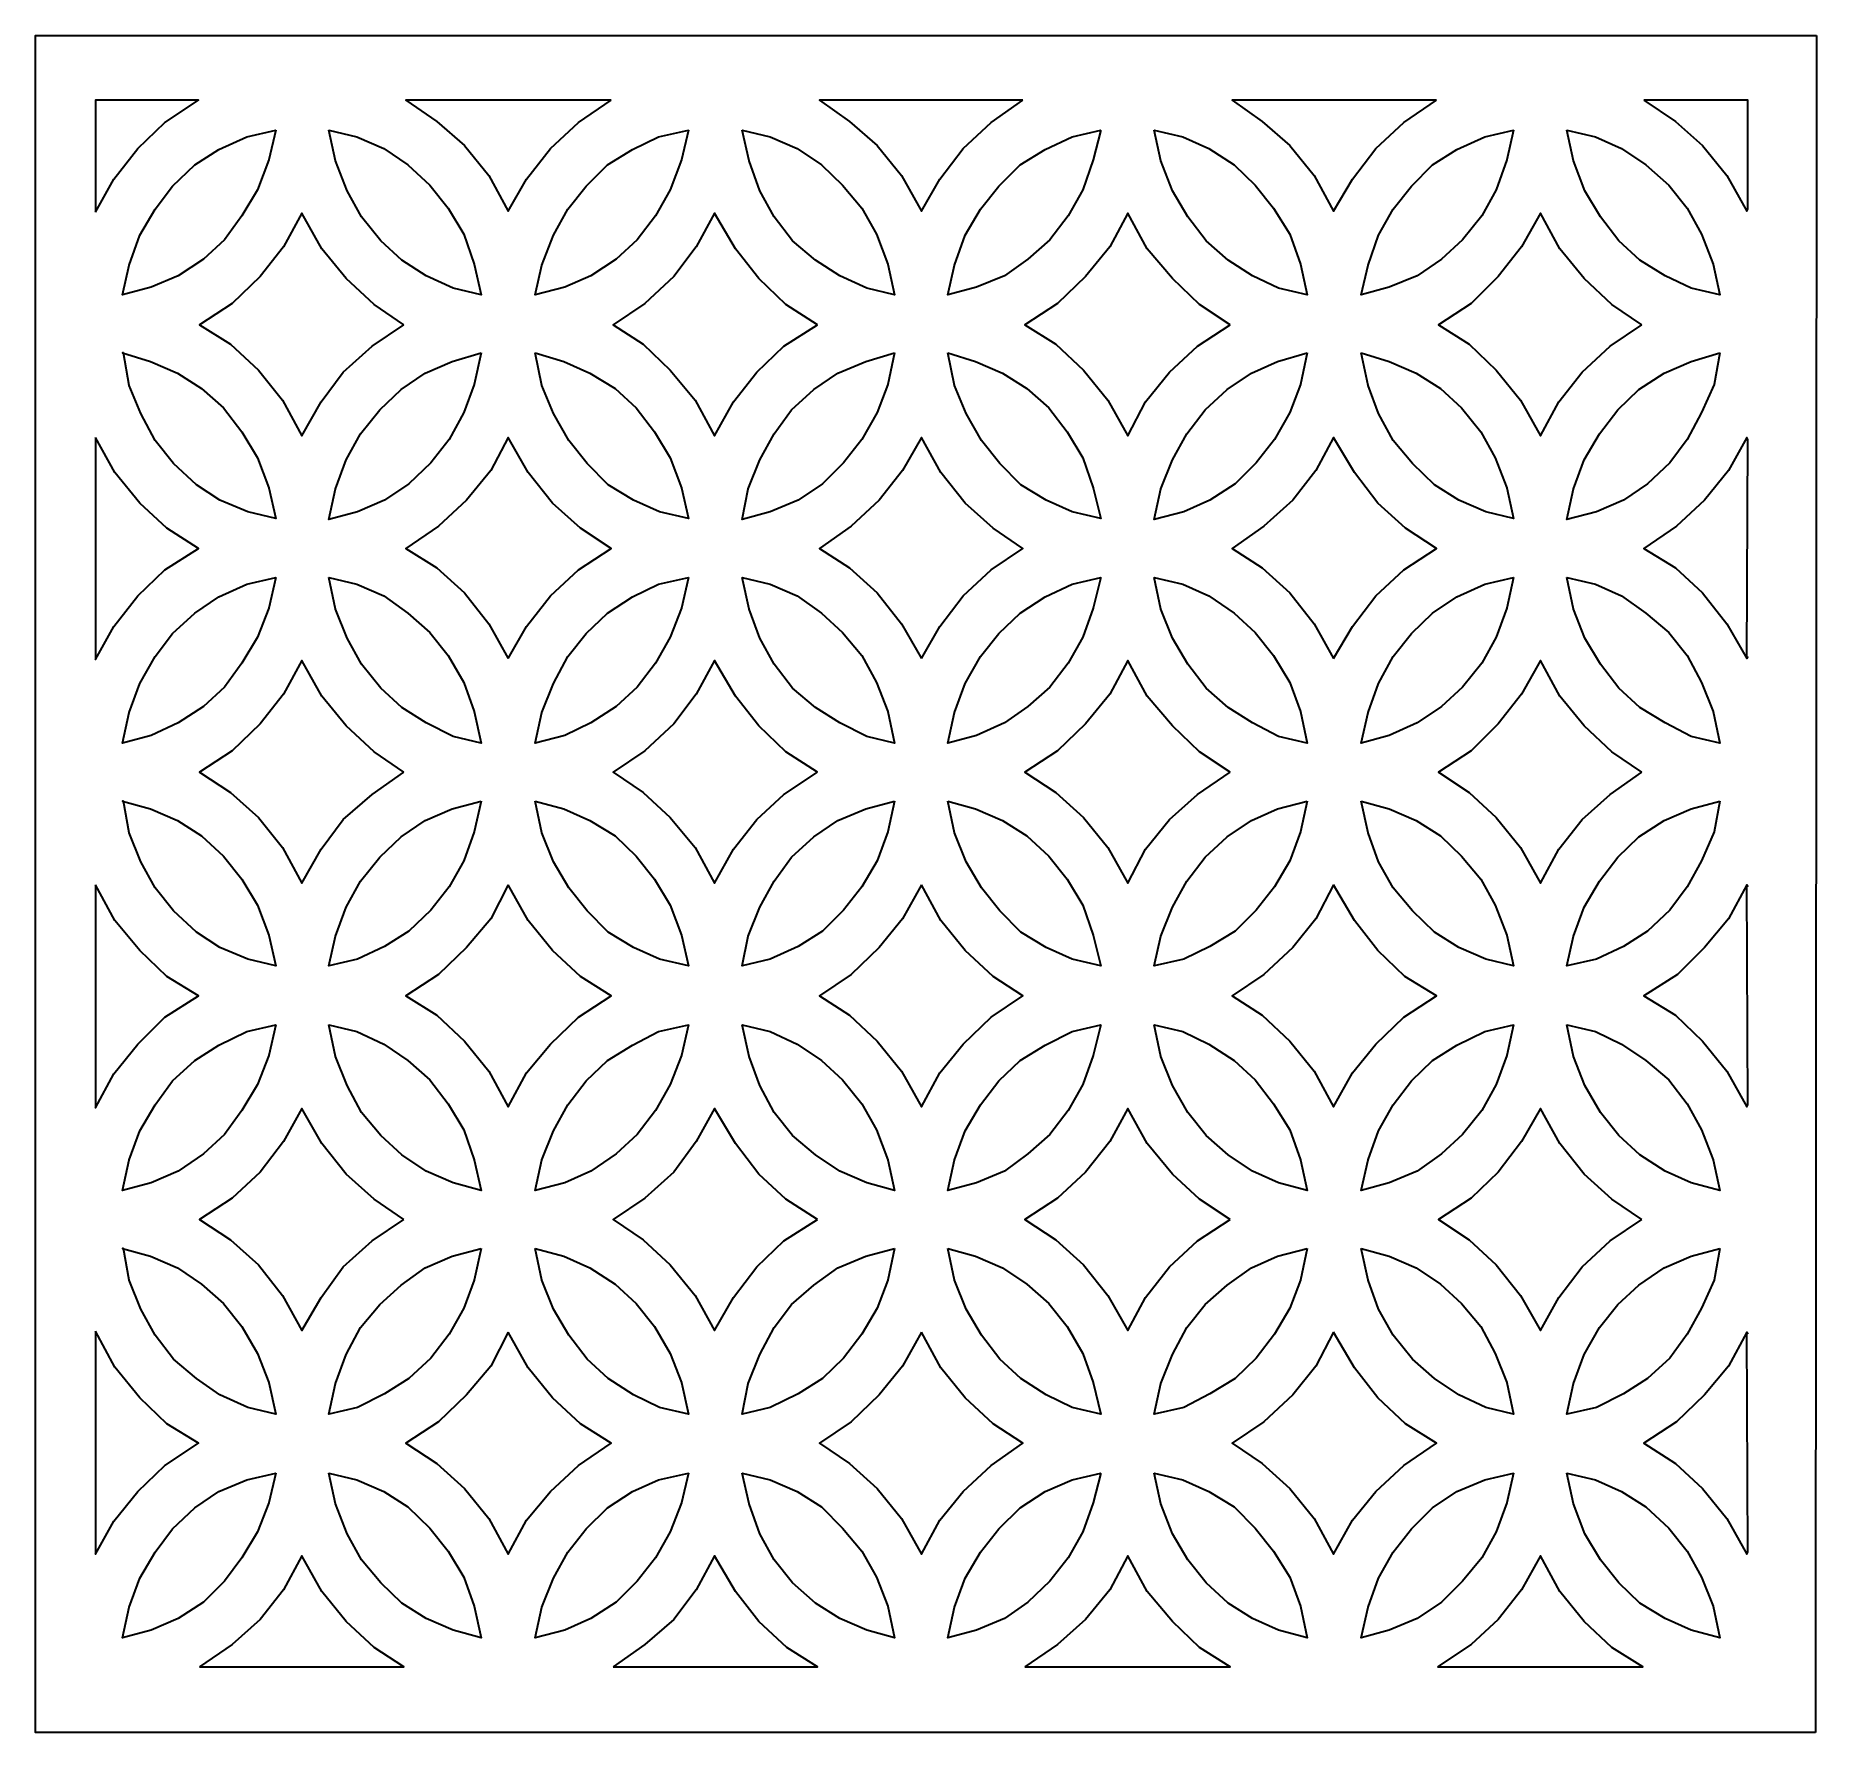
# Model space of a CAD drawing. Header units: centimetres. Extents: x -27 to -19.59, y 0.34 to 7.41.
import ezdxf

# ---------------------------------------------------------------- set-up
doc = ezdxf.new("R2010")
doc.units = ezdxf.units.CM
doc.header["$MEASUREMENT"] = 0
doc.layers.add('layer 1', color=7, linetype='Continuous')

msp = doc.modelspace()

# ---------------------------------------------------------------- linework, layer by layer
at = {"layer": 'layer 1', "color": 250}
for points, knots in [([(-19.58969, 0.34319), (-19.58969, 0.34319), (-26.99913, 0.34319), (-26.99913, 0.34319), (-26.99913, 0.34319), (-26.99913, 0.34319), (-26.99913, 7.40743), (-26.99913, 7.40743), (-26.99913, 7.40743), (-26.99913, 7.40743), (-19.58568, 7.40743), (-19.58568, 7.40743), (-19.58568, 7.40743), (-19.58568, 7.40743), (-19.58969, 0.34319), (-19.58969, 0.34319)], [0, 0, 0, 0, 0.2, 0.2, 0.2, 0.2, 0.4, 0.4, 0.4, 0.4, 0.6, 0.6, 0.6, 0.6, 1, 1, 1, 1]), ([(-19.58568, 7.40743), (-19.58568, 7.40743), (-19.58969, 0.34319), (-19.58969, 0.34319), (-19.58969, 0.34319), (-19.58969, 0.34319), (-19.58568, 7.40743), (-19.58568, 7.40743)], [0, 0, 0, 0, 0.3333333, 0.3333333, 0.3333333, 0.3333333, 1, 1, 1, 1]), ([(-26.75027, 6.67291), (-26.75027, 6.67291), (-26.75027, 7.13851), (-26.75027, 7.13851), (-26.75027, 7.13851), (-26.75027, 7.13851), (-26.3208, 7.13851), (-26.3208, 7.13851), (-26.3208, 7.13851), (-26.3208, 7.13851), (-26.46128, 7.04619), (-26.46128, 7.04619), (-26.46128, 7.04619), (-26.46128, 7.04619), (-26.57366, 6.93782), (-26.57366, 6.93782), (-26.57366, 6.93782), (-26.57366, 6.93782), (-26.67401, 6.80938), (-26.67401, 6.80938), (-26.67401, 6.80938), (-26.67401, 6.80938), (-26.75027, 6.67291), (-26.75027, 6.67291)], [0, 0, 0, 0, 0.1428571, 0.1428571, 0.1428571, 0.1428571, 0.2857143, 0.2857143, 0.2857143, 0.2857143, 0.4285714, 0.4285714, 0.4285714, 0.4285714, 0.5714286, 0.5714286, 0.5714286, 0.5714286, 0.7142857, 0.7142857, 0.7142857, 0.7142857, 1, 1, 1, 1]), ([(-24.6029, 7.13851), (-24.6029, 7.13851), (-24.73937, 7.04619), (-24.73937, 7.04619), (-24.73937, 7.04619), (-24.73937, 7.04619), (-24.85577, 6.93782), (-24.85577, 6.93782), (-24.85577, 6.93782), (-24.85577, 6.93782), (-24.95611, 6.80938), (-24.95611, 6.80938), (-24.95611, 6.80938), (-24.95611, 6.80938), (-25.03238, 6.67692), (-25.03238, 6.67692), (-25.03238, 6.67692), (-25.03238, 6.67692), (-25.11265, 6.82544), (-25.11265, 6.82544), (-25.11265, 6.82544), (-25.11265, 6.82544), (-25.21299, 6.94986), (-25.21299, 6.94986), (-25.21299, 6.94986), (-25.21299, 6.94986), (-25.3294, 7.05021), (-25.3294, 7.05021), (-25.3294, 7.05021), (-25.3294, 7.05021), (-25.45783, 7.13851), (-25.45783, 7.13851), (-25.45783, 7.13851), (-25.45783, 7.13851), (-24.6029, 7.13851), (-24.6029, 7.13851)], [0, 0, 0, 0, 0.1, 0.1, 0.1, 0.1, 0.2, 0.2, 0.2, 0.2, 0.3, 0.3, 0.3, 0.3, 0.4, 0.4, 0.4, 0.4, 0.5, 0.5, 0.5, 0.5, 0.6, 0.6, 0.6, 0.6, 0.7, 0.7, 0.7, 0.7, 0.8, 0.8, 0.8, 0.8, 1, 1, 1, 1]), ([(-22.88902, 7.13851), (-22.88902, 7.13851), (-23.02147, 7.04619), (-23.02147, 7.04619), (-23.02147, 7.04619), (-23.02147, 7.04619), (-23.13787, 6.93782), (-23.13787, 6.93782), (-23.13787, 6.93782), (-23.13787, 6.93782), (-23.2342, 6.80938), (-23.2342, 6.80938), (-23.2342, 6.80938), (-23.2342, 6.80938), (-23.31046, 6.67692), (-23.31046, 6.67692), (-23.31046, 6.67692), (-23.31046, 6.67692), (-23.39475, 6.82544), (-23.39475, 6.82544), (-23.39475, 6.82544), (-23.39475, 6.82544), (-23.4951, 6.94986), (-23.4951, 6.94986), (-23.4951, 6.94986), (-23.4951, 6.94986), (-23.6115, 7.05021), (-23.6115, 7.05021), (-23.6115, 7.05021), (-23.6115, 7.05021), (-23.73593, 7.13851), (-23.73593, 7.13851), (-23.73593, 7.13851), (-23.73593, 7.13851), (-22.88902, 7.13851), (-22.88902, 7.13851)], [0, 0, 0, 0, 0.1, 0.1, 0.1, 0.1, 0.2, 0.2, 0.2, 0.2, 0.3, 0.3, 0.3, 0.3, 0.4, 0.4, 0.4, 0.4, 0.5, 0.5, 0.5, 0.5, 0.6, 0.6, 0.6, 0.6, 0.7, 0.7, 0.7, 0.7, 0.8, 0.8, 0.8, 0.8, 1, 1, 1, 1]), ([(-21.16711, 7.13851), (-21.16711, 7.13851), (-21.30357, 7.04619), (-21.30357, 7.04619), (-21.30357, 7.04619), (-21.30357, 7.04619), (-21.41998, 6.93782), (-21.41998, 6.93782), (-21.41998, 6.93782), (-21.41998, 6.93782), (-21.5163, 6.80938), (-21.5163, 6.80938), (-21.5163, 6.80938), (-21.5163, 6.80938), (-21.59658, 6.67692), (-21.59658, 6.67692), (-21.59658, 6.67692), (-21.59658, 6.67692), (-21.67686, 6.82544), (-21.67686, 6.82544), (-21.67686, 6.82544), (-21.67686, 6.82544), (-21.7772, 6.94986), (-21.7772, 6.94986), (-21.7772, 6.94986), (-21.7772, 6.94986), (-21.8936, 7.05021), (-21.8936, 7.05021), (-21.8936, 7.05021), (-21.8936, 7.05021), (-22.01803, 7.13851), (-22.01803, 7.13851), (-22.01803, 7.13851), (-22.01803, 7.13851), (-21.16711, 7.13851), (-21.16711, 7.13851)], [0, 0, 0, 0, 0.1, 0.1, 0.1, 0.1, 0.2, 0.2, 0.2, 0.2, 0.3, 0.3, 0.3, 0.3, 0.4, 0.4, 0.4, 0.4, 0.5, 0.5, 0.5, 0.5, 0.6, 0.6, 0.6, 0.6, 0.7, 0.7, 0.7, 0.7, 0.8, 0.8, 0.8, 0.8, 1, 1, 1, 1]), ([(-20.30415, 7.13851), (-20.30415, 7.13851), (-19.87066, 7.13851), (-19.87066, 7.13851), (-19.87066, 7.13851), (-19.87066, 7.13851), (-19.87066, 6.68495), (-19.87066, 6.68495), (-19.87066, 6.68495), (-19.87066, 6.68495), (-19.87467, 6.67692), (-19.87467, 6.67692), (-19.87467, 6.67692), (-19.87467, 6.67692), (-19.95896, 6.82544), (-19.95896, 6.82544), (-19.95896, 6.82544), (-19.95896, 6.82544), (-20.05931, 6.94986), (-20.05931, 6.94986), (-20.05931, 6.94986), (-20.05931, 6.94986), (-20.17169, 7.05021), (-20.17169, 7.05021), (-20.17169, 7.05021), (-20.17169, 7.05021), (-20.30415, 7.13851), (-20.30415, 7.13851)], [0, 0, 0, 0, 0.125, 0.125, 0.125, 0.125, 0.25, 0.25, 0.25, 0.25, 0.375, 0.375, 0.375, 0.375, 0.5, 0.5, 0.5, 0.5, 0.625, 0.625, 0.625, 0.625, 0.75, 0.75, 0.75, 0.75, 1, 1, 1, 1]), ([(-25.9997, 7.01408), (-25.9997, 7.01408), (-26.12011, 6.98599), (-26.12011, 6.98599), (-26.12011, 6.98599), (-26.12011, 6.98599), (-26.23651, 6.93381), (-26.23651, 6.93381), (-26.23651, 6.93381), (-26.23651, 6.93381), (-26.33685, 6.86959), (-26.33685, 6.86959), (-26.33685, 6.86959), (-26.33685, 6.86959), (-26.42917, 6.78129), (-26.42917, 6.78129), (-26.42917, 6.78129), (-26.42917, 6.78129), (-26.50142, 6.68495), (-26.50142, 6.68495), (-26.50142, 6.68495), (-26.50142, 6.68495), (-26.56564, 6.57658), (-26.56564, 6.57658), (-26.56564, 6.57658), (-26.56564, 6.57658), (-26.60979, 6.45215), (-26.60979, 6.45215), (-26.60979, 6.45215), (-26.60979, 6.45215), (-26.63788, 6.32773), (-26.63788, 6.32773), (-26.63788, 6.32773), (-26.63788, 6.32773), (-26.51747, 6.35984), (-26.51747, 6.35984), (-26.51747, 6.35984), (-26.51747, 6.35984), (-26.40508, 6.408), (-26.40508, 6.408), (-26.40508, 6.408), (-26.40508, 6.408), (-26.30073, 6.47623), (-26.30073, 6.47623), (-26.30073, 6.47623), (-26.30073, 6.47623), (-26.21242, 6.55651), (-26.21242, 6.55651), (-26.21242, 6.55651), (-26.21242, 6.55651), (-26.14018, 6.65686), (-26.14018, 6.65686), (-26.14018, 6.65686), (-26.14018, 6.65686), (-26.07596, 6.76523), (-26.07596, 6.76523), (-26.07596, 6.76523), (-26.07596, 6.76523), (-26.02779, 6.88965), (-26.02779, 6.88965), (-26.02779, 6.88965), (-26.02779, 6.88965), (-25.9997, 7.01408), (-25.9997, 7.01408)], [0, 0, 0, 0, 0.0588235, 0.0588235, 0.0588235, 0.0588235, 0.1176471, 0.1176471, 0.1176471, 0.1176471, 0.1764706, 0.1764706, 0.1764706, 0.1764706, 0.2352941, 0.2352941, 0.2352941, 0.2352941, 0.2941176, 0.2941176, 0.2941176, 0.2941176, 0.3529412, 0.3529412, 0.3529412, 0.3529412, 0.4117647, 0.4117647, 0.4117647, 0.4117647, 0.4705882, 0.4705882, 0.4705882, 0.4705882, 0.5294118, 0.5294118, 0.5294118, 0.5294118, 0.5882353, 0.5882353, 0.5882353, 0.5882353, 0.6470588, 0.6470588, 0.6470588, 0.6470588, 0.7058824, 0.7058824, 0.7058824, 0.7058824, 0.7647059, 0.7647059, 0.7647059, 0.7647059, 0.8235294, 0.8235294, 0.8235294, 0.8235294, 0.8823529, 0.8823529, 0.8823529, 0.8823529, 1, 1, 1, 1]), ([(-25.77894, 7.01408), (-25.77894, 7.01408), (-25.75084, 6.88564), (-25.75084, 6.88564), (-25.75084, 6.88564), (-25.75084, 6.88564), (-25.70267, 6.76121), (-25.70267, 6.76121), (-25.70267, 6.76121), (-25.70267, 6.76121), (-25.64247, 6.65284), (-25.64247, 6.65284), (-25.64247, 6.65284), (-25.64247, 6.65284), (-25.5622, 6.55249), (-25.5622, 6.55249), (-25.5622, 6.55249), (-25.5622, 6.55249), (-25.47389, 6.47222), (-25.47389, 6.47222), (-25.47389, 6.47222), (-25.47389, 6.47222), (-25.37355, 6.408), (-25.37355, 6.408), (-25.37355, 6.408), (-25.37355, 6.408), (-25.26116, 6.35582), (-25.26116, 6.35582), (-25.26116, 6.35582), (-25.26116, 6.35582), (-25.14476, 6.32773), (-25.14476, 6.32773), (-25.14476, 6.32773), (-25.14476, 6.32773), (-25.17286, 6.45617), (-25.17286, 6.45617), (-25.17286, 6.45617), (-25.17286, 6.45617), (-25.21701, 6.5806), (-25.21701, 6.5806), (-25.21701, 6.5806), (-25.21701, 6.5806), (-25.28123, 6.68897), (-25.28123, 6.68897), (-25.28123, 6.68897), (-25.28123, 6.68897), (-25.35749, 6.7853), (-25.35749, 6.7853), (-25.35749, 6.7853), (-25.35749, 6.7853), (-25.44981, 6.86959), (-25.44981, 6.86959), (-25.44981, 6.86959), (-25.44981, 6.86959), (-25.55015, 6.93782), (-25.55015, 6.93782), (-25.55015, 6.93782), (-25.55015, 6.93782), (-25.66254, 6.98599), (-25.66254, 6.98599), (-25.66254, 6.98599), (-25.66254, 6.98599), (-25.77894, 7.01408), (-25.77894, 7.01408)], [0, 0, 0, 0, 0.0588235, 0.0588235, 0.0588235, 0.0588235, 0.1176471, 0.1176471, 0.1176471, 0.1176471, 0.1764706, 0.1764706, 0.1764706, 0.1764706, 0.2352941, 0.2352941, 0.2352941, 0.2352941, 0.2941176, 0.2941176, 0.2941176, 0.2941176, 0.3529412, 0.3529412, 0.3529412, 0.3529412, 0.4117647, 0.4117647, 0.4117647, 0.4117647, 0.4705882, 0.4705882, 0.4705882, 0.4705882, 0.5294118, 0.5294118, 0.5294118, 0.5294118, 0.5882353, 0.5882353, 0.5882353, 0.5882353, 0.6470588, 0.6470588, 0.6470588, 0.6470588, 0.7058824, 0.7058824, 0.7058824, 0.7058824, 0.7647059, 0.7647059, 0.7647059, 0.7647059, 0.8235294, 0.8235294, 0.8235294, 0.8235294, 0.8823529, 0.8823529, 0.8823529, 0.8823529, 1, 1, 1, 1]), ([(-24.2818, 7.01408), (-24.2818, 7.01408), (-24.40623, 6.98599), (-24.40623, 6.98599), (-24.40623, 6.98599), (-24.40623, 6.98599), (-24.5146, 6.93381), (-24.5146, 6.93381), (-24.5146, 6.93381), (-24.5146, 6.93381), (-24.61895, 6.86959), (-24.61895, 6.86959), (-24.61895, 6.86959), (-24.61895, 6.86959), (-24.70726, 6.78129), (-24.70726, 6.78129), (-24.70726, 6.78129), (-24.70726, 6.78129), (-24.78352, 6.68495), (-24.78352, 6.68495), (-24.78352, 6.68495), (-24.78352, 6.68495), (-24.84373, 6.57658), (-24.84373, 6.57658), (-24.84373, 6.57658), (-24.84373, 6.57658), (-24.89189, 6.45215), (-24.89189, 6.45215), (-24.89189, 6.45215), (-24.89189, 6.45215), (-24.91999, 6.32773), (-24.91999, 6.32773), (-24.91999, 6.32773), (-24.91999, 6.32773), (-24.79556, 6.35984), (-24.79556, 6.35984), (-24.79556, 6.35984), (-24.79556, 6.35984), (-24.68719, 6.408), (-24.68719, 6.408), (-24.68719, 6.408), (-24.68719, 6.408), (-24.58284, 6.47623), (-24.58284, 6.47623), (-24.58284, 6.47623), (-24.58284, 6.47623), (-24.49453, 6.55651), (-24.49453, 6.55651), (-24.49453, 6.55651), (-24.49453, 6.55651), (-24.41827, 6.65686), (-24.41827, 6.65686), (-24.41827, 6.65686), (-24.41827, 6.65686), (-24.35806, 6.76523), (-24.35806, 6.76523), (-24.35806, 6.76523), (-24.35806, 6.76523), (-24.30989, 6.88965), (-24.30989, 6.88965), (-24.30989, 6.88965), (-24.30989, 6.88965), (-24.2818, 7.01408), (-24.2818, 7.01408)], [0, 0, 0, 0, 0.0588235, 0.0588235, 0.0588235, 0.0588235, 0.1176471, 0.1176471, 0.1176471, 0.1176471, 0.1764706, 0.1764706, 0.1764706, 0.1764706, 0.2352941, 0.2352941, 0.2352941, 0.2352941, 0.2941176, 0.2941176, 0.2941176, 0.2941176, 0.3529412, 0.3529412, 0.3529412, 0.3529412, 0.4117647, 0.4117647, 0.4117647, 0.4117647, 0.4705882, 0.4705882, 0.4705882, 0.4705882, 0.5294118, 0.5294118, 0.5294118, 0.5294118, 0.5882353, 0.5882353, 0.5882353, 0.5882353, 0.6470588, 0.6470588, 0.6470588, 0.6470588, 0.7058824, 0.7058824, 0.7058824, 0.7058824, 0.7647059, 0.7647059, 0.7647059, 0.7647059, 0.8235294, 0.8235294, 0.8235294, 0.8235294, 0.8823529, 0.8823529, 0.8823529, 0.8823529, 1, 1, 1, 1]), ([(-24.05703, 7.01408), (-24.05703, 7.01408), (-24.02893, 6.88564), (-24.02893, 6.88564), (-24.02893, 6.88564), (-24.02893, 6.88564), (-23.98478, 6.76121), (-23.98478, 6.76121), (-23.98478, 6.76121), (-23.98478, 6.76121), (-23.92457, 6.65284), (-23.92457, 6.65284), (-23.92457, 6.65284), (-23.92457, 6.65284), (-23.84831, 6.55249), (-23.84831, 6.55249), (-23.84831, 6.55249), (-23.84831, 6.55249), (-23.75198, 6.47222), (-23.75198, 6.47222), (-23.75198, 6.47222), (-23.75198, 6.47222), (-23.65163, 6.408), (-23.65163, 6.408), (-23.65163, 6.408), (-23.65163, 6.408), (-23.53925, 6.35582), (-23.53925, 6.35582), (-23.53925, 6.35582), (-23.53925, 6.35582), (-23.42285, 6.32773), (-23.42285, 6.32773), (-23.42285, 6.32773), (-23.42285, 6.32773), (-23.45095, 6.45617), (-23.45095, 6.45617), (-23.45095, 6.45617), (-23.45095, 6.45617), (-23.49911, 6.5806), (-23.49911, 6.5806), (-23.49911, 6.5806), (-23.49911, 6.5806), (-23.55932, 6.68897), (-23.55932, 6.68897), (-23.55932, 6.68897), (-23.55932, 6.68897), (-23.63959, 6.7853), (-23.63959, 6.7853), (-23.63959, 6.7853), (-23.63959, 6.7853), (-23.7279, 6.86959), (-23.7279, 6.86959), (-23.7279, 6.86959), (-23.7279, 6.86959), (-23.82824, 6.93782), (-23.82824, 6.93782), (-23.82824, 6.93782), (-23.82824, 6.93782), (-23.94063, 6.98599), (-23.94063, 6.98599), (-23.94063, 6.98599), (-23.94063, 6.98599), (-24.05703, 7.01408), (-24.05703, 7.01408)], [0, 0, 0, 0, 0.0588235, 0.0588235, 0.0588235, 0.0588235, 0.1176471, 0.1176471, 0.1176471, 0.1176471, 0.1764706, 0.1764706, 0.1764706, 0.1764706, 0.2352941, 0.2352941, 0.2352941, 0.2352941, 0.2941176, 0.2941176, 0.2941176, 0.2941176, 0.3529412, 0.3529412, 0.3529412, 0.3529412, 0.4117647, 0.4117647, 0.4117647, 0.4117647, 0.4705882, 0.4705882, 0.4705882, 0.4705882, 0.5294118, 0.5294118, 0.5294118, 0.5294118, 0.5882353, 0.5882353, 0.5882353, 0.5882353, 0.6470588, 0.6470588, 0.6470588, 0.6470588, 0.7058824, 0.7058824, 0.7058824, 0.7058824, 0.7647059, 0.7647059, 0.7647059, 0.7647059, 0.8235294, 0.8235294, 0.8235294, 0.8235294, 0.8823529, 0.8823529, 0.8823529, 0.8823529, 1, 1, 1, 1]), ([(-22.5639, 7.01408), (-22.5639, 7.01408), (-22.68431, 6.98599), (-22.68431, 6.98599), (-22.68431, 6.98599), (-22.68431, 6.98599), (-22.7967, 6.93381), (-22.7967, 6.93381), (-22.7967, 6.93381), (-22.7967, 6.93381), (-22.90106, 6.86959), (-22.90106, 6.86959), (-22.90106, 6.86959), (-22.90106, 6.86959), (-22.98936, 6.78129), (-22.98936, 6.78129), (-22.98936, 6.78129), (-22.98936, 6.78129), (-23.06562, 6.68495), (-23.06562, 6.68495), (-23.06562, 6.68495), (-23.06562, 6.68495), (-23.12984, 6.57658), (-23.12984, 6.57658), (-23.12984, 6.57658), (-23.12984, 6.57658), (-23.17399, 6.45215), (-23.17399, 6.45215), (-23.17399, 6.45215), (-23.17399, 6.45215), (-23.20209, 6.32773), (-23.20209, 6.32773), (-23.20209, 6.32773), (-23.20209, 6.32773), (-23.08168, 6.35984), (-23.08168, 6.35984), (-23.08168, 6.35984), (-23.08168, 6.35984), (-22.96528, 6.408), (-22.96528, 6.408), (-22.96528, 6.408), (-22.96528, 6.408), (-22.86895, 6.47623), (-22.86895, 6.47623), (-22.86895, 6.47623), (-22.86895, 6.47623), (-22.77663, 6.55651), (-22.77663, 6.55651), (-22.77663, 6.55651), (-22.77663, 6.55651), (-22.70037, 6.65686), (-22.70037, 6.65686), (-22.70037, 6.65686), (-22.70037, 6.65686), (-22.64016, 6.76523), (-22.64016, 6.76523), (-22.64016, 6.76523), (-22.64016, 6.76523), (-22.59601, 6.88965), (-22.59601, 6.88965), (-22.59601, 6.88965), (-22.59601, 6.88965), (-22.5639, 7.01408), (-22.5639, 7.01408)], [0, 0, 0, 0, 0.0588235, 0.0588235, 0.0588235, 0.0588235, 0.1176471, 0.1176471, 0.1176471, 0.1176471, 0.1764706, 0.1764706, 0.1764706, 0.1764706, 0.2352941, 0.2352941, 0.2352941, 0.2352941, 0.2941176, 0.2941176, 0.2941176, 0.2941176, 0.3529412, 0.3529412, 0.3529412, 0.3529412, 0.4117647, 0.4117647, 0.4117647, 0.4117647, 0.4705882, 0.4705882, 0.4705882, 0.4705882, 0.5294118, 0.5294118, 0.5294118, 0.5294118, 0.5882353, 0.5882353, 0.5882353, 0.5882353, 0.6470588, 0.6470588, 0.6470588, 0.6470588, 0.7058824, 0.7058824, 0.7058824, 0.7058824, 0.7647059, 0.7647059, 0.7647059, 0.7647059, 0.8235294, 0.8235294, 0.8235294, 0.8235294, 0.8823529, 0.8823529, 0.8823529, 0.8823529, 1, 1, 1, 1]), ([(-22.34315, 7.01408), (-22.34315, 7.01408), (-22.31505, 6.88564), (-22.31505, 6.88564), (-22.31505, 6.88564), (-22.31505, 6.88564), (-22.26688, 6.76121), (-22.26688, 6.76121), (-22.26688, 6.76121), (-22.26688, 6.76121), (-22.20266, 6.65284), (-22.20266, 6.65284), (-22.20266, 6.65284), (-22.20266, 6.65284), (-22.1264, 6.55249), (-22.1264, 6.55249), (-22.1264, 6.55249), (-22.1264, 6.55249), (-22.03409, 6.47222), (-22.03409, 6.47222), (-22.03409, 6.47222), (-22.03409, 6.47222), (-21.93374, 6.408), (-21.93374, 6.408), (-21.93374, 6.408), (-21.93374, 6.408), (-21.82537, 6.35582), (-21.82537, 6.35582), (-21.82537, 6.35582), (-21.82537, 6.35582), (-21.70495, 6.32773), (-21.70495, 6.32773), (-21.70495, 6.32773), (-21.70495, 6.32773), (-21.73305, 6.45617), (-21.73305, 6.45617), (-21.73305, 6.45617), (-21.73305, 6.45617), (-21.7772, 6.5806), (-21.7772, 6.5806), (-21.7772, 6.5806), (-21.7772, 6.5806), (-21.84544, 6.68897), (-21.84544, 6.68897), (-21.84544, 6.68897), (-21.84544, 6.68897), (-21.9217, 6.7853), (-21.9217, 6.7853), (-21.9217, 6.7853), (-21.9217, 6.7853), (-22.01, 6.86959), (-22.01, 6.86959), (-22.01, 6.86959), (-22.01, 6.86959), (-22.11436, 6.93782), (-22.11436, 6.93782), (-22.11436, 6.93782), (-22.11436, 6.93782), (-22.22273, 6.98599), (-22.22273, 6.98599), (-22.22273, 6.98599), (-22.22273, 6.98599), (-22.34315, 7.01408), (-22.34315, 7.01408)], [0, 0, 0, 0, 0.0588235, 0.0588235, 0.0588235, 0.0588235, 0.1176471, 0.1176471, 0.1176471, 0.1176471, 0.1764706, 0.1764706, 0.1764706, 0.1764706, 0.2352941, 0.2352941, 0.2352941, 0.2352941, 0.2941176, 0.2941176, 0.2941176, 0.2941176, 0.3529412, 0.3529412, 0.3529412, 0.3529412, 0.4117647, 0.4117647, 0.4117647, 0.4117647, 0.4705882, 0.4705882, 0.4705882, 0.4705882, 0.5294118, 0.5294118, 0.5294118, 0.5294118, 0.5882353, 0.5882353, 0.5882353, 0.5882353, 0.6470588, 0.6470588, 0.6470588, 0.6470588, 0.7058824, 0.7058824, 0.7058824, 0.7058824, 0.7647059, 0.7647059, 0.7647059, 0.7647059, 0.8235294, 0.8235294, 0.8235294, 0.8235294, 0.8823529, 0.8823529, 0.8823529, 0.8823529, 1, 1, 1, 1]), ([(-20.846, 7.01408), (-20.846, 7.01408), (-20.96642, 6.98599), (-20.96642, 6.98599), (-20.96642, 6.98599), (-20.96642, 6.98599), (-21.08282, 6.93381), (-21.08282, 6.93381), (-21.08282, 6.93381), (-21.08282, 6.93381), (-21.18316, 6.86959), (-21.18316, 6.86959), (-21.18316, 6.86959), (-21.18316, 6.86959), (-21.27146, 6.78129), (-21.27146, 6.78129), (-21.27146, 6.78129), (-21.27146, 6.78129), (-21.34772, 6.68495), (-21.34772, 6.68495), (-21.34772, 6.68495), (-21.34772, 6.68495), (-21.40794, 6.57658), (-21.40794, 6.57658), (-21.40794, 6.57658), (-21.40794, 6.57658), (-21.45209, 6.45215), (-21.45209, 6.45215), (-21.45209, 6.45215), (-21.45209, 6.45215), (-21.48018, 6.32773), (-21.48018, 6.32773), (-21.48018, 6.32773), (-21.48018, 6.32773), (-21.36379, 6.35984), (-21.36379, 6.35984), (-21.36379, 6.35984), (-21.36379, 6.35984), (-21.24737, 6.408), (-21.24737, 6.408), (-21.24737, 6.408), (-21.24737, 6.408), (-21.14703, 6.47623), (-21.14703, 6.47623), (-21.14703, 6.47623), (-21.14703, 6.47623), (-21.05873, 6.55651), (-21.05873, 6.55651), (-21.05873, 6.55651), (-21.05873, 6.55651), (-20.97846, 6.65686), (-20.97846, 6.65686), (-20.97846, 6.65686), (-20.97846, 6.65686), (-20.91826, 6.76523), (-20.91826, 6.76523), (-20.91826, 6.76523), (-20.91826, 6.76523), (-20.8741, 6.88965), (-20.8741, 6.88965), (-20.8741, 6.88965), (-20.8741, 6.88965), (-20.846, 7.01408), (-20.846, 7.01408)], [0, 0, 0, 0, 0.0588235, 0.0588235, 0.0588235, 0.0588235, 0.1176471, 0.1176471, 0.1176471, 0.1176471, 0.1764706, 0.1764706, 0.1764706, 0.1764706, 0.2352941, 0.2352941, 0.2352941, 0.2352941, 0.2941176, 0.2941176, 0.2941176, 0.2941176, 0.3529412, 0.3529412, 0.3529412, 0.3529412, 0.4117647, 0.4117647, 0.4117647, 0.4117647, 0.4705882, 0.4705882, 0.4705882, 0.4705882, 0.5294118, 0.5294118, 0.5294118, 0.5294118, 0.5882353, 0.5882353, 0.5882353, 0.5882353, 0.6470588, 0.6470588, 0.6470588, 0.6470588, 0.7058824, 0.7058824, 0.7058824, 0.7058824, 0.7647059, 0.7647059, 0.7647059, 0.7647059, 0.8235294, 0.8235294, 0.8235294, 0.8235294, 0.8823529, 0.8823529, 0.8823529, 0.8823529, 1, 1, 1, 1]), ([(-20.62525, 7.01408), (-20.62525, 7.01408), (-20.59715, 6.88564), (-20.59715, 6.88564), (-20.59715, 6.88564), (-20.59715, 6.88564), (-20.54899, 6.76121), (-20.54899, 6.76121), (-20.54899, 6.76121), (-20.54899, 6.76121), (-20.48477, 6.65284), (-20.48477, 6.65284), (-20.48477, 6.65284), (-20.48477, 6.65284), (-20.40851, 6.55249), (-20.40851, 6.55249), (-20.40851, 6.55249), (-20.40851, 6.55249), (-20.3202, 6.47222), (-20.3202, 6.47222), (-20.3202, 6.47222), (-20.3202, 6.47222), (-20.21583, 6.408), (-20.21583, 6.408), (-20.21583, 6.408), (-20.21583, 6.408), (-20.10747, 6.35582), (-20.10747, 6.35582), (-20.10747, 6.35582), (-20.10747, 6.35582), (-19.98706, 6.32773), (-19.98706, 6.32773), (-19.98706, 6.32773), (-19.98706, 6.32773), (-20.01516, 6.45617), (-20.01516, 6.45617), (-20.01516, 6.45617), (-20.01516, 6.45617), (-20.06332, 6.5806), (-20.06332, 6.5806), (-20.06332, 6.5806), (-20.06332, 6.5806), (-20.12352, 6.68897), (-20.12352, 6.68897), (-20.12352, 6.68897), (-20.12352, 6.68897), (-20.19979, 6.7853), (-20.19979, 6.7853), (-20.19979, 6.7853), (-20.19979, 6.7853), (-20.29612, 6.86959), (-20.29612, 6.86959), (-20.29612, 6.86959), (-20.29612, 6.86959), (-20.39647, 6.93782), (-20.39647, 6.93782), (-20.39647, 6.93782), (-20.39647, 6.93782), (-20.50484, 6.98599), (-20.50484, 6.98599), (-20.50484, 6.98599), (-20.50484, 6.98599), (-20.62525, 7.01408), (-20.62525, 7.01408)], [0, 0, 0, 0, 0.0588235, 0.0588235, 0.0588235, 0.0588235, 0.1176471, 0.1176471, 0.1176471, 0.1176471, 0.1764706, 0.1764706, 0.1764706, 0.1764706, 0.2352941, 0.2352941, 0.2352941, 0.2352941, 0.2941176, 0.2941176, 0.2941176, 0.2941176, 0.3529412, 0.3529412, 0.3529412, 0.3529412, 0.4117647, 0.4117647, 0.4117647, 0.4117647, 0.4705882, 0.4705882, 0.4705882, 0.4705882, 0.5294118, 0.5294118, 0.5294118, 0.5294118, 0.5882353, 0.5882353, 0.5882353, 0.5882353, 0.6470588, 0.6470588, 0.6470588, 0.6470588, 0.7058824, 0.7058824, 0.7058824, 0.7058824, 0.7647059, 0.7647059, 0.7647059, 0.7647059, 0.8235294, 0.8235294, 0.8235294, 0.8235294, 0.8823529, 0.8823529, 0.8823529, 0.8823529, 1, 1, 1, 1]), ([(-25.46586, 6.2033), (-25.46586, 6.2033), (-25.59832, 6.115), (-25.59832, 6.115), (-25.59832, 6.115), (-25.59832, 6.115), (-25.71873, 6.00662), (-25.71873, 6.00662), (-25.71873, 6.00662), (-25.71873, 6.00662), (-25.81105, 5.8822), (-25.81105, 5.8822), (-25.81105, 5.8822), (-25.81105, 5.8822), (-25.89132, 5.74171), (-25.89132, 5.74171), (-25.89132, 5.74171), (-25.89132, 5.74171), (-25.9716, 5.89023), (-25.9716, 5.89023), (-25.9716, 5.89023), (-25.9716, 5.89023), (-26.07194, 6.01465), (-26.07194, 6.01465), (-26.07194, 6.01465), (-26.07194, 6.01465), (-26.18834, 6.12303), (-26.18834, 6.12303), (-26.18834, 6.12303), (-26.18834, 6.12303), (-26.31678, 6.2033), (-26.31678, 6.2033), (-26.31678, 6.2033), (-26.31678, 6.2033), (-26.18031, 6.2916), (-26.18031, 6.2916), (-26.18031, 6.2916), (-26.18031, 6.2916), (-26.06392, 6.40399), (-26.06392, 6.40399), (-26.06392, 6.40399), (-26.06392, 6.40399), (-25.96758, 6.52841), (-25.96758, 6.52841), (-25.96758, 6.52841), (-25.96758, 6.52841), (-25.89132, 6.6689), (-25.89132, 6.6689), (-25.89132, 6.6689), (-25.89132, 6.6689), (-25.80704, 6.52038), (-25.80704, 6.52038), (-25.80704, 6.52038), (-25.80704, 6.52038), (-25.70669, 6.39596), (-25.70669, 6.39596), (-25.70669, 6.39596), (-25.70669, 6.39596), (-25.59029, 6.28759), (-25.59029, 6.28759), (-25.59029, 6.28759), (-25.59029, 6.28759), (-25.46586, 6.2033), (-25.46586, 6.2033)], [0, 0, 0, 0, 0.0588235, 0.0588235, 0.0588235, 0.0588235, 0.1176471, 0.1176471, 0.1176471, 0.1176471, 0.1764706, 0.1764706, 0.1764706, 0.1764706, 0.2352941, 0.2352941, 0.2352941, 0.2352941, 0.2941176, 0.2941176, 0.2941176, 0.2941176, 0.3529412, 0.3529412, 0.3529412, 0.3529412, 0.4117647, 0.4117647, 0.4117647, 0.4117647, 0.4705882, 0.4705882, 0.4705882, 0.4705882, 0.5294118, 0.5294118, 0.5294118, 0.5294118, 0.5882353, 0.5882353, 0.5882353, 0.5882353, 0.6470588, 0.6470588, 0.6470588, 0.6470588, 0.7058824, 0.7058824, 0.7058824, 0.7058824, 0.7647059, 0.7647059, 0.7647059, 0.7647059, 0.8235294, 0.8235294, 0.8235294, 0.8235294, 0.8823529, 0.8823529, 0.8823529, 0.8823529, 1, 1, 1, 1]), ([(-23.74395, 6.2033), (-23.74395, 6.2033), (-23.88443, 6.115), (-23.88443, 6.115), (-23.88443, 6.115), (-23.88443, 6.115), (-23.99682, 6.00662), (-23.99682, 6.00662), (-23.99682, 6.00662), (-23.99682, 6.00662), (-24.09315, 5.8822), (-24.09315, 5.8822), (-24.09315, 5.8822), (-24.09315, 5.8822), (-24.17343, 5.74171), (-24.17343, 5.74171), (-24.17343, 5.74171), (-24.17343, 5.74171), (-24.2537, 5.89023), (-24.2537, 5.89023), (-24.2537, 5.89023), (-24.2537, 5.89023), (-24.35806, 6.01465), (-24.35806, 6.01465), (-24.35806, 6.01465), (-24.35806, 6.01465), (-24.47045, 6.12303), (-24.47045, 6.12303), (-24.47045, 6.12303), (-24.47045, 6.12303), (-24.59487, 6.2033), (-24.59487, 6.2033), (-24.59487, 6.2033), (-24.59487, 6.2033), (-24.46242, 6.2916), (-24.46242, 6.2916), (-24.46242, 6.2916), (-24.46242, 6.2916), (-24.342, 6.40399), (-24.342, 6.40399), (-24.342, 6.40399), (-24.342, 6.40399), (-24.24969, 6.52841), (-24.24969, 6.52841), (-24.24969, 6.52841), (-24.24969, 6.52841), (-24.17343, 6.6689), (-24.17343, 6.6689), (-24.17343, 6.6689), (-24.17343, 6.6689), (-24.08512, 6.52038), (-24.08512, 6.52038), (-24.08512, 6.52038), (-24.08512, 6.52038), (-23.98879, 6.39596), (-23.98879, 6.39596), (-23.98879, 6.39596), (-23.98879, 6.39596), (-23.8764, 6.28759), (-23.8764, 6.28759), (-23.8764, 6.28759), (-23.8764, 6.28759), (-23.74395, 6.2033), (-23.74395, 6.2033)], [0, 0, 0, 0, 0.0588235, 0.0588235, 0.0588235, 0.0588235, 0.1176471, 0.1176471, 0.1176471, 0.1176471, 0.1764706, 0.1764706, 0.1764706, 0.1764706, 0.2352941, 0.2352941, 0.2352941, 0.2352941, 0.2941176, 0.2941176, 0.2941176, 0.2941176, 0.3529412, 0.3529412, 0.3529412, 0.3529412, 0.4117647, 0.4117647, 0.4117647, 0.4117647, 0.4705882, 0.4705882, 0.4705882, 0.4705882, 0.5294118, 0.5294118, 0.5294118, 0.5294118, 0.5882353, 0.5882353, 0.5882353, 0.5882353, 0.6470588, 0.6470588, 0.6470588, 0.6470588, 0.7058824, 0.7058824, 0.7058824, 0.7058824, 0.7647059, 0.7647059, 0.7647059, 0.7647059, 0.8235294, 0.8235294, 0.8235294, 0.8235294, 0.8823529, 0.8823529, 0.8823529, 0.8823529, 1, 1, 1, 1]), ([(-22.02605, 6.2033), (-22.02605, 6.2033), (-22.16252, 6.115), (-22.16252, 6.115), (-22.16252, 6.115), (-22.16252, 6.115), (-22.27892, 6.00662), (-22.27892, 6.00662), (-22.27892, 6.00662), (-22.27892, 6.00662), (-22.37927, 5.8822), (-22.37927, 5.8822), (-22.37927, 5.8822), (-22.37927, 5.8822), (-22.45151, 5.74171), (-22.45151, 5.74171), (-22.45151, 5.74171), (-22.45151, 5.74171), (-22.53581, 5.89023), (-22.53581, 5.89023), (-22.53581, 5.89023), (-22.53581, 5.89023), (-22.63615, 6.01465), (-22.63615, 6.01465), (-22.63615, 6.01465), (-22.63615, 6.01465), (-22.75255, 6.12303), (-22.75255, 6.12303), (-22.75255, 6.12303), (-22.75255, 6.12303), (-22.88099, 6.2033), (-22.88099, 6.2033), (-22.88099, 6.2033), (-22.88099, 6.2033), (-22.74452, 6.2916), (-22.74452, 6.2916), (-22.74452, 6.2916), (-22.74452, 6.2916), (-22.62812, 6.40399), (-22.62812, 6.40399), (-22.62812, 6.40399), (-22.62812, 6.40399), (-22.52778, 6.52841), (-22.52778, 6.52841), (-22.52778, 6.52841), (-22.52778, 6.52841), (-22.45151, 6.6689), (-22.45151, 6.6689), (-22.45151, 6.6689), (-22.45151, 6.6689), (-22.37124, 6.52038), (-22.37124, 6.52038), (-22.37124, 6.52038), (-22.37124, 6.52038), (-22.26688, 6.39596), (-22.26688, 6.39596), (-22.26688, 6.39596), (-22.26688, 6.39596), (-22.1545, 6.28759), (-22.1545, 6.28759), (-22.1545, 6.28759), (-22.1545, 6.28759), (-22.02605, 6.2033), (-22.02605, 6.2033)], [0, 0, 0, 0, 0.0588235, 0.0588235, 0.0588235, 0.0588235, 0.1176471, 0.1176471, 0.1176471, 0.1176471, 0.1764706, 0.1764706, 0.1764706, 0.1764706, 0.2352941, 0.2352941, 0.2352941, 0.2352941, 0.2941176, 0.2941176, 0.2941176, 0.2941176, 0.3529412, 0.3529412, 0.3529412, 0.3529412, 0.4117647, 0.4117647, 0.4117647, 0.4117647, 0.4705882, 0.4705882, 0.4705882, 0.4705882, 0.5294118, 0.5294118, 0.5294118, 0.5294118, 0.5882353, 0.5882353, 0.5882353, 0.5882353, 0.6470588, 0.6470588, 0.6470588, 0.6470588, 0.7058824, 0.7058824, 0.7058824, 0.7058824, 0.7647059, 0.7647059, 0.7647059, 0.7647059, 0.8235294, 0.8235294, 0.8235294, 0.8235294, 0.8823529, 0.8823529, 0.8823529, 0.8823529, 1, 1, 1, 1]), ([(-20.31217, 6.2033), (-20.31217, 6.2033), (-20.44463, 6.115), (-20.44463, 6.115), (-20.44463, 6.115), (-20.44463, 6.115), (-20.56103, 6.00662), (-20.56103, 6.00662), (-20.56103, 6.00662), (-20.56103, 6.00662), (-20.65736, 5.8822), (-20.65736, 5.8822), (-20.65736, 5.8822), (-20.65736, 5.8822), (-20.7336, 5.74171), (-20.7336, 5.74171), (-20.7336, 5.74171), (-20.7336, 5.74171), (-20.81791, 5.89023), (-20.81791, 5.89023), (-20.81791, 5.89023), (-20.81791, 5.89023), (-20.91826, 6.01465), (-20.91826, 6.01465), (-20.91826, 6.01465), (-20.91826, 6.01465), (-21.03064, 6.12303), (-21.03064, 6.12303), (-21.03064, 6.12303), (-21.03064, 6.12303), (-21.15908, 6.2033), (-21.15908, 6.2033), (-21.15908, 6.2033), (-21.15908, 6.2033), (-21.02261, 6.2916), (-21.02261, 6.2916), (-21.02261, 6.2916), (-21.02261, 6.2916), (-20.91023, 6.40399), (-20.91023, 6.40399), (-20.91023, 6.40399), (-20.91023, 6.40399), (-20.81389, 6.52841), (-20.81389, 6.52841), (-20.81389, 6.52841), (-20.81389, 6.52841), (-20.7336, 6.6689), (-20.7336, 6.6689), (-20.7336, 6.6689), (-20.7336, 6.6689), (-20.65334, 6.52038), (-20.65334, 6.52038), (-20.65334, 6.52038), (-20.65334, 6.52038), (-20.553, 6.39596), (-20.553, 6.39596), (-20.553, 6.39596), (-20.553, 6.39596), (-20.4366, 6.28759), (-20.4366, 6.28759), (-20.4366, 6.28759), (-20.4366, 6.28759), (-20.31217, 6.2033), (-20.31217, 6.2033)], [0, 0, 0, 0, 0.0588235, 0.0588235, 0.0588235, 0.0588235, 0.1176471, 0.1176471, 0.1176471, 0.1176471, 0.1764706, 0.1764706, 0.1764706, 0.1764706, 0.2352941, 0.2352941, 0.2352941, 0.2352941, 0.2941176, 0.2941176, 0.2941176, 0.2941176, 0.3529412, 0.3529412, 0.3529412, 0.3529412, 0.4117647, 0.4117647, 0.4117647, 0.4117647, 0.4705882, 0.4705882, 0.4705882, 0.4705882, 0.5294118, 0.5294118, 0.5294118, 0.5294118, 0.5882353, 0.5882353, 0.5882353, 0.5882353, 0.6470588, 0.6470588, 0.6470588, 0.6470588, 0.7058824, 0.7058824, 0.7058824, 0.7058824, 0.7647059, 0.7647059, 0.7647059, 0.7647059, 0.8235294, 0.8235294, 0.8235294, 0.8235294, 0.8823529, 0.8823529, 0.8823529, 0.8823529, 1, 1, 1, 1]), ([(-26.63387, 6.0869), (-26.63387, 6.0869), (-26.60979, 5.95043), (-26.60979, 5.95043), (-26.60979, 5.95043), (-26.60979, 5.95043), (-26.56162, 5.83403), (-26.56162, 5.83403), (-26.56162, 5.83403), (-26.56162, 5.83403), (-26.50142, 5.72165), (-26.50142, 5.72165), (-26.50142, 5.72165), (-26.50142, 5.72165), (-26.42515, 5.62532), (-26.42515, 5.62532), (-26.42515, 5.62532), (-26.42515, 5.62532), (-26.32882, 5.53701), (-26.32882, 5.53701), (-26.32882, 5.53701), (-26.32882, 5.53701), (-26.23249, 5.47279), (-26.23249, 5.47279), (-26.23249, 5.47279), (-26.23249, 5.47279), (-26.11609, 5.42463), (-26.11609, 5.42463), (-26.11609, 5.42463), (-26.11609, 5.42463), (-25.9997, 5.39653), (-25.9997, 5.39653), (-25.9997, 5.39653), (-25.9997, 5.39653), (-26.02779, 5.52497), (-26.02779, 5.52497), (-26.02779, 5.52497), (-26.02779, 5.52497), (-26.07596, 5.6494), (-26.07596, 5.6494), (-26.07596, 5.6494), (-26.07596, 5.6494), (-26.14018, 5.75777), (-26.14018, 5.75777), (-26.14018, 5.75777), (-26.14018, 5.75777), (-26.21644, 5.85812), (-26.21644, 5.85812), (-26.21644, 5.85812), (-26.21644, 5.85812), (-26.30876, 5.93839), (-26.30876, 5.93839), (-26.30876, 5.93839), (-26.30876, 5.93839), (-26.4091, 6.00261), (-26.4091, 6.00261), (-26.4091, 6.00261), (-26.4091, 6.00261), (-26.52149, 6.05077), (-26.52149, 6.05077), (-26.52149, 6.05077), (-26.52149, 6.05077), (-26.63788, 6.0869), (-26.63788, 6.0869), (-26.63788, 6.0869), (-26.63788, 6.0869), (-26.63387, 6.0869), (-26.63387, 6.0869)], [0, 0, 0, 0, 0.0555556, 0.0555556, 0.0555556, 0.0555556, 0.1111111, 0.1111111, 0.1111111, 0.1111111, 0.1666667, 0.1666667, 0.1666667, 0.1666667, 0.2222222, 0.2222222, 0.2222222, 0.2222222, 0.2777778, 0.2777778, 0.2777778, 0.2777778, 0.3333333, 0.3333333, 0.3333333, 0.3333333, 0.3888889, 0.3888889, 0.3888889, 0.3888889, 0.4444444, 0.4444444, 0.4444444, 0.4444444, 0.5, 0.5, 0.5, 0.5, 0.5555556, 0.5555556, 0.5555556, 0.5555556, 0.6111111, 0.6111111, 0.6111111, 0.6111111, 0.6666667, 0.6666667, 0.6666667, 0.6666667, 0.7222222, 0.7222222, 0.7222222, 0.7222222, 0.7777778, 0.7777778, 0.7777778, 0.7777778, 0.8333333, 0.8333333, 0.8333333, 0.8333333, 0.8888889, 0.8888889, 0.8888889, 0.8888889, 1, 1, 1, 1]), ([(-25.14476, 6.0869), (-25.14476, 6.0869), (-25.26517, 6.05077), (-25.26517, 6.05077), (-25.26517, 6.05077), (-25.26517, 6.05077), (-25.37756, 6.00261), (-25.37756, 6.00261), (-25.37756, 6.00261), (-25.37756, 6.00261), (-25.4779, 5.93438), (-25.4779, 5.93438), (-25.4779, 5.93438), (-25.4779, 5.93438), (-25.56621, 5.85008), (-25.56621, 5.85008), (-25.56621, 5.85008), (-25.56621, 5.85008), (-25.64648, 5.74974), (-25.64648, 5.74974), (-25.64648, 5.74974), (-25.64648, 5.74974), (-25.70669, 5.64137), (-25.70669, 5.64137), (-25.70669, 5.64137), (-25.70669, 5.64137), (-25.75084, 5.52096), (-25.75084, 5.52096), (-25.75084, 5.52096), (-25.75084, 5.52096), (-25.77894, 5.39252), (-25.77894, 5.39252), (-25.77894, 5.39252), (-25.77894, 5.39252), (-25.65852, 5.42463), (-25.65852, 5.42463), (-25.65852, 5.42463), (-25.65852, 5.42463), (-25.54614, 5.47279), (-25.54614, 5.47279), (-25.54614, 5.47279), (-25.54614, 5.47279), (-25.44579, 5.54102), (-25.44579, 5.54102), (-25.44579, 5.54102), (-25.44579, 5.54102), (-25.35348, 5.62933), (-25.35348, 5.62933), (-25.35348, 5.62933), (-25.35348, 5.62933), (-25.27721, 5.72566), (-25.27721, 5.72566), (-25.27721, 5.72566), (-25.27721, 5.72566), (-25.21701, 5.83804), (-25.21701, 5.83804), (-25.21701, 5.83804), (-25.21701, 5.83804), (-25.17286, 5.95445), (-25.17286, 5.95445), (-25.17286, 5.95445), (-25.17286, 5.95445), (-25.14476, 6.0869), (-25.14476, 6.0869)], [0, 0, 0, 0, 0.0588235, 0.0588235, 0.0588235, 0.0588235, 0.1176471, 0.1176471, 0.1176471, 0.1176471, 0.1764706, 0.1764706, 0.1764706, 0.1764706, 0.2352941, 0.2352941, 0.2352941, 0.2352941, 0.2941176, 0.2941176, 0.2941176, 0.2941176, 0.3529412, 0.3529412, 0.3529412, 0.3529412, 0.4117647, 0.4117647, 0.4117647, 0.4117647, 0.4705882, 0.4705882, 0.4705882, 0.4705882, 0.5294118, 0.5294118, 0.5294118, 0.5294118, 0.5882353, 0.5882353, 0.5882353, 0.5882353, 0.6470588, 0.6470588, 0.6470588, 0.6470588, 0.7058824, 0.7058824, 0.7058824, 0.7058824, 0.7647059, 0.7647059, 0.7647059, 0.7647059, 0.8235294, 0.8235294, 0.8235294, 0.8235294, 0.8823529, 0.8823529, 0.8823529, 0.8823529, 1, 1, 1, 1]), ([(-24.91999, 6.0869), (-24.91999, 6.0869), (-24.89189, 5.95043), (-24.89189, 5.95043), (-24.89189, 5.95043), (-24.89189, 5.95043), (-24.84373, 5.83403), (-24.84373, 5.83403), (-24.84373, 5.83403), (-24.84373, 5.83403), (-24.7795, 5.72165), (-24.7795, 5.72165), (-24.7795, 5.72165), (-24.7795, 5.72165), (-24.70325, 5.62532), (-24.70325, 5.62532), (-24.70325, 5.62532), (-24.70325, 5.62532), (-24.61494, 5.53701), (-24.61494, 5.53701), (-24.61494, 5.53701), (-24.61494, 5.53701), (-24.51058, 5.47279), (-24.51058, 5.47279), (-24.51058, 5.47279), (-24.51058, 5.47279), (-24.40221, 5.42463), (-24.40221, 5.42463), (-24.40221, 5.42463), (-24.40221, 5.42463), (-24.2818, 5.39653), (-24.2818, 5.39653), (-24.2818, 5.39653), (-24.2818, 5.39653), (-24.30989, 5.52497), (-24.30989, 5.52497), (-24.30989, 5.52497), (-24.30989, 5.52497), (-24.35806, 5.6494), (-24.35806, 5.6494), (-24.35806, 5.6494), (-24.35806, 5.6494), (-24.42228, 5.75777), (-24.42228, 5.75777), (-24.42228, 5.75777), (-24.42228, 5.75777), (-24.49854, 5.85812), (-24.49854, 5.85812), (-24.49854, 5.85812), (-24.49854, 5.85812), (-24.58684, 5.93839), (-24.58684, 5.93839), (-24.58684, 5.93839), (-24.58684, 5.93839), (-24.6912, 6.00261), (-24.6912, 6.00261), (-24.6912, 6.00261), (-24.6912, 6.00261), (-24.79957, 6.05077), (-24.79957, 6.05077), (-24.79957, 6.05077), (-24.79957, 6.05077), (-24.91999, 6.0869), (-24.91999, 6.0869)], [0, 0, 0, 0, 0.0588235, 0.0588235, 0.0588235, 0.0588235, 0.1176471, 0.1176471, 0.1176471, 0.1176471, 0.1764706, 0.1764706, 0.1764706, 0.1764706, 0.2352941, 0.2352941, 0.2352941, 0.2352941, 0.2941176, 0.2941176, 0.2941176, 0.2941176, 0.3529412, 0.3529412, 0.3529412, 0.3529412, 0.4117647, 0.4117647, 0.4117647, 0.4117647, 0.4705882, 0.4705882, 0.4705882, 0.4705882, 0.5294118, 0.5294118, 0.5294118, 0.5294118, 0.5882353, 0.5882353, 0.5882353, 0.5882353, 0.6470588, 0.6470588, 0.6470588, 0.6470588, 0.7058824, 0.7058824, 0.7058824, 0.7058824, 0.7647059, 0.7647059, 0.7647059, 0.7647059, 0.8235294, 0.8235294, 0.8235294, 0.8235294, 0.8823529, 0.8823529, 0.8823529, 0.8823529, 1, 1, 1, 1]), ([(-23.42285, 6.0869), (-23.42285, 6.0869), (-23.54326, 6.05077), (-23.54326, 6.05077), (-23.54326, 6.05077), (-23.54326, 6.05077), (-23.65967, 6.00261), (-23.65967, 6.00261), (-23.65967, 6.00261), (-23.65967, 6.00261), (-23.76001, 5.93438), (-23.76001, 5.93438), (-23.76001, 5.93438), (-23.76001, 5.93438), (-23.85232, 5.85008), (-23.85232, 5.85008), (-23.85232, 5.85008), (-23.85232, 5.85008), (-23.92457, 5.74974), (-23.92457, 5.74974), (-23.92457, 5.74974), (-23.92457, 5.74974), (-23.98478, 5.64137), (-23.98478, 5.64137), (-23.98478, 5.64137), (-23.98478, 5.64137), (-24.03294, 5.52096), (-24.03294, 5.52096), (-24.03294, 5.52096), (-24.03294, 5.52096), (-24.05703, 5.39252), (-24.05703, 5.39252), (-24.05703, 5.39252), (-24.05703, 5.39252), (-23.94063, 5.42463), (-23.94063, 5.42463), (-23.94063, 5.42463), (-23.94063, 5.42463), (-23.82423, 5.47279), (-23.82423, 5.47279), (-23.82423, 5.47279), (-23.82423, 5.47279), (-23.72389, 5.54102), (-23.72389, 5.54102), (-23.72389, 5.54102), (-23.72389, 5.54102), (-23.63558, 5.62933), (-23.63558, 5.62933), (-23.63558, 5.62933), (-23.63558, 5.62933), (-23.55932, 5.72566), (-23.55932, 5.72566), (-23.55932, 5.72566), (-23.55932, 5.72566), (-23.4951, 5.83804), (-23.4951, 5.83804), (-23.4951, 5.83804), (-23.4951, 5.83804), (-23.45095, 5.95445), (-23.45095, 5.95445), (-23.45095, 5.95445), (-23.45095, 5.95445), (-23.42285, 6.0869), (-23.42285, 6.0869)], [0, 0, 0, 0, 0.0588235, 0.0588235, 0.0588235, 0.0588235, 0.1176471, 0.1176471, 0.1176471, 0.1176471, 0.1764706, 0.1764706, 0.1764706, 0.1764706, 0.2352941, 0.2352941, 0.2352941, 0.2352941, 0.2941176, 0.2941176, 0.2941176, 0.2941176, 0.3529412, 0.3529412, 0.3529412, 0.3529412, 0.4117647, 0.4117647, 0.4117647, 0.4117647, 0.4705882, 0.4705882, 0.4705882, 0.4705882, 0.5294118, 0.5294118, 0.5294118, 0.5294118, 0.5882353, 0.5882353, 0.5882353, 0.5882353, 0.6470588, 0.6470588, 0.6470588, 0.6470588, 0.7058824, 0.7058824, 0.7058824, 0.7058824, 0.7647059, 0.7647059, 0.7647059, 0.7647059, 0.8235294, 0.8235294, 0.8235294, 0.8235294, 0.8823529, 0.8823529, 0.8823529, 0.8823529, 1, 1, 1, 1]), ([(-23.20209, 6.0869), (-23.20209, 6.0869), (-23.17399, 5.95043), (-23.17399, 5.95043), (-23.17399, 5.95043), (-23.17399, 5.95043), (-23.12583, 5.83403), (-23.12583, 5.83403), (-23.12583, 5.83403), (-23.12583, 5.83403), (-23.06161, 5.72165), (-23.06161, 5.72165), (-23.06161, 5.72165), (-23.06161, 5.72165), (-22.98535, 5.62532), (-22.98535, 5.62532), (-22.98535, 5.62532), (-22.98535, 5.62532), (-22.89704, 5.53701), (-22.89704, 5.53701), (-22.89704, 5.53701), (-22.89704, 5.53701), (-22.79269, 5.47279), (-22.79269, 5.47279), (-22.79269, 5.47279), (-22.79269, 5.47279), (-22.68431, 5.42463), (-22.68431, 5.42463), (-22.68431, 5.42463), (-22.68431, 5.42463), (-22.5639, 5.39653), (-22.5639, 5.39653), (-22.5639, 5.39653), (-22.5639, 5.39653), (-22.59601, 5.52497), (-22.59601, 5.52497), (-22.59601, 5.52497), (-22.59601, 5.52497), (-22.64016, 5.6494), (-22.64016, 5.6494), (-22.64016, 5.6494), (-22.64016, 5.6494), (-22.70439, 5.75777), (-22.70439, 5.75777), (-22.70439, 5.75777), (-22.70439, 5.75777), (-22.78065, 5.85812), (-22.78065, 5.85812), (-22.78065, 5.85812), (-22.78065, 5.85812), (-22.87296, 5.93839), (-22.87296, 5.93839), (-22.87296, 5.93839), (-22.87296, 5.93839), (-22.97331, 6.00261), (-22.97331, 6.00261), (-22.97331, 6.00261), (-22.97331, 6.00261), (-23.08569, 6.05077), (-23.08569, 6.05077), (-23.08569, 6.05077), (-23.08569, 6.05077), (-23.20209, 6.0869), (-23.20209, 6.0869)], [0, 0, 0, 0, 0.0588235, 0.0588235, 0.0588235, 0.0588235, 0.1176471, 0.1176471, 0.1176471, 0.1176471, 0.1764706, 0.1764706, 0.1764706, 0.1764706, 0.2352941, 0.2352941, 0.2352941, 0.2352941, 0.2941176, 0.2941176, 0.2941176, 0.2941176, 0.3529412, 0.3529412, 0.3529412, 0.3529412, 0.4117647, 0.4117647, 0.4117647, 0.4117647, 0.4705882, 0.4705882, 0.4705882, 0.4705882, 0.5294118, 0.5294118, 0.5294118, 0.5294118, 0.5882353, 0.5882353, 0.5882353, 0.5882353, 0.6470588, 0.6470588, 0.6470588, 0.6470588, 0.7058824, 0.7058824, 0.7058824, 0.7058824, 0.7647059, 0.7647059, 0.7647059, 0.7647059, 0.8235294, 0.8235294, 0.8235294, 0.8235294, 0.8823529, 0.8823529, 0.8823529, 0.8823529, 1, 1, 1, 1]), ([(-21.70495, 6.0869), (-21.70495, 6.0869), (-21.82938, 6.05077), (-21.82938, 6.05077), (-21.82938, 6.05077), (-21.82938, 6.05077), (-21.93775, 6.00261), (-21.93775, 6.00261), (-21.93775, 6.00261), (-21.93775, 6.00261), (-22.03809, 5.93438), (-22.03809, 5.93438), (-22.03809, 5.93438), (-22.03809, 5.93438), (-22.13041, 5.85008), (-22.13041, 5.85008), (-22.13041, 5.85008), (-22.13041, 5.85008), (-22.20667, 5.74974), (-22.20667, 5.74974), (-22.20667, 5.74974), (-22.20667, 5.74974), (-22.26688, 5.64137), (-22.26688, 5.64137), (-22.26688, 5.64137), (-22.26688, 5.64137), (-22.31505, 5.52096), (-22.31505, 5.52096), (-22.31505, 5.52096), (-22.31505, 5.52096), (-22.34315, 5.39252), (-22.34315, 5.39252), (-22.34315, 5.39252), (-22.34315, 5.39252), (-22.21872, 5.42463), (-22.21872, 5.42463), (-22.21872, 5.42463), (-22.21872, 5.42463), (-22.11035, 5.47279), (-22.11035, 5.47279), (-22.11035, 5.47279), (-22.11035, 5.47279), (-22.00598, 5.54102), (-22.00598, 5.54102), (-22.00598, 5.54102), (-22.00598, 5.54102), (-21.91768, 5.62933), (-21.91768, 5.62933), (-21.91768, 5.62933), (-21.91768, 5.62933), (-21.84142, 5.72566), (-21.84142, 5.72566), (-21.84142, 5.72566), (-21.84142, 5.72566), (-21.7772, 5.83804), (-21.7772, 5.83804), (-21.7772, 5.83804), (-21.7772, 5.83804), (-21.73305, 5.95445), (-21.73305, 5.95445), (-21.73305, 5.95445), (-21.73305, 5.95445), (-21.70495, 6.0869), (-21.70495, 6.0869)], [0, 0, 0, 0, 0.0588235, 0.0588235, 0.0588235, 0.0588235, 0.1176471, 0.1176471, 0.1176471, 0.1176471, 0.1764706, 0.1764706, 0.1764706, 0.1764706, 0.2352941, 0.2352941, 0.2352941, 0.2352941, 0.2941176, 0.2941176, 0.2941176, 0.2941176, 0.3529412, 0.3529412, 0.3529412, 0.3529412, 0.4117647, 0.4117647, 0.4117647, 0.4117647, 0.4705882, 0.4705882, 0.4705882, 0.4705882, 0.5294118, 0.5294118, 0.5294118, 0.5294118, 0.5882353, 0.5882353, 0.5882353, 0.5882353, 0.6470588, 0.6470588, 0.6470588, 0.6470588, 0.7058824, 0.7058824, 0.7058824, 0.7058824, 0.7647059, 0.7647059, 0.7647059, 0.7647059, 0.8235294, 0.8235294, 0.8235294, 0.8235294, 0.8823529, 0.8823529, 0.8823529, 0.8823529, 1, 1, 1, 1]), ([(-21.48018, 6.0869), (-21.48018, 6.0869), (-21.45209, 5.95043), (-21.45209, 5.95043), (-21.45209, 5.95043), (-21.45209, 5.95043), (-21.40794, 5.83403), (-21.40794, 5.83403), (-21.40794, 5.83403), (-21.40794, 5.83403), (-21.34772, 5.72165), (-21.34772, 5.72165), (-21.34772, 5.72165), (-21.34772, 5.72165), (-21.26745, 5.62532), (-21.26745, 5.62532), (-21.26745, 5.62532), (-21.26745, 5.62532), (-21.17514, 5.53701), (-21.17514, 5.53701), (-21.17514, 5.53701), (-21.17514, 5.53701), (-21.07479, 5.47279), (-21.07479, 5.47279), (-21.07479, 5.47279), (-21.07479, 5.47279), (-20.96241, 5.42463), (-20.96241, 5.42463), (-20.96241, 5.42463), (-20.96241, 5.42463), (-20.846, 5.39653), (-20.846, 5.39653), (-20.846, 5.39653), (-20.846, 5.39653), (-20.8741, 5.52497), (-20.8741, 5.52497), (-20.8741, 5.52497), (-20.8741, 5.52497), (-20.92227, 5.6494), (-20.92227, 5.6494), (-20.92227, 5.6494), (-20.92227, 5.6494), (-20.98247, 5.75777), (-20.98247, 5.75777), (-20.98247, 5.75777), (-20.98247, 5.75777), (-21.06275, 5.85812), (-21.06275, 5.85812), (-21.06275, 5.85812), (-21.06275, 5.85812), (-21.15105, 5.93839), (-21.15105, 5.93839), (-21.15105, 5.93839), (-21.15105, 5.93839), (-21.25138, 6.00261), (-21.25138, 6.00261), (-21.25138, 6.00261), (-21.25138, 6.00261), (-21.36379, 6.05077), (-21.36379, 6.05077), (-21.36379, 6.05077), (-21.36379, 6.05077), (-21.48018, 6.0869), (-21.48018, 6.0869)], [0, 0, 0, 0, 0.0588235, 0.0588235, 0.0588235, 0.0588235, 0.1176471, 0.1176471, 0.1176471, 0.1176471, 0.1764706, 0.1764706, 0.1764706, 0.1764706, 0.2352941, 0.2352941, 0.2352941, 0.2352941, 0.2941176, 0.2941176, 0.2941176, 0.2941176, 0.3529412, 0.3529412, 0.3529412, 0.3529412, 0.4117647, 0.4117647, 0.4117647, 0.4117647, 0.4705882, 0.4705882, 0.4705882, 0.4705882, 0.5294118, 0.5294118, 0.5294118, 0.5294118, 0.5882353, 0.5882353, 0.5882353, 0.5882353, 0.6470588, 0.6470588, 0.6470588, 0.6470588, 0.7058824, 0.7058824, 0.7058824, 0.7058824, 0.7647059, 0.7647059, 0.7647059, 0.7647059, 0.8235294, 0.8235294, 0.8235294, 0.8235294, 0.8823529, 0.8823529, 0.8823529, 0.8823529, 1, 1, 1, 1]), ([(-19.98706, 6.0869), (-19.98706, 6.0869), (-20.10747, 6.05077), (-20.10747, 6.05077), (-20.10747, 6.05077), (-20.10747, 6.05077), (-20.21984, 6.00261), (-20.21984, 6.00261), (-20.21984, 6.00261), (-20.21984, 6.00261), (-20.32421, 5.93438), (-20.32421, 5.93438), (-20.32421, 5.93438), (-20.32421, 5.93438), (-20.41251, 5.85008), (-20.41251, 5.85008), (-20.41251, 5.85008), (-20.41251, 5.85008), (-20.48878, 5.74974), (-20.48878, 5.74974), (-20.48878, 5.74974), (-20.48878, 5.74974), (-20.553, 5.64137), (-20.553, 5.64137), (-20.553, 5.64137), (-20.553, 5.64137), (-20.59715, 5.52096), (-20.59715, 5.52096), (-20.59715, 5.52096), (-20.59715, 5.52096), (-20.62525, 5.39252), (-20.62525, 5.39252), (-20.62525, 5.39252), (-20.62525, 5.39252), (-20.50082, 5.42463), (-20.50082, 5.42463), (-20.50082, 5.42463), (-20.50082, 5.42463), (-20.38843, 5.47279), (-20.38843, 5.47279), (-20.38843, 5.47279), (-20.38843, 5.47279), (-20.28809, 5.54102), (-20.28809, 5.54102), (-20.28809, 5.54102), (-20.28809, 5.54102), (-20.19578, 5.62933), (-20.19578, 5.62933), (-20.19578, 5.62933), (-20.19578, 5.62933), (-20.12352, 5.72566), (-20.12352, 5.72566), (-20.12352, 5.72566), (-20.12352, 5.72566), (-20.06332, 5.83804), (-20.06332, 5.83804), (-20.06332, 5.83804), (-20.06332, 5.83804), (-20.01114, 5.95445), (-20.01114, 5.95445), (-20.01114, 5.95445), (-20.01114, 5.95445), (-19.98706, 6.0869), (-19.98706, 6.0869)], [0, 0, 0, 0, 0.0588235, 0.0588235, 0.0588235, 0.0588235, 0.1176471, 0.1176471, 0.1176471, 0.1176471, 0.1764706, 0.1764706, 0.1764706, 0.1764706, 0.2352941, 0.2352941, 0.2352941, 0.2352941, 0.2941176, 0.2941176, 0.2941176, 0.2941176, 0.3529412, 0.3529412, 0.3529412, 0.3529412, 0.4117647, 0.4117647, 0.4117647, 0.4117647, 0.4705882, 0.4705882, 0.4705882, 0.4705882, 0.5294118, 0.5294118, 0.5294118, 0.5294118, 0.5882353, 0.5882353, 0.5882353, 0.5882353, 0.6470588, 0.6470588, 0.6470588, 0.6470588, 0.7058824, 0.7058824, 0.7058824, 0.7058824, 0.7647059, 0.7647059, 0.7647059, 0.7647059, 0.8235294, 0.8235294, 0.8235294, 0.8235294, 0.8823529, 0.8823529, 0.8823529, 0.8823529, 1, 1, 1, 1]), ([(-26.75027, 5.73369), (-26.75027, 5.73369), (-26.67, 5.58919), (-26.67, 5.58919), (-26.67, 5.58919), (-26.67, 5.58919), (-26.56564, 5.46075), (-26.56564, 5.46075), (-26.56564, 5.46075), (-26.56564, 5.46075), (-26.45325, 5.35639), (-26.45325, 5.35639), (-26.45325, 5.35639), (-26.45325, 5.35639), (-26.3208, 5.2721), (-26.3208, 5.2721), (-26.3208, 5.2721), (-26.3208, 5.2721), (-26.46128, 5.1838), (-26.46128, 5.1838), (-26.46128, 5.1838), (-26.46128, 5.1838), (-26.57366, 5.07543), (-26.57366, 5.07543), (-26.57366, 5.07543), (-26.57366, 5.07543), (-26.67401, 4.94699), (-26.67401, 4.94699), (-26.67401, 4.94699), (-26.67401, 4.94699), (-26.75027, 4.81052), (-26.75027, 4.81052), (-26.75027, 4.81052), (-26.75027, 4.81052), (-26.75027, 5.73369), (-26.75027, 5.73369)], [0, 0, 0, 0, 0.1, 0.1, 0.1, 0.1, 0.2, 0.2, 0.2, 0.2, 0.3, 0.3, 0.3, 0.3, 0.4, 0.4, 0.4, 0.4, 0.5, 0.5, 0.5, 0.5, 0.6, 0.6, 0.6, 0.6, 0.7, 0.7, 0.7, 0.7, 0.8, 0.8, 0.8, 0.8, 1, 1, 1, 1]), ([(-25.03238, 4.81453), (-25.03238, 4.81453), (-25.11265, 4.95903), (-25.11265, 4.95903), (-25.11265, 4.95903), (-25.11265, 4.95903), (-25.21299, 5.08747), (-25.21299, 5.08747), (-25.21299, 5.08747), (-25.21299, 5.08747), (-25.3294, 5.19183), (-25.3294, 5.19183), (-25.3294, 5.19183), (-25.3294, 5.19183), (-25.45783, 5.2721), (-25.45783, 5.2721), (-25.45783, 5.2721), (-25.45783, 5.2721), (-25.32136, 5.36442), (-25.32136, 5.36442), (-25.32136, 5.36442), (-25.32136, 5.36442), (-25.20497, 5.47279), (-25.20497, 5.47279), (-25.20497, 5.47279), (-25.20497, 5.47279), (-25.10462, 5.59722), (-25.10462, 5.59722), (-25.10462, 5.59722), (-25.10462, 5.59722), (-25.03238, 5.73369), (-25.03238, 5.73369), (-25.03238, 5.73369), (-25.03238, 5.73369), (-24.94809, 5.58919), (-24.94809, 5.58919), (-24.94809, 5.58919), (-24.94809, 5.58919), (-24.84774, 5.46075), (-24.84774, 5.46075), (-24.84774, 5.46075), (-24.84774, 5.46075), (-24.73134, 5.35639), (-24.73134, 5.35639), (-24.73134, 5.35639), (-24.73134, 5.35639), (-24.6029, 5.2721), (-24.6029, 5.2721), (-24.6029, 5.2721), (-24.6029, 5.2721), (-24.73937, 5.1838), (-24.73937, 5.1838), (-24.73937, 5.1838), (-24.73937, 5.1838), (-24.85577, 5.07543), (-24.85577, 5.07543), (-24.85577, 5.07543), (-24.85577, 5.07543), (-24.95611, 4.94699), (-24.95611, 4.94699), (-24.95611, 4.94699), (-24.95611, 4.94699), (-25.03238, 4.81453), (-25.03238, 4.81453)], [0, 0, 0, 0, 0.0588235, 0.0588235, 0.0588235, 0.0588235, 0.1176471, 0.1176471, 0.1176471, 0.1176471, 0.1764706, 0.1764706, 0.1764706, 0.1764706, 0.2352941, 0.2352941, 0.2352941, 0.2352941, 0.2941176, 0.2941176, 0.2941176, 0.2941176, 0.3529412, 0.3529412, 0.3529412, 0.3529412, 0.4117647, 0.4117647, 0.4117647, 0.4117647, 0.4705882, 0.4705882, 0.4705882, 0.4705882, 0.5294118, 0.5294118, 0.5294118, 0.5294118, 0.5882353, 0.5882353, 0.5882353, 0.5882353, 0.6470588, 0.6470588, 0.6470588, 0.6470588, 0.7058824, 0.7058824, 0.7058824, 0.7058824, 0.7647059, 0.7647059, 0.7647059, 0.7647059, 0.8235294, 0.8235294, 0.8235294, 0.8235294, 0.8823529, 0.8823529, 0.8823529, 0.8823529, 1, 1, 1, 1]), ([(-23.31046, 4.81453), (-23.31046, 4.81453), (-23.39475, 4.95903), (-23.39475, 4.95903), (-23.39475, 4.95903), (-23.39475, 4.95903), (-23.4951, 5.08747), (-23.4951, 5.08747), (-23.4951, 5.08747), (-23.4951, 5.08747), (-23.6115, 5.19183), (-23.6115, 5.19183), (-23.6115, 5.19183), (-23.6115, 5.19183), (-23.73593, 5.2721), (-23.73593, 5.2721), (-23.73593, 5.2721), (-23.73593, 5.2721), (-23.60347, 5.36442), (-23.60347, 5.36442), (-23.60347, 5.36442), (-23.60347, 5.36442), (-23.48707, 5.47279), (-23.48707, 5.47279), (-23.48707, 5.47279), (-23.48707, 5.47279), (-23.39074, 5.59722), (-23.39074, 5.59722), (-23.39074, 5.59722), (-23.39074, 5.59722), (-23.31046, 5.73369), (-23.31046, 5.73369), (-23.31046, 5.73369), (-23.31046, 5.73369), (-23.23019, 5.58919), (-23.23019, 5.58919), (-23.23019, 5.58919), (-23.23019, 5.58919), (-23.12984, 5.46075), (-23.12984, 5.46075), (-23.12984, 5.46075), (-23.12984, 5.46075), (-23.01345, 5.35639), (-23.01345, 5.35639), (-23.01345, 5.35639), (-23.01345, 5.35639), (-22.88902, 5.2721), (-22.88902, 5.2721), (-22.88902, 5.2721), (-22.88902, 5.2721), (-23.02147, 5.1838), (-23.02147, 5.1838), (-23.02147, 5.1838), (-23.02147, 5.1838), (-23.13787, 5.07543), (-23.13787, 5.07543), (-23.13787, 5.07543), (-23.13787, 5.07543), (-23.2342, 4.94699), (-23.2342, 4.94699), (-23.2342, 4.94699), (-23.2342, 4.94699), (-23.31046, 4.81453), (-23.31046, 4.81453)], [0, 0, 0, 0, 0.0588235, 0.0588235, 0.0588235, 0.0588235, 0.1176471, 0.1176471, 0.1176471, 0.1176471, 0.1764706, 0.1764706, 0.1764706, 0.1764706, 0.2352941, 0.2352941, 0.2352941, 0.2352941, 0.2941176, 0.2941176, 0.2941176, 0.2941176, 0.3529412, 0.3529412, 0.3529412, 0.3529412, 0.4117647, 0.4117647, 0.4117647, 0.4117647, 0.4705882, 0.4705882, 0.4705882, 0.4705882, 0.5294118, 0.5294118, 0.5294118, 0.5294118, 0.5882353, 0.5882353, 0.5882353, 0.5882353, 0.6470588, 0.6470588, 0.6470588, 0.6470588, 0.7058824, 0.7058824, 0.7058824, 0.7058824, 0.7647059, 0.7647059, 0.7647059, 0.7647059, 0.8235294, 0.8235294, 0.8235294, 0.8235294, 0.8823529, 0.8823529, 0.8823529, 0.8823529, 1, 1, 1, 1]), ([(-21.59658, 4.81453), (-21.59658, 4.81453), (-21.67686, 4.95903), (-21.67686, 4.95903), (-21.67686, 4.95903), (-21.67686, 4.95903), (-21.7772, 5.08747), (-21.7772, 5.08747), (-21.7772, 5.08747), (-21.7772, 5.08747), (-21.8936, 5.19183), (-21.8936, 5.19183), (-21.8936, 5.19183), (-21.8936, 5.19183), (-22.01803, 5.2721), (-22.01803, 5.2721), (-22.01803, 5.2721), (-22.01803, 5.2721), (-21.88557, 5.36442), (-21.88557, 5.36442), (-21.88557, 5.36442), (-21.88557, 5.36442), (-21.76515, 5.47279), (-21.76515, 5.47279), (-21.76515, 5.47279), (-21.76515, 5.47279), (-21.66883, 5.59722), (-21.66883, 5.59722), (-21.66883, 5.59722), (-21.66883, 5.59722), (-21.59658, 5.73369), (-21.59658, 5.73369), (-21.59658, 5.73369), (-21.59658, 5.73369), (-21.50828, 5.58919), (-21.50828, 5.58919), (-21.50828, 5.58919), (-21.50828, 5.58919), (-21.41195, 5.46075), (-21.41195, 5.46075), (-21.41195, 5.46075), (-21.41195, 5.46075), (-21.29555, 5.35639), (-21.29555, 5.35639), (-21.29555, 5.35639), (-21.29555, 5.35639), (-21.16711, 5.2721), (-21.16711, 5.2721), (-21.16711, 5.2721), (-21.16711, 5.2721), (-21.30357, 5.1838), (-21.30357, 5.1838), (-21.30357, 5.1838), (-21.30357, 5.1838), (-21.41998, 5.07543), (-21.41998, 5.07543), (-21.41998, 5.07543), (-21.41998, 5.07543), (-21.5163, 4.94699), (-21.5163, 4.94699), (-21.5163, 4.94699), (-21.5163, 4.94699), (-21.59658, 4.81453), (-21.59658, 4.81453)], [0, 0, 0, 0, 0.0588235, 0.0588235, 0.0588235, 0.0588235, 0.1176471, 0.1176471, 0.1176471, 0.1176471, 0.1764706, 0.1764706, 0.1764706, 0.1764706, 0.2352941, 0.2352941, 0.2352941, 0.2352941, 0.2941176, 0.2941176, 0.2941176, 0.2941176, 0.3529412, 0.3529412, 0.3529412, 0.3529412, 0.4117647, 0.4117647, 0.4117647, 0.4117647, 0.4705882, 0.4705882, 0.4705882, 0.4705882, 0.5294118, 0.5294118, 0.5294118, 0.5294118, 0.5882353, 0.5882353, 0.5882353, 0.5882353, 0.6470588, 0.6470588, 0.6470588, 0.6470588, 0.7058824, 0.7058824, 0.7058824, 0.7058824, 0.7647059, 0.7647059, 0.7647059, 0.7647059, 0.8235294, 0.8235294, 0.8235294, 0.8235294, 0.8823529, 0.8823529, 0.8823529, 0.8823529, 1, 1, 1, 1]), ([(-19.87467, 4.81453), (-19.87467, 4.81453), (-19.95896, 4.95903), (-19.95896, 4.95903), (-19.95896, 4.95903), (-19.95896, 4.95903), (-20.05931, 5.08747), (-20.05931, 5.08747), (-20.05931, 5.08747), (-20.05931, 5.08747), (-20.17169, 5.19183), (-20.17169, 5.19183), (-20.17169, 5.19183), (-20.17169, 5.19183), (-20.30415, 5.2721), (-20.30415, 5.2721), (-20.30415, 5.2721), (-20.30415, 5.2721), (-20.16768, 5.36442), (-20.16768, 5.36442), (-20.16768, 5.36442), (-20.16768, 5.36442), (-20.05128, 5.47279), (-20.05128, 5.47279), (-20.05128, 5.47279), (-20.05128, 5.47279), (-19.95093, 5.59722), (-19.95093, 5.59722), (-19.95093, 5.59722), (-19.95093, 5.59722), (-19.87467, 5.73369), (-19.87467, 5.73369), (-19.87467, 5.73369), (-19.87467, 5.73369), (-19.87066, 5.72566), (-19.87066, 5.72566), (-19.87066, 5.72566), (-19.87066, 5.72566), (-19.87467, 4.81453), (-19.87467, 4.81453)], [0, 0, 0, 0, 0.0909091, 0.0909091, 0.0909091, 0.0909091, 0.1818182, 0.1818182, 0.1818182, 0.1818182, 0.2727273, 0.2727273, 0.2727273, 0.2727273, 0.3636364, 0.3636364, 0.3636364, 0.3636364, 0.4545455, 0.4545455, 0.4545455, 0.4545455, 0.5454545, 0.5454545, 0.5454545, 0.5454545, 0.6363636, 0.6363636, 0.6363636, 0.6363636, 0.7272727, 0.7272727, 0.7272727, 0.7272727, 0.8181818, 0.8181818, 0.8181818, 0.8181818, 1, 1, 1, 1]), ([(-25.9997, 5.15169), (-25.9997, 5.15169), (-26.12011, 5.12359), (-26.12011, 5.12359), (-26.12011, 5.12359), (-26.12011, 5.12359), (-26.23651, 5.07141), (-26.23651, 5.07141), (-26.23651, 5.07141), (-26.23651, 5.07141), (-26.33685, 5.00318), (-26.33685, 5.00318), (-26.33685, 5.00318), (-26.33685, 5.00318), (-26.42917, 4.91889), (-26.42917, 4.91889), (-26.42917, 4.91889), (-26.42917, 4.91889), (-26.50142, 4.82256), (-26.50142, 4.82256), (-26.50142, 4.82256), (-26.50142, 4.82256), (-26.56564, 4.71018), (-26.56564, 4.71018), (-26.56564, 4.71018), (-26.56564, 4.71018), (-26.60979, 4.58976), (-26.60979, 4.58976), (-26.60979, 4.58976), (-26.60979, 4.58976), (-26.63788, 4.46132), (-26.63788, 4.46132), (-26.63788, 4.46132), (-26.63788, 4.46132), (-26.51747, 4.49343), (-26.51747, 4.49343), (-26.51747, 4.49343), (-26.51747, 4.49343), (-26.40508, 4.54561), (-26.40508, 4.54561), (-26.40508, 4.54561), (-26.40508, 4.54561), (-26.30073, 4.61384), (-26.30073, 4.61384), (-26.30073, 4.61384), (-26.30073, 4.61384), (-26.21242, 4.69412), (-26.21242, 4.69412), (-26.21242, 4.69412), (-26.21242, 4.69412), (-26.14018, 4.79446), (-26.14018, 4.79446), (-26.14018, 4.79446), (-26.14018, 4.79446), (-26.07596, 4.90283), (-26.07596, 4.90283), (-26.07596, 4.90283), (-26.07596, 4.90283), (-26.02779, 5.02325), (-26.02779, 5.02325), (-26.02779, 5.02325), (-26.02779, 5.02325), (-25.9997, 5.15169), (-25.9997, 5.15169)], [0, 0, 0, 0, 0.0588235, 0.0588235, 0.0588235, 0.0588235, 0.1176471, 0.1176471, 0.1176471, 0.1176471, 0.1764706, 0.1764706, 0.1764706, 0.1764706, 0.2352941, 0.2352941, 0.2352941, 0.2352941, 0.2941176, 0.2941176, 0.2941176, 0.2941176, 0.3529412, 0.3529412, 0.3529412, 0.3529412, 0.4117647, 0.4117647, 0.4117647, 0.4117647, 0.4705882, 0.4705882, 0.4705882, 0.4705882, 0.5294118, 0.5294118, 0.5294118, 0.5294118, 0.5882353, 0.5882353, 0.5882353, 0.5882353, 0.6470588, 0.6470588, 0.6470588, 0.6470588, 0.7058824, 0.7058824, 0.7058824, 0.7058824, 0.7647059, 0.7647059, 0.7647059, 0.7647059, 0.8235294, 0.8235294, 0.8235294, 0.8235294, 0.8823529, 0.8823529, 0.8823529, 0.8823529, 1, 1, 1, 1]), ([(-25.77894, 5.15169), (-25.77894, 5.15169), (-25.75084, 5.01924), (-25.75084, 5.01924), (-25.75084, 5.01924), (-25.75084, 5.01924), (-25.70267, 4.89883), (-25.70267, 4.89883), (-25.70267, 4.89883), (-25.70267, 4.89883), (-25.64247, 4.79045), (-25.64247, 4.79045), (-25.64247, 4.79045), (-25.64247, 4.79045), (-25.5622, 4.69011), (-25.5622, 4.69011), (-25.5622, 4.69011), (-25.5622, 4.69011), (-25.47389, 4.60983), (-25.47389, 4.60983), (-25.47389, 4.60983), (-25.47389, 4.60983), (-25.37355, 4.54561), (-25.37355, 4.54561), (-25.37355, 4.54561), (-25.37355, 4.54561), (-25.26116, 4.48942), (-25.26116, 4.48942), (-25.26116, 4.48942), (-25.26116, 4.48942), (-25.14476, 4.46132), (-25.14476, 4.46132), (-25.14476, 4.46132), (-25.14476, 4.46132), (-25.17286, 4.59377), (-25.17286, 4.59377), (-25.17286, 4.59377), (-25.17286, 4.59377), (-25.21701, 4.71419), (-25.21701, 4.71419), (-25.21701, 4.71419), (-25.21701, 4.71419), (-25.28123, 4.82657), (-25.28123, 4.82657), (-25.28123, 4.82657), (-25.28123, 4.82657), (-25.35749, 4.92291), (-25.35749, 4.92291), (-25.35749, 4.92291), (-25.35749, 4.92291), (-25.44981, 5.00318), (-25.44981, 5.00318), (-25.44981, 5.00318), (-25.44981, 5.00318), (-25.55015, 5.07543), (-25.55015, 5.07543), (-25.55015, 5.07543), (-25.55015, 5.07543), (-25.66254, 5.12359), (-25.66254, 5.12359), (-25.66254, 5.12359), (-25.66254, 5.12359), (-25.77894, 5.15169), (-25.77894, 5.15169)], [0, 0, 0, 0, 0.0588235, 0.0588235, 0.0588235, 0.0588235, 0.1176471, 0.1176471, 0.1176471, 0.1176471, 0.1764706, 0.1764706, 0.1764706, 0.1764706, 0.2352941, 0.2352941, 0.2352941, 0.2352941, 0.2941176, 0.2941176, 0.2941176, 0.2941176, 0.3529412, 0.3529412, 0.3529412, 0.3529412, 0.4117647, 0.4117647, 0.4117647, 0.4117647, 0.4705882, 0.4705882, 0.4705882, 0.4705882, 0.5294118, 0.5294118, 0.5294118, 0.5294118, 0.5882353, 0.5882353, 0.5882353, 0.5882353, 0.6470588, 0.6470588, 0.6470588, 0.6470588, 0.7058824, 0.7058824, 0.7058824, 0.7058824, 0.7647059, 0.7647059, 0.7647059, 0.7647059, 0.8235294, 0.8235294, 0.8235294, 0.8235294, 0.8823529, 0.8823529, 0.8823529, 0.8823529, 1, 1, 1, 1]), ([(-24.2818, 5.15169), (-24.2818, 5.15169), (-24.40623, 5.12359), (-24.40623, 5.12359), (-24.40623, 5.12359), (-24.40623, 5.12359), (-24.5146, 5.07141), (-24.5146, 5.07141), (-24.5146, 5.07141), (-24.5146, 5.07141), (-24.61895, 5.00318), (-24.61895, 5.00318), (-24.61895, 5.00318), (-24.61895, 5.00318), (-24.70726, 4.91889), (-24.70726, 4.91889), (-24.70726, 4.91889), (-24.70726, 4.91889), (-24.78352, 4.82256), (-24.78352, 4.82256), (-24.78352, 4.82256), (-24.78352, 4.82256), (-24.84373, 4.71018), (-24.84373, 4.71018), (-24.84373, 4.71018), (-24.84373, 4.71018), (-24.89189, 4.58976), (-24.89189, 4.58976), (-24.89189, 4.58976), (-24.89189, 4.58976), (-24.91999, 4.46132), (-24.91999, 4.46132), (-24.91999, 4.46132), (-24.91999, 4.46132), (-24.79556, 4.49343), (-24.79556, 4.49343), (-24.79556, 4.49343), (-24.79556, 4.49343), (-24.68719, 4.54561), (-24.68719, 4.54561), (-24.68719, 4.54561), (-24.68719, 4.54561), (-24.58284, 4.61384), (-24.58284, 4.61384), (-24.58284, 4.61384), (-24.58284, 4.61384), (-24.49453, 4.69412), (-24.49453, 4.69412), (-24.49453, 4.69412), (-24.49453, 4.69412), (-24.41827, 4.79446), (-24.41827, 4.79446), (-24.41827, 4.79446), (-24.41827, 4.79446), (-24.35806, 4.90283), (-24.35806, 4.90283), (-24.35806, 4.90283), (-24.35806, 4.90283), (-24.30989, 5.02325), (-24.30989, 5.02325), (-24.30989, 5.02325), (-24.30989, 5.02325), (-24.2818, 5.15169), (-24.2818, 5.15169)], [0, 0, 0, 0, 0.0588235, 0.0588235, 0.0588235, 0.0588235, 0.1176471, 0.1176471, 0.1176471, 0.1176471, 0.1764706, 0.1764706, 0.1764706, 0.1764706, 0.2352941, 0.2352941, 0.2352941, 0.2352941, 0.2941176, 0.2941176, 0.2941176, 0.2941176, 0.3529412, 0.3529412, 0.3529412, 0.3529412, 0.4117647, 0.4117647, 0.4117647, 0.4117647, 0.4705882, 0.4705882, 0.4705882, 0.4705882, 0.5294118, 0.5294118, 0.5294118, 0.5294118, 0.5882353, 0.5882353, 0.5882353, 0.5882353, 0.6470588, 0.6470588, 0.6470588, 0.6470588, 0.7058824, 0.7058824, 0.7058824, 0.7058824, 0.7647059, 0.7647059, 0.7647059, 0.7647059, 0.8235294, 0.8235294, 0.8235294, 0.8235294, 0.8823529, 0.8823529, 0.8823529, 0.8823529, 1, 1, 1, 1]), ([(-24.05703, 5.15169), (-24.05703, 5.15169), (-24.02893, 5.01924), (-24.02893, 5.01924), (-24.02893, 5.01924), (-24.02893, 5.01924), (-23.98478, 4.89883), (-23.98478, 4.89883), (-23.98478, 4.89883), (-23.98478, 4.89883), (-23.92457, 4.79045), (-23.92457, 4.79045), (-23.92457, 4.79045), (-23.92457, 4.79045), (-23.84831, 4.69011), (-23.84831, 4.69011), (-23.84831, 4.69011), (-23.84831, 4.69011), (-23.75198, 4.60983), (-23.75198, 4.60983), (-23.75198, 4.60983), (-23.75198, 4.60983), (-23.65163, 4.54561), (-23.65163, 4.54561), (-23.65163, 4.54561), (-23.65163, 4.54561), (-23.53925, 4.48942), (-23.53925, 4.48942), (-23.53925, 4.48942), (-23.53925, 4.48942), (-23.42285, 4.46132), (-23.42285, 4.46132), (-23.42285, 4.46132), (-23.42285, 4.46132), (-23.45095, 4.59377), (-23.45095, 4.59377), (-23.45095, 4.59377), (-23.45095, 4.59377), (-23.49911, 4.71419), (-23.49911, 4.71419), (-23.49911, 4.71419), (-23.49911, 4.71419), (-23.55932, 4.82657), (-23.55932, 4.82657), (-23.55932, 4.82657), (-23.55932, 4.82657), (-23.63959, 4.92291), (-23.63959, 4.92291), (-23.63959, 4.92291), (-23.63959, 4.92291), (-23.7279, 5.00318), (-23.7279, 5.00318), (-23.7279, 5.00318), (-23.7279, 5.00318), (-23.82824, 5.07543), (-23.82824, 5.07543), (-23.82824, 5.07543), (-23.82824, 5.07543), (-23.94063, 5.12359), (-23.94063, 5.12359), (-23.94063, 5.12359), (-23.94063, 5.12359), (-24.05703, 5.15169), (-24.05703, 5.15169)], [0, 0, 0, 0, 0.0588235, 0.0588235, 0.0588235, 0.0588235, 0.1176471, 0.1176471, 0.1176471, 0.1176471, 0.1764706, 0.1764706, 0.1764706, 0.1764706, 0.2352941, 0.2352941, 0.2352941, 0.2352941, 0.2941176, 0.2941176, 0.2941176, 0.2941176, 0.3529412, 0.3529412, 0.3529412, 0.3529412, 0.4117647, 0.4117647, 0.4117647, 0.4117647, 0.4705882, 0.4705882, 0.4705882, 0.4705882, 0.5294118, 0.5294118, 0.5294118, 0.5294118, 0.5882353, 0.5882353, 0.5882353, 0.5882353, 0.6470588, 0.6470588, 0.6470588, 0.6470588, 0.7058824, 0.7058824, 0.7058824, 0.7058824, 0.7647059, 0.7647059, 0.7647059, 0.7647059, 0.8235294, 0.8235294, 0.8235294, 0.8235294, 0.8823529, 0.8823529, 0.8823529, 0.8823529, 1, 1, 1, 1]), ([(-22.5639, 5.15169), (-22.5639, 5.15169), (-22.68431, 5.12359), (-22.68431, 5.12359), (-22.68431, 5.12359), (-22.68431, 5.12359), (-22.7967, 5.07141), (-22.7967, 5.07141), (-22.7967, 5.07141), (-22.7967, 5.07141), (-22.90106, 5.00318), (-22.90106, 5.00318), (-22.90106, 5.00318), (-22.90106, 5.00318), (-22.98936, 4.91889), (-22.98936, 4.91889), (-22.98936, 4.91889), (-22.98936, 4.91889), (-23.06562, 4.82256), (-23.06562, 4.82256), (-23.06562, 4.82256), (-23.06562, 4.82256), (-23.12984, 4.71018), (-23.12984, 4.71018), (-23.12984, 4.71018), (-23.12984, 4.71018), (-23.17399, 4.58976), (-23.17399, 4.58976), (-23.17399, 4.58976), (-23.17399, 4.58976), (-23.20209, 4.46132), (-23.20209, 4.46132), (-23.20209, 4.46132), (-23.20209, 4.46132), (-23.08168, 4.49343), (-23.08168, 4.49343), (-23.08168, 4.49343), (-23.08168, 4.49343), (-22.96528, 4.54561), (-22.96528, 4.54561), (-22.96528, 4.54561), (-22.96528, 4.54561), (-22.86895, 4.61384), (-22.86895, 4.61384), (-22.86895, 4.61384), (-22.86895, 4.61384), (-22.77663, 4.69412), (-22.77663, 4.69412), (-22.77663, 4.69412), (-22.77663, 4.69412), (-22.70037, 4.79446), (-22.70037, 4.79446), (-22.70037, 4.79446), (-22.70037, 4.79446), (-22.64016, 4.90283), (-22.64016, 4.90283), (-22.64016, 4.90283), (-22.64016, 4.90283), (-22.59601, 5.02325), (-22.59601, 5.02325), (-22.59601, 5.02325), (-22.59601, 5.02325), (-22.5639, 5.15169), (-22.5639, 5.15169)], [0, 0, 0, 0, 0.0588235, 0.0588235, 0.0588235, 0.0588235, 0.1176471, 0.1176471, 0.1176471, 0.1176471, 0.1764706, 0.1764706, 0.1764706, 0.1764706, 0.2352941, 0.2352941, 0.2352941, 0.2352941, 0.2941176, 0.2941176, 0.2941176, 0.2941176, 0.3529412, 0.3529412, 0.3529412, 0.3529412, 0.4117647, 0.4117647, 0.4117647, 0.4117647, 0.4705882, 0.4705882, 0.4705882, 0.4705882, 0.5294118, 0.5294118, 0.5294118, 0.5294118, 0.5882353, 0.5882353, 0.5882353, 0.5882353, 0.6470588, 0.6470588, 0.6470588, 0.6470588, 0.7058824, 0.7058824, 0.7058824, 0.7058824, 0.7647059, 0.7647059, 0.7647059, 0.7647059, 0.8235294, 0.8235294, 0.8235294, 0.8235294, 0.8823529, 0.8823529, 0.8823529, 0.8823529, 1, 1, 1, 1]), ([(-22.34315, 5.15169), (-22.34315, 5.15169), (-22.31505, 5.01924), (-22.31505, 5.01924), (-22.31505, 5.01924), (-22.31505, 5.01924), (-22.26688, 4.89883), (-22.26688, 4.89883), (-22.26688, 4.89883), (-22.26688, 4.89883), (-22.20266, 4.79045), (-22.20266, 4.79045), (-22.20266, 4.79045), (-22.20266, 4.79045), (-22.1264, 4.69011), (-22.1264, 4.69011), (-22.1264, 4.69011), (-22.1264, 4.69011), (-22.03409, 4.60983), (-22.03409, 4.60983), (-22.03409, 4.60983), (-22.03409, 4.60983), (-21.93374, 4.54561), (-21.93374, 4.54561), (-21.93374, 4.54561), (-21.93374, 4.54561), (-21.82537, 4.48942), (-21.82537, 4.48942), (-21.82537, 4.48942), (-21.82537, 4.48942), (-21.70495, 4.46132), (-21.70495, 4.46132), (-21.70495, 4.46132), (-21.70495, 4.46132), (-21.73305, 4.59377), (-21.73305, 4.59377), (-21.73305, 4.59377), (-21.73305, 4.59377), (-21.7772, 4.71419), (-21.7772, 4.71419), (-21.7772, 4.71419), (-21.7772, 4.71419), (-21.84544, 4.82657), (-21.84544, 4.82657), (-21.84544, 4.82657), (-21.84544, 4.82657), (-21.9217, 4.92291), (-21.9217, 4.92291), (-21.9217, 4.92291), (-21.9217, 4.92291), (-22.01, 5.00318), (-22.01, 5.00318), (-22.01, 5.00318), (-22.01, 5.00318), (-22.11436, 5.07543), (-22.11436, 5.07543), (-22.11436, 5.07543), (-22.11436, 5.07543), (-22.22273, 5.12359), (-22.22273, 5.12359), (-22.22273, 5.12359), (-22.22273, 5.12359), (-22.34315, 5.15169), (-22.34315, 5.15169)], [0, 0, 0, 0, 0.0588235, 0.0588235, 0.0588235, 0.0588235, 0.1176471, 0.1176471, 0.1176471, 0.1176471, 0.1764706, 0.1764706, 0.1764706, 0.1764706, 0.2352941, 0.2352941, 0.2352941, 0.2352941, 0.2941176, 0.2941176, 0.2941176, 0.2941176, 0.3529412, 0.3529412, 0.3529412, 0.3529412, 0.4117647, 0.4117647, 0.4117647, 0.4117647, 0.4705882, 0.4705882, 0.4705882, 0.4705882, 0.5294118, 0.5294118, 0.5294118, 0.5294118, 0.5882353, 0.5882353, 0.5882353, 0.5882353, 0.6470588, 0.6470588, 0.6470588, 0.6470588, 0.7058824, 0.7058824, 0.7058824, 0.7058824, 0.7647059, 0.7647059, 0.7647059, 0.7647059, 0.8235294, 0.8235294, 0.8235294, 0.8235294, 0.8823529, 0.8823529, 0.8823529, 0.8823529, 1, 1, 1, 1]), ([(-20.846, 5.15169), (-20.846, 5.15169), (-20.96642, 5.12359), (-20.96642, 5.12359), (-20.96642, 5.12359), (-20.96642, 5.12359), (-21.08282, 5.07141), (-21.08282, 5.07141), (-21.08282, 5.07141), (-21.08282, 5.07141), (-21.18316, 5.00318), (-21.18316, 5.00318), (-21.18316, 5.00318), (-21.18316, 5.00318), (-21.27146, 4.91889), (-21.27146, 4.91889), (-21.27146, 4.91889), (-21.27146, 4.91889), (-21.34772, 4.82256), (-21.34772, 4.82256), (-21.34772, 4.82256), (-21.34772, 4.82256), (-21.40794, 4.71018), (-21.40794, 4.71018), (-21.40794, 4.71018), (-21.40794, 4.71018), (-21.45209, 4.58976), (-21.45209, 4.58976), (-21.45209, 4.58976), (-21.45209, 4.58976), (-21.48018, 4.46132), (-21.48018, 4.46132), (-21.48018, 4.46132), (-21.48018, 4.46132), (-21.36379, 4.49343), (-21.36379, 4.49343), (-21.36379, 4.49343), (-21.36379, 4.49343), (-21.24737, 4.54561), (-21.24737, 4.54561), (-21.24737, 4.54561), (-21.24737, 4.54561), (-21.14703, 4.61384), (-21.14703, 4.61384), (-21.14703, 4.61384), (-21.14703, 4.61384), (-21.05873, 4.69412), (-21.05873, 4.69412), (-21.05873, 4.69412), (-21.05873, 4.69412), (-20.97846, 4.79446), (-20.97846, 4.79446), (-20.97846, 4.79446), (-20.97846, 4.79446), (-20.91826, 4.90283), (-20.91826, 4.90283), (-20.91826, 4.90283), (-20.91826, 4.90283), (-20.8741, 5.02325), (-20.8741, 5.02325), (-20.8741, 5.02325), (-20.8741, 5.02325), (-20.846, 5.15169), (-20.846, 5.15169)], [0, 0, 0, 0, 0.0588235, 0.0588235, 0.0588235, 0.0588235, 0.1176471, 0.1176471, 0.1176471, 0.1176471, 0.1764706, 0.1764706, 0.1764706, 0.1764706, 0.2352941, 0.2352941, 0.2352941, 0.2352941, 0.2941176, 0.2941176, 0.2941176, 0.2941176, 0.3529412, 0.3529412, 0.3529412, 0.3529412, 0.4117647, 0.4117647, 0.4117647, 0.4117647, 0.4705882, 0.4705882, 0.4705882, 0.4705882, 0.5294118, 0.5294118, 0.5294118, 0.5294118, 0.5882353, 0.5882353, 0.5882353, 0.5882353, 0.6470588, 0.6470588, 0.6470588, 0.6470588, 0.7058824, 0.7058824, 0.7058824, 0.7058824, 0.7647059, 0.7647059, 0.7647059, 0.7647059, 0.8235294, 0.8235294, 0.8235294, 0.8235294, 0.8823529, 0.8823529, 0.8823529, 0.8823529, 1, 1, 1, 1]), ([(-20.62525, 5.15169), (-20.62525, 5.15169), (-20.59715, 5.01924), (-20.59715, 5.01924), (-20.59715, 5.01924), (-20.59715, 5.01924), (-20.54899, 4.89883), (-20.54899, 4.89883), (-20.54899, 4.89883), (-20.54899, 4.89883), (-20.48477, 4.79045), (-20.48477, 4.79045), (-20.48477, 4.79045), (-20.48477, 4.79045), (-20.40851, 4.69011), (-20.40851, 4.69011), (-20.40851, 4.69011), (-20.40851, 4.69011), (-20.3202, 4.60983), (-20.3202, 4.60983), (-20.3202, 4.60983), (-20.3202, 4.60983), (-20.21583, 4.54561), (-20.21583, 4.54561), (-20.21583, 4.54561), (-20.21583, 4.54561), (-20.10747, 4.48942), (-20.10747, 4.48942), (-20.10747, 4.48942), (-20.10747, 4.48942), (-19.98706, 4.46132), (-19.98706, 4.46132), (-19.98706, 4.46132), (-19.98706, 4.46132), (-20.01516, 4.59377), (-20.01516, 4.59377), (-20.01516, 4.59377), (-20.01516, 4.59377), (-20.06332, 4.71419), (-20.06332, 4.71419), (-20.06332, 4.71419), (-20.06332, 4.71419), (-20.12352, 4.82657), (-20.12352, 4.82657), (-20.12352, 4.82657), (-20.12352, 4.82657), (-20.19979, 4.92291), (-20.19979, 4.92291), (-20.19979, 4.92291), (-20.19979, 4.92291), (-20.29612, 5.00318), (-20.29612, 5.00318), (-20.29612, 5.00318), (-20.29612, 5.00318), (-20.39647, 5.07543), (-20.39647, 5.07543), (-20.39647, 5.07543), (-20.39647, 5.07543), (-20.50484, 5.12359), (-20.50484, 5.12359), (-20.50484, 5.12359), (-20.50484, 5.12359), (-20.62525, 5.15169), (-20.62525, 5.15169)], [0, 0, 0, 0, 0.0588235, 0.0588235, 0.0588235, 0.0588235, 0.1176471, 0.1176471, 0.1176471, 0.1176471, 0.1764706, 0.1764706, 0.1764706, 0.1764706, 0.2352941, 0.2352941, 0.2352941, 0.2352941, 0.2941176, 0.2941176, 0.2941176, 0.2941176, 0.3529412, 0.3529412, 0.3529412, 0.3529412, 0.4117647, 0.4117647, 0.4117647, 0.4117647, 0.4705882, 0.4705882, 0.4705882, 0.4705882, 0.5294118, 0.5294118, 0.5294118, 0.5294118, 0.5882353, 0.5882353, 0.5882353, 0.5882353, 0.6470588, 0.6470588, 0.6470588, 0.6470588, 0.7058824, 0.7058824, 0.7058824, 0.7058824, 0.7647059, 0.7647059, 0.7647059, 0.7647059, 0.8235294, 0.8235294, 0.8235294, 0.8235294, 0.8823529, 0.8823529, 0.8823529, 0.8823529, 1, 1, 1, 1]), ([(-19.87066, 4.82256), (-19.87066, 4.82256), (-19.87467, 4.81453), (-19.87467, 4.81453), (-19.87467, 4.81453), (-19.87467, 4.81453), (-19.87066, 4.82256), (-19.87066, 4.82256)], [0, 0, 0, 0, 0.3333333, 0.3333333, 0.3333333, 0.3333333, 1, 1, 1, 1]), ([(-25.46586, 4.34091), (-25.46586, 4.34091), (-25.59832, 4.24859), (-25.59832, 4.24859), (-25.59832, 4.24859), (-25.59832, 4.24859), (-25.71873, 4.14423), (-25.71873, 4.14423), (-25.71873, 4.14423), (-25.71873, 4.14423), (-25.81105, 4.01981), (-25.81105, 4.01981), (-25.81105, 4.01981), (-25.81105, 4.01981), (-25.89132, 3.87932), (-25.89132, 3.87932), (-25.89132, 3.87932), (-25.89132, 3.87932), (-25.9716, 4.02783), (-25.9716, 4.02783), (-25.9716, 4.02783), (-25.9716, 4.02783), (-26.07194, 4.15226), (-26.07194, 4.15226), (-26.07194, 4.15226), (-26.07194, 4.15226), (-26.18834, 4.25662), (-26.18834, 4.25662), (-26.18834, 4.25662), (-26.18834, 4.25662), (-26.31678, 4.34091), (-26.31678, 4.34091), (-26.31678, 4.34091), (-26.31678, 4.34091), (-26.18031, 4.42921), (-26.18031, 4.42921), (-26.18031, 4.42921), (-26.18031, 4.42921), (-26.06392, 4.5416), (-26.06392, 4.5416), (-26.06392, 4.5416), (-26.06392, 4.5416), (-25.96758, 4.66602), (-25.96758, 4.66602), (-25.96758, 4.66602), (-25.96758, 4.66602), (-25.89132, 4.8065), (-25.89132, 4.8065), (-25.89132, 4.8065), (-25.89132, 4.8065), (-25.80704, 4.658), (-25.80704, 4.658), (-25.80704, 4.658), (-25.80704, 4.658), (-25.70669, 4.53357), (-25.70669, 4.53357), (-25.70669, 4.53357), (-25.70669, 4.53357), (-25.59029, 4.42519), (-25.59029, 4.42519), (-25.59029, 4.42519), (-25.59029, 4.42519), (-25.46586, 4.34091), (-25.46586, 4.34091)], [0, 0, 0, 0, 0.0588235, 0.0588235, 0.0588235, 0.0588235, 0.1176471, 0.1176471, 0.1176471, 0.1176471, 0.1764706, 0.1764706, 0.1764706, 0.1764706, 0.2352941, 0.2352941, 0.2352941, 0.2352941, 0.2941176, 0.2941176, 0.2941176, 0.2941176, 0.3529412, 0.3529412, 0.3529412, 0.3529412, 0.4117647, 0.4117647, 0.4117647, 0.4117647, 0.4705882, 0.4705882, 0.4705882, 0.4705882, 0.5294118, 0.5294118, 0.5294118, 0.5294118, 0.5882353, 0.5882353, 0.5882353, 0.5882353, 0.6470588, 0.6470588, 0.6470588, 0.6470588, 0.7058824, 0.7058824, 0.7058824, 0.7058824, 0.7647059, 0.7647059, 0.7647059, 0.7647059, 0.8235294, 0.8235294, 0.8235294, 0.8235294, 0.8823529, 0.8823529, 0.8823529, 0.8823529, 1, 1, 1, 1]), ([(-23.74395, 4.34091), (-23.74395, 4.34091), (-23.88443, 4.24859), (-23.88443, 4.24859), (-23.88443, 4.24859), (-23.88443, 4.24859), (-23.99682, 4.14423), (-23.99682, 4.14423), (-23.99682, 4.14423), (-23.99682, 4.14423), (-24.09315, 4.01981), (-24.09315, 4.01981), (-24.09315, 4.01981), (-24.09315, 4.01981), (-24.17343, 3.87932), (-24.17343, 3.87932), (-24.17343, 3.87932), (-24.17343, 3.87932), (-24.2537, 4.02783), (-24.2537, 4.02783), (-24.2537, 4.02783), (-24.2537, 4.02783), (-24.35806, 4.15226), (-24.35806, 4.15226), (-24.35806, 4.15226), (-24.35806, 4.15226), (-24.47045, 4.25662), (-24.47045, 4.25662), (-24.47045, 4.25662), (-24.47045, 4.25662), (-24.59487, 4.34091), (-24.59487, 4.34091), (-24.59487, 4.34091), (-24.59487, 4.34091), (-24.46242, 4.42921), (-24.46242, 4.42921), (-24.46242, 4.42921), (-24.46242, 4.42921), (-24.342, 4.5416), (-24.342, 4.5416), (-24.342, 4.5416), (-24.342, 4.5416), (-24.24969, 4.66602), (-24.24969, 4.66602), (-24.24969, 4.66602), (-24.24969, 4.66602), (-24.17343, 4.8065), (-24.17343, 4.8065), (-24.17343, 4.8065), (-24.17343, 4.8065), (-24.08512, 4.658), (-24.08512, 4.658), (-24.08512, 4.658), (-24.08512, 4.658), (-23.98879, 4.53357), (-23.98879, 4.53357), (-23.98879, 4.53357), (-23.98879, 4.53357), (-23.8764, 4.42519), (-23.8764, 4.42519), (-23.8764, 4.42519), (-23.8764, 4.42519), (-23.74395, 4.34091), (-23.74395, 4.34091)], [0, 0, 0, 0, 0.0588235, 0.0588235, 0.0588235, 0.0588235, 0.1176471, 0.1176471, 0.1176471, 0.1176471, 0.1764706, 0.1764706, 0.1764706, 0.1764706, 0.2352941, 0.2352941, 0.2352941, 0.2352941, 0.2941176, 0.2941176, 0.2941176, 0.2941176, 0.3529412, 0.3529412, 0.3529412, 0.3529412, 0.4117647, 0.4117647, 0.4117647, 0.4117647, 0.4705882, 0.4705882, 0.4705882, 0.4705882, 0.5294118, 0.5294118, 0.5294118, 0.5294118, 0.5882353, 0.5882353, 0.5882353, 0.5882353, 0.6470588, 0.6470588, 0.6470588, 0.6470588, 0.7058824, 0.7058824, 0.7058824, 0.7058824, 0.7647059, 0.7647059, 0.7647059, 0.7647059, 0.8235294, 0.8235294, 0.8235294, 0.8235294, 0.8823529, 0.8823529, 0.8823529, 0.8823529, 1, 1, 1, 1]), ([(-22.02605, 4.34091), (-22.02605, 4.34091), (-22.16252, 4.24859), (-22.16252, 4.24859), (-22.16252, 4.24859), (-22.16252, 4.24859), (-22.27892, 4.14423), (-22.27892, 4.14423), (-22.27892, 4.14423), (-22.27892, 4.14423), (-22.37927, 4.01981), (-22.37927, 4.01981), (-22.37927, 4.01981), (-22.37927, 4.01981), (-22.45151, 3.87932), (-22.45151, 3.87932), (-22.45151, 3.87932), (-22.45151, 3.87932), (-22.53581, 4.02783), (-22.53581, 4.02783), (-22.53581, 4.02783), (-22.53581, 4.02783), (-22.63615, 4.15226), (-22.63615, 4.15226), (-22.63615, 4.15226), (-22.63615, 4.15226), (-22.75255, 4.25662), (-22.75255, 4.25662), (-22.75255, 4.25662), (-22.75255, 4.25662), (-22.88099, 4.34091), (-22.88099, 4.34091), (-22.88099, 4.34091), (-22.88099, 4.34091), (-22.74452, 4.42921), (-22.74452, 4.42921), (-22.74452, 4.42921), (-22.74452, 4.42921), (-22.62812, 4.5416), (-22.62812, 4.5416), (-22.62812, 4.5416), (-22.62812, 4.5416), (-22.52778, 4.66602), (-22.52778, 4.66602), (-22.52778, 4.66602), (-22.52778, 4.66602), (-22.45151, 4.8065), (-22.45151, 4.8065), (-22.45151, 4.8065), (-22.45151, 4.8065), (-22.37124, 4.658), (-22.37124, 4.658), (-22.37124, 4.658), (-22.37124, 4.658), (-22.26688, 4.53357), (-22.26688, 4.53357), (-22.26688, 4.53357), (-22.26688, 4.53357), (-22.1545, 4.42519), (-22.1545, 4.42519), (-22.1545, 4.42519), (-22.1545, 4.42519), (-22.02605, 4.34091), (-22.02605, 4.34091)], [0, 0, 0, 0, 0.0588235, 0.0588235, 0.0588235, 0.0588235, 0.1176471, 0.1176471, 0.1176471, 0.1176471, 0.1764706, 0.1764706, 0.1764706, 0.1764706, 0.2352941, 0.2352941, 0.2352941, 0.2352941, 0.2941176, 0.2941176, 0.2941176, 0.2941176, 0.3529412, 0.3529412, 0.3529412, 0.3529412, 0.4117647, 0.4117647, 0.4117647, 0.4117647, 0.4705882, 0.4705882, 0.4705882, 0.4705882, 0.5294118, 0.5294118, 0.5294118, 0.5294118, 0.5882353, 0.5882353, 0.5882353, 0.5882353, 0.6470588, 0.6470588, 0.6470588, 0.6470588, 0.7058824, 0.7058824, 0.7058824, 0.7058824, 0.7647059, 0.7647059, 0.7647059, 0.7647059, 0.8235294, 0.8235294, 0.8235294, 0.8235294, 0.8823529, 0.8823529, 0.8823529, 0.8823529, 1, 1, 1, 1]), ([(-20.31217, 4.34091), (-20.31217, 4.34091), (-20.44463, 4.24859), (-20.44463, 4.24859), (-20.44463, 4.24859), (-20.44463, 4.24859), (-20.56103, 4.14423), (-20.56103, 4.14423), (-20.56103, 4.14423), (-20.56103, 4.14423), (-20.65736, 4.01981), (-20.65736, 4.01981), (-20.65736, 4.01981), (-20.65736, 4.01981), (-20.7336, 3.87932), (-20.7336, 3.87932), (-20.7336, 3.87932), (-20.7336, 3.87932), (-20.81791, 4.02783), (-20.81791, 4.02783), (-20.81791, 4.02783), (-20.81791, 4.02783), (-20.91826, 4.15226), (-20.91826, 4.15226), (-20.91826, 4.15226), (-20.91826, 4.15226), (-21.03064, 4.25662), (-21.03064, 4.25662), (-21.03064, 4.25662), (-21.03064, 4.25662), (-21.15908, 4.34091), (-21.15908, 4.34091), (-21.15908, 4.34091), (-21.15908, 4.34091), (-21.02261, 4.42921), (-21.02261, 4.42921), (-21.02261, 4.42921), (-21.02261, 4.42921), (-20.91023, 4.5416), (-20.91023, 4.5416), (-20.91023, 4.5416), (-20.91023, 4.5416), (-20.81389, 4.66602), (-20.81389, 4.66602), (-20.81389, 4.66602), (-20.81389, 4.66602), (-20.7336, 4.8065), (-20.7336, 4.8065), (-20.7336, 4.8065), (-20.7336, 4.8065), (-20.65334, 4.658), (-20.65334, 4.658), (-20.65334, 4.658), (-20.65334, 4.658), (-20.553, 4.53357), (-20.553, 4.53357), (-20.553, 4.53357), (-20.553, 4.53357), (-20.4366, 4.42519), (-20.4366, 4.42519), (-20.4366, 4.42519), (-20.4366, 4.42519), (-20.31217, 4.34091), (-20.31217, 4.34091)], [0, 0, 0, 0, 0.0588235, 0.0588235, 0.0588235, 0.0588235, 0.1176471, 0.1176471, 0.1176471, 0.1176471, 0.1764706, 0.1764706, 0.1764706, 0.1764706, 0.2352941, 0.2352941, 0.2352941, 0.2352941, 0.2941176, 0.2941176, 0.2941176, 0.2941176, 0.3529412, 0.3529412, 0.3529412, 0.3529412, 0.4117647, 0.4117647, 0.4117647, 0.4117647, 0.4705882, 0.4705882, 0.4705882, 0.4705882, 0.5294118, 0.5294118, 0.5294118, 0.5294118, 0.5882353, 0.5882353, 0.5882353, 0.5882353, 0.6470588, 0.6470588, 0.6470588, 0.6470588, 0.7058824, 0.7058824, 0.7058824, 0.7058824, 0.7647059, 0.7647059, 0.7647059, 0.7647059, 0.8235294, 0.8235294, 0.8235294, 0.8235294, 0.8823529, 0.8823529, 0.8823529, 0.8823529, 1, 1, 1, 1]), ([(-26.63387, 4.2205), (-26.63387, 4.2205), (-26.60979, 4.08804), (-26.60979, 4.08804), (-26.60979, 4.08804), (-26.60979, 4.08804), (-26.56162, 3.96763), (-26.56162, 3.96763), (-26.56162, 3.96763), (-26.56162, 3.96763), (-26.50142, 3.85925), (-26.50142, 3.85925), (-26.50142, 3.85925), (-26.50142, 3.85925), (-26.42515, 3.76292), (-26.42515, 3.76292), (-26.42515, 3.76292), (-26.42515, 3.76292), (-26.32882, 3.67462), (-26.32882, 3.67462), (-26.32882, 3.67462), (-26.32882, 3.67462), (-26.23249, 3.6104), (-26.23249, 3.6104), (-26.23249, 3.6104), (-26.23249, 3.6104), (-26.11609, 3.56224), (-26.11609, 3.56224), (-26.11609, 3.56224), (-26.11609, 3.56224), (-25.9997, 3.53414), (-25.9997, 3.53414), (-25.9997, 3.53414), (-25.9997, 3.53414), (-26.02779, 3.66258), (-26.02779, 3.66258), (-26.02779, 3.66258), (-26.02779, 3.66258), (-26.07596, 3.78701), (-26.07596, 3.78701), (-26.07596, 3.78701), (-26.07596, 3.78701), (-26.14018, 3.89538), (-26.14018, 3.89538), (-26.14018, 3.89538), (-26.14018, 3.89538), (-26.21644, 3.9917), (-26.21644, 3.9917), (-26.21644, 3.9917), (-26.21644, 3.9917), (-26.30876, 4.076), (-26.30876, 4.076), (-26.30876, 4.076), (-26.30876, 4.076), (-26.4091, 4.14022), (-26.4091, 4.14022), (-26.4091, 4.14022), (-26.4091, 4.14022), (-26.52149, 4.18839), (-26.52149, 4.18839), (-26.52149, 4.18839), (-26.52149, 4.18839), (-26.63788, 4.2205), (-26.63788, 4.2205), (-26.63788, 4.2205), (-26.63788, 4.2205), (-26.63387, 4.2205), (-26.63387, 4.2205)], [0, 0, 0, 0, 0.0555556, 0.0555556, 0.0555556, 0.0555556, 0.1111111, 0.1111111, 0.1111111, 0.1111111, 0.1666667, 0.1666667, 0.1666667, 0.1666667, 0.2222222, 0.2222222, 0.2222222, 0.2222222, 0.2777778, 0.2777778, 0.2777778, 0.2777778, 0.3333333, 0.3333333, 0.3333333, 0.3333333, 0.3888889, 0.3888889, 0.3888889, 0.3888889, 0.4444444, 0.4444444, 0.4444444, 0.4444444, 0.5, 0.5, 0.5, 0.5, 0.5555556, 0.5555556, 0.5555556, 0.5555556, 0.6111111, 0.6111111, 0.6111111, 0.6111111, 0.6666667, 0.6666667, 0.6666667, 0.6666667, 0.7222222, 0.7222222, 0.7222222, 0.7222222, 0.7777778, 0.7777778, 0.7777778, 0.7777778, 0.8333333, 0.8333333, 0.8333333, 0.8333333, 0.8888889, 0.8888889, 0.8888889, 0.8888889, 1, 1, 1, 1]), ([(-25.14476, 4.2205), (-25.14476, 4.2205), (-25.26517, 4.18839), (-25.26517, 4.18839), (-25.26517, 4.18839), (-25.26517, 4.18839), (-25.37756, 4.14022), (-25.37756, 4.14022), (-25.37756, 4.14022), (-25.37756, 4.14022), (-25.4779, 4.07198), (-25.4779, 4.07198), (-25.4779, 4.07198), (-25.4779, 4.07198), (-25.56621, 3.9877), (-25.56621, 3.9877), (-25.56621, 3.9877), (-25.56621, 3.9877), (-25.64648, 3.88735), (-25.64648, 3.88735), (-25.64648, 3.88735), (-25.64648, 3.88735), (-25.70669, 3.77898), (-25.70669, 3.77898), (-25.70669, 3.77898), (-25.70669, 3.77898), (-25.75084, 3.65856), (-25.75084, 3.65856), (-25.75084, 3.65856), (-25.75084, 3.65856), (-25.77894, 3.53414), (-25.77894, 3.53414), (-25.77894, 3.53414), (-25.77894, 3.53414), (-25.65852, 3.56224), (-25.65852, 3.56224), (-25.65852, 3.56224), (-25.65852, 3.56224), (-25.54614, 3.61441), (-25.54614, 3.61441), (-25.54614, 3.61441), (-25.54614, 3.61441), (-25.44579, 3.67863), (-25.44579, 3.67863), (-25.44579, 3.67863), (-25.44579, 3.67863), (-25.35348, 3.76694), (-25.35348, 3.76694), (-25.35348, 3.76694), (-25.35348, 3.76694), (-25.27721, 3.86327), (-25.27721, 3.86327), (-25.27721, 3.86327), (-25.27721, 3.86327), (-25.21701, 3.97164), (-25.21701, 3.97164), (-25.21701, 3.97164), (-25.21701, 3.97164), (-25.17286, 4.09205), (-25.17286, 4.09205), (-25.17286, 4.09205), (-25.17286, 4.09205), (-25.14476, 4.2205), (-25.14476, 4.2205)], [0, 0, 0, 0, 0.0588235, 0.0588235, 0.0588235, 0.0588235, 0.1176471, 0.1176471, 0.1176471, 0.1176471, 0.1764706, 0.1764706, 0.1764706, 0.1764706, 0.2352941, 0.2352941, 0.2352941, 0.2352941, 0.2941176, 0.2941176, 0.2941176, 0.2941176, 0.3529412, 0.3529412, 0.3529412, 0.3529412, 0.4117647, 0.4117647, 0.4117647, 0.4117647, 0.4705882, 0.4705882, 0.4705882, 0.4705882, 0.5294118, 0.5294118, 0.5294118, 0.5294118, 0.5882353, 0.5882353, 0.5882353, 0.5882353, 0.6470588, 0.6470588, 0.6470588, 0.6470588, 0.7058824, 0.7058824, 0.7058824, 0.7058824, 0.7647059, 0.7647059, 0.7647059, 0.7647059, 0.8235294, 0.8235294, 0.8235294, 0.8235294, 0.8823529, 0.8823529, 0.8823529, 0.8823529, 1, 1, 1, 1]), ([(-24.91999, 4.2205), (-24.91999, 4.2205), (-24.89189, 4.08804), (-24.89189, 4.08804), (-24.89189, 4.08804), (-24.89189, 4.08804), (-24.84373, 3.96763), (-24.84373, 3.96763), (-24.84373, 3.96763), (-24.84373, 3.96763), (-24.7795, 3.85925), (-24.7795, 3.85925), (-24.7795, 3.85925), (-24.7795, 3.85925), (-24.70325, 3.76292), (-24.70325, 3.76292), (-24.70325, 3.76292), (-24.70325, 3.76292), (-24.61494, 3.67462), (-24.61494, 3.67462), (-24.61494, 3.67462), (-24.61494, 3.67462), (-24.51058, 3.6104), (-24.51058, 3.6104), (-24.51058, 3.6104), (-24.51058, 3.6104), (-24.40221, 3.56224), (-24.40221, 3.56224), (-24.40221, 3.56224), (-24.40221, 3.56224), (-24.2818, 3.53414), (-24.2818, 3.53414), (-24.2818, 3.53414), (-24.2818, 3.53414), (-24.30989, 3.66258), (-24.30989, 3.66258), (-24.30989, 3.66258), (-24.30989, 3.66258), (-24.35806, 3.78701), (-24.35806, 3.78701), (-24.35806, 3.78701), (-24.35806, 3.78701), (-24.42228, 3.89538), (-24.42228, 3.89538), (-24.42228, 3.89538), (-24.42228, 3.89538), (-24.49854, 3.9917), (-24.49854, 3.9917), (-24.49854, 3.9917), (-24.49854, 3.9917), (-24.58684, 4.076), (-24.58684, 4.076), (-24.58684, 4.076), (-24.58684, 4.076), (-24.6912, 4.14022), (-24.6912, 4.14022), (-24.6912, 4.14022), (-24.6912, 4.14022), (-24.79957, 4.18839), (-24.79957, 4.18839), (-24.79957, 4.18839), (-24.79957, 4.18839), (-24.91999, 4.2205), (-24.91999, 4.2205)], [0, 0, 0, 0, 0.0588235, 0.0588235, 0.0588235, 0.0588235, 0.1176471, 0.1176471, 0.1176471, 0.1176471, 0.1764706, 0.1764706, 0.1764706, 0.1764706, 0.2352941, 0.2352941, 0.2352941, 0.2352941, 0.2941176, 0.2941176, 0.2941176, 0.2941176, 0.3529412, 0.3529412, 0.3529412, 0.3529412, 0.4117647, 0.4117647, 0.4117647, 0.4117647, 0.4705882, 0.4705882, 0.4705882, 0.4705882, 0.5294118, 0.5294118, 0.5294118, 0.5294118, 0.5882353, 0.5882353, 0.5882353, 0.5882353, 0.6470588, 0.6470588, 0.6470588, 0.6470588, 0.7058824, 0.7058824, 0.7058824, 0.7058824, 0.7647059, 0.7647059, 0.7647059, 0.7647059, 0.8235294, 0.8235294, 0.8235294, 0.8235294, 0.8823529, 0.8823529, 0.8823529, 0.8823529, 1, 1, 1, 1]), ([(-23.42285, 4.2205), (-23.42285, 4.2205), (-23.54326, 4.18839), (-23.54326, 4.18839), (-23.54326, 4.18839), (-23.54326, 4.18839), (-23.65967, 4.14022), (-23.65967, 4.14022), (-23.65967, 4.14022), (-23.65967, 4.14022), (-23.76001, 4.07198), (-23.76001, 4.07198), (-23.76001, 4.07198), (-23.76001, 4.07198), (-23.85232, 3.9877), (-23.85232, 3.9877), (-23.85232, 3.9877), (-23.85232, 3.9877), (-23.92457, 3.88735), (-23.92457, 3.88735), (-23.92457, 3.88735), (-23.92457, 3.88735), (-23.98478, 3.77898), (-23.98478, 3.77898), (-23.98478, 3.77898), (-23.98478, 3.77898), (-24.03294, 3.65856), (-24.03294, 3.65856), (-24.03294, 3.65856), (-24.03294, 3.65856), (-24.05703, 3.53414), (-24.05703, 3.53414), (-24.05703, 3.53414), (-24.05703, 3.53414), (-23.94063, 3.56224), (-23.94063, 3.56224), (-23.94063, 3.56224), (-23.94063, 3.56224), (-23.82423, 3.61441), (-23.82423, 3.61441), (-23.82423, 3.61441), (-23.82423, 3.61441), (-23.72389, 3.67863), (-23.72389, 3.67863), (-23.72389, 3.67863), (-23.72389, 3.67863), (-23.63558, 3.76694), (-23.63558, 3.76694), (-23.63558, 3.76694), (-23.63558, 3.76694), (-23.55932, 3.86327), (-23.55932, 3.86327), (-23.55932, 3.86327), (-23.55932, 3.86327), (-23.4951, 3.97164), (-23.4951, 3.97164), (-23.4951, 3.97164), (-23.4951, 3.97164), (-23.45095, 4.09205), (-23.45095, 4.09205), (-23.45095, 4.09205), (-23.45095, 4.09205), (-23.42285, 4.2205), (-23.42285, 4.2205)], [0, 0, 0, 0, 0.0588235, 0.0588235, 0.0588235, 0.0588235, 0.1176471, 0.1176471, 0.1176471, 0.1176471, 0.1764706, 0.1764706, 0.1764706, 0.1764706, 0.2352941, 0.2352941, 0.2352941, 0.2352941, 0.2941176, 0.2941176, 0.2941176, 0.2941176, 0.3529412, 0.3529412, 0.3529412, 0.3529412, 0.4117647, 0.4117647, 0.4117647, 0.4117647, 0.4705882, 0.4705882, 0.4705882, 0.4705882, 0.5294118, 0.5294118, 0.5294118, 0.5294118, 0.5882353, 0.5882353, 0.5882353, 0.5882353, 0.6470588, 0.6470588, 0.6470588, 0.6470588, 0.7058824, 0.7058824, 0.7058824, 0.7058824, 0.7647059, 0.7647059, 0.7647059, 0.7647059, 0.8235294, 0.8235294, 0.8235294, 0.8235294, 0.8823529, 0.8823529, 0.8823529, 0.8823529, 1, 1, 1, 1]), ([(-23.20209, 4.2205), (-23.20209, 4.2205), (-23.17399, 4.08804), (-23.17399, 4.08804), (-23.17399, 4.08804), (-23.17399, 4.08804), (-23.12583, 3.96763), (-23.12583, 3.96763), (-23.12583, 3.96763), (-23.12583, 3.96763), (-23.06161, 3.85925), (-23.06161, 3.85925), (-23.06161, 3.85925), (-23.06161, 3.85925), (-22.98535, 3.76292), (-22.98535, 3.76292), (-22.98535, 3.76292), (-22.98535, 3.76292), (-22.89704, 3.67462), (-22.89704, 3.67462), (-22.89704, 3.67462), (-22.89704, 3.67462), (-22.79269, 3.6104), (-22.79269, 3.6104), (-22.79269, 3.6104), (-22.79269, 3.6104), (-22.68431, 3.56224), (-22.68431, 3.56224), (-22.68431, 3.56224), (-22.68431, 3.56224), (-22.5639, 3.53414), (-22.5639, 3.53414), (-22.5639, 3.53414), (-22.5639, 3.53414), (-22.59601, 3.66258), (-22.59601, 3.66258), (-22.59601, 3.66258), (-22.59601, 3.66258), (-22.64016, 3.78701), (-22.64016, 3.78701), (-22.64016, 3.78701), (-22.64016, 3.78701), (-22.70439, 3.89538), (-22.70439, 3.89538), (-22.70439, 3.89538), (-22.70439, 3.89538), (-22.78065, 3.9917), (-22.78065, 3.9917), (-22.78065, 3.9917), (-22.78065, 3.9917), (-22.87296, 4.076), (-22.87296, 4.076), (-22.87296, 4.076), (-22.87296, 4.076), (-22.97331, 4.14022), (-22.97331, 4.14022), (-22.97331, 4.14022), (-22.97331, 4.14022), (-23.08569, 4.18839), (-23.08569, 4.18839), (-23.08569, 4.18839), (-23.08569, 4.18839), (-23.20209, 4.2205), (-23.20209, 4.2205)], [0, 0, 0, 0, 0.0588235, 0.0588235, 0.0588235, 0.0588235, 0.1176471, 0.1176471, 0.1176471, 0.1176471, 0.1764706, 0.1764706, 0.1764706, 0.1764706, 0.2352941, 0.2352941, 0.2352941, 0.2352941, 0.2941176, 0.2941176, 0.2941176, 0.2941176, 0.3529412, 0.3529412, 0.3529412, 0.3529412, 0.4117647, 0.4117647, 0.4117647, 0.4117647, 0.4705882, 0.4705882, 0.4705882, 0.4705882, 0.5294118, 0.5294118, 0.5294118, 0.5294118, 0.5882353, 0.5882353, 0.5882353, 0.5882353, 0.6470588, 0.6470588, 0.6470588, 0.6470588, 0.7058824, 0.7058824, 0.7058824, 0.7058824, 0.7647059, 0.7647059, 0.7647059, 0.7647059, 0.8235294, 0.8235294, 0.8235294, 0.8235294, 0.8823529, 0.8823529, 0.8823529, 0.8823529, 1, 1, 1, 1]), ([(-21.70495, 4.2205), (-21.70495, 4.2205), (-21.82938, 4.18839), (-21.82938, 4.18839), (-21.82938, 4.18839), (-21.82938, 4.18839), (-21.93775, 4.14022), (-21.93775, 4.14022), (-21.93775, 4.14022), (-21.93775, 4.14022), (-22.03809, 4.07198), (-22.03809, 4.07198), (-22.03809, 4.07198), (-22.03809, 4.07198), (-22.13041, 3.9877), (-22.13041, 3.9877), (-22.13041, 3.9877), (-22.13041, 3.9877), (-22.20667, 3.88735), (-22.20667, 3.88735), (-22.20667, 3.88735), (-22.20667, 3.88735), (-22.26688, 3.77898), (-22.26688, 3.77898), (-22.26688, 3.77898), (-22.26688, 3.77898), (-22.31505, 3.65856), (-22.31505, 3.65856), (-22.31505, 3.65856), (-22.31505, 3.65856), (-22.34315, 3.53414), (-22.34315, 3.53414), (-22.34315, 3.53414), (-22.34315, 3.53414), (-22.21872, 3.56224), (-22.21872, 3.56224), (-22.21872, 3.56224), (-22.21872, 3.56224), (-22.11035, 3.61441), (-22.11035, 3.61441), (-22.11035, 3.61441), (-22.11035, 3.61441), (-22.00598, 3.67863), (-22.00598, 3.67863), (-22.00598, 3.67863), (-22.00598, 3.67863), (-21.91768, 3.76694), (-21.91768, 3.76694), (-21.91768, 3.76694), (-21.91768, 3.76694), (-21.84142, 3.86327), (-21.84142, 3.86327), (-21.84142, 3.86327), (-21.84142, 3.86327), (-21.7772, 3.97164), (-21.7772, 3.97164), (-21.7772, 3.97164), (-21.7772, 3.97164), (-21.73305, 4.09205), (-21.73305, 4.09205), (-21.73305, 4.09205), (-21.73305, 4.09205), (-21.70495, 4.2205), (-21.70495, 4.2205)], [0, 0, 0, 0, 0.0588235, 0.0588235, 0.0588235, 0.0588235, 0.1176471, 0.1176471, 0.1176471, 0.1176471, 0.1764706, 0.1764706, 0.1764706, 0.1764706, 0.2352941, 0.2352941, 0.2352941, 0.2352941, 0.2941176, 0.2941176, 0.2941176, 0.2941176, 0.3529412, 0.3529412, 0.3529412, 0.3529412, 0.4117647, 0.4117647, 0.4117647, 0.4117647, 0.4705882, 0.4705882, 0.4705882, 0.4705882, 0.5294118, 0.5294118, 0.5294118, 0.5294118, 0.5882353, 0.5882353, 0.5882353, 0.5882353, 0.6470588, 0.6470588, 0.6470588, 0.6470588, 0.7058824, 0.7058824, 0.7058824, 0.7058824, 0.7647059, 0.7647059, 0.7647059, 0.7647059, 0.8235294, 0.8235294, 0.8235294, 0.8235294, 0.8823529, 0.8823529, 0.8823529, 0.8823529, 1, 1, 1, 1]), ([(-21.48018, 4.2205), (-21.48018, 4.2205), (-21.45209, 4.08804), (-21.45209, 4.08804), (-21.45209, 4.08804), (-21.45209, 4.08804), (-21.40794, 3.96763), (-21.40794, 3.96763), (-21.40794, 3.96763), (-21.40794, 3.96763), (-21.34772, 3.85925), (-21.34772, 3.85925), (-21.34772, 3.85925), (-21.34772, 3.85925), (-21.26745, 3.76292), (-21.26745, 3.76292), (-21.26745, 3.76292), (-21.26745, 3.76292), (-21.17514, 3.67462), (-21.17514, 3.67462), (-21.17514, 3.67462), (-21.17514, 3.67462), (-21.07479, 3.6104), (-21.07479, 3.6104), (-21.07479, 3.6104), (-21.07479, 3.6104), (-20.96241, 3.56224), (-20.96241, 3.56224), (-20.96241, 3.56224), (-20.96241, 3.56224), (-20.846, 3.53414), (-20.846, 3.53414), (-20.846, 3.53414), (-20.846, 3.53414), (-20.8741, 3.66258), (-20.8741, 3.66258), (-20.8741, 3.66258), (-20.8741, 3.66258), (-20.92227, 3.78701), (-20.92227, 3.78701), (-20.92227, 3.78701), (-20.92227, 3.78701), (-20.98247, 3.89538), (-20.98247, 3.89538), (-20.98247, 3.89538), (-20.98247, 3.89538), (-21.06275, 3.9917), (-21.06275, 3.9917), (-21.06275, 3.9917), (-21.06275, 3.9917), (-21.15105, 4.076), (-21.15105, 4.076), (-21.15105, 4.076), (-21.15105, 4.076), (-21.25138, 4.14022), (-21.25138, 4.14022), (-21.25138, 4.14022), (-21.25138, 4.14022), (-21.36379, 4.18839), (-21.36379, 4.18839), (-21.36379, 4.18839), (-21.36379, 4.18839), (-21.48018, 4.2205), (-21.48018, 4.2205)], [0, 0, 0, 0, 0.0588235, 0.0588235, 0.0588235, 0.0588235, 0.1176471, 0.1176471, 0.1176471, 0.1176471, 0.1764706, 0.1764706, 0.1764706, 0.1764706, 0.2352941, 0.2352941, 0.2352941, 0.2352941, 0.2941176, 0.2941176, 0.2941176, 0.2941176, 0.3529412, 0.3529412, 0.3529412, 0.3529412, 0.4117647, 0.4117647, 0.4117647, 0.4117647, 0.4705882, 0.4705882, 0.4705882, 0.4705882, 0.5294118, 0.5294118, 0.5294118, 0.5294118, 0.5882353, 0.5882353, 0.5882353, 0.5882353, 0.6470588, 0.6470588, 0.6470588, 0.6470588, 0.7058824, 0.7058824, 0.7058824, 0.7058824, 0.7647059, 0.7647059, 0.7647059, 0.7647059, 0.8235294, 0.8235294, 0.8235294, 0.8235294, 0.8823529, 0.8823529, 0.8823529, 0.8823529, 1, 1, 1, 1]), ([(-19.98706, 4.2205), (-19.98706, 4.2205), (-20.10747, 4.18839), (-20.10747, 4.18839), (-20.10747, 4.18839), (-20.10747, 4.18839), (-20.21984, 4.14022), (-20.21984, 4.14022), (-20.21984, 4.14022), (-20.21984, 4.14022), (-20.32421, 4.07198), (-20.32421, 4.07198), (-20.32421, 4.07198), (-20.32421, 4.07198), (-20.41251, 3.9877), (-20.41251, 3.9877), (-20.41251, 3.9877), (-20.41251, 3.9877), (-20.48878, 3.88735), (-20.48878, 3.88735), (-20.48878, 3.88735), (-20.48878, 3.88735), (-20.553, 3.77898), (-20.553, 3.77898), (-20.553, 3.77898), (-20.553, 3.77898), (-20.59715, 3.65856), (-20.59715, 3.65856), (-20.59715, 3.65856), (-20.59715, 3.65856), (-20.62525, 3.53414), (-20.62525, 3.53414), (-20.62525, 3.53414), (-20.62525, 3.53414), (-20.50082, 3.56224), (-20.50082, 3.56224), (-20.50082, 3.56224), (-20.50082, 3.56224), (-20.38843, 3.61441), (-20.38843, 3.61441), (-20.38843, 3.61441), (-20.38843, 3.61441), (-20.28809, 3.67863), (-20.28809, 3.67863), (-20.28809, 3.67863), (-20.28809, 3.67863), (-20.19578, 3.76694), (-20.19578, 3.76694), (-20.19578, 3.76694), (-20.19578, 3.76694), (-20.12352, 3.86327), (-20.12352, 3.86327), (-20.12352, 3.86327), (-20.12352, 3.86327), (-20.06332, 3.97164), (-20.06332, 3.97164), (-20.06332, 3.97164), (-20.06332, 3.97164), (-20.01114, 4.09205), (-20.01114, 4.09205), (-20.01114, 4.09205), (-20.01114, 4.09205), (-19.98706, 4.2205), (-19.98706, 4.2205)], [0, 0, 0, 0, 0.0588235, 0.0588235, 0.0588235, 0.0588235, 0.1176471, 0.1176471, 0.1176471, 0.1176471, 0.1764706, 0.1764706, 0.1764706, 0.1764706, 0.2352941, 0.2352941, 0.2352941, 0.2352941, 0.2941176, 0.2941176, 0.2941176, 0.2941176, 0.3529412, 0.3529412, 0.3529412, 0.3529412, 0.4117647, 0.4117647, 0.4117647, 0.4117647, 0.4705882, 0.4705882, 0.4705882, 0.4705882, 0.5294118, 0.5294118, 0.5294118, 0.5294118, 0.5882353, 0.5882353, 0.5882353, 0.5882353, 0.6470588, 0.6470588, 0.6470588, 0.6470588, 0.7058824, 0.7058824, 0.7058824, 0.7058824, 0.7647059, 0.7647059, 0.7647059, 0.7647059, 0.8235294, 0.8235294, 0.8235294, 0.8235294, 0.8823529, 0.8823529, 0.8823529, 0.8823529, 1, 1, 1, 1]), ([(-26.75027, 3.87129), (-26.75027, 3.87129), (-26.67, 3.72278), (-26.67, 3.72278), (-26.67, 3.72278), (-26.67, 3.72278), (-26.56564, 3.59836), (-26.56564, 3.59836), (-26.56564, 3.59836), (-26.56564, 3.59836), (-26.45325, 3.48998), (-26.45325, 3.48998), (-26.45325, 3.48998), (-26.45325, 3.48998), (-26.3208, 3.40971), (-26.3208, 3.40971), (-26.3208, 3.40971), (-26.3208, 3.40971), (-26.46128, 3.32141), (-26.46128, 3.32141), (-26.46128, 3.32141), (-26.46128, 3.32141), (-26.57366, 3.20902), (-26.57366, 3.20902), (-26.57366, 3.20902), (-26.57366, 3.20902), (-26.67401, 3.0846), (-26.67401, 3.0846), (-26.67401, 3.0846), (-26.67401, 3.0846), (-26.75027, 2.94411), (-26.75027, 2.94411), (-26.75027, 2.94411), (-26.75027, 2.94411), (-26.75027, 3.87129), (-26.75027, 3.87129)], [0, 0, 0, 0, 0.1, 0.1, 0.1, 0.1, 0.2, 0.2, 0.2, 0.2, 0.3, 0.3, 0.3, 0.3, 0.4, 0.4, 0.4, 0.4, 0.5, 0.5, 0.5, 0.5, 0.6, 0.6, 0.6, 0.6, 0.7, 0.7, 0.7, 0.7, 0.8, 0.8, 0.8, 0.8, 1, 1, 1, 1]), ([(-25.03238, 3.87129), (-25.03238, 3.87129), (-24.94809, 3.72278), (-24.94809, 3.72278), (-24.94809, 3.72278), (-24.94809, 3.72278), (-24.84774, 3.59836), (-24.84774, 3.59836), (-24.84774, 3.59836), (-24.84774, 3.59836), (-24.73134, 3.48998), (-24.73134, 3.48998), (-24.73134, 3.48998), (-24.73134, 3.48998), (-24.6029, 3.40971), (-24.6029, 3.40971), (-24.6029, 3.40971), (-24.6029, 3.40971), (-24.73937, 3.32141), (-24.73937, 3.32141), (-24.73937, 3.32141), (-24.73937, 3.32141), (-24.85577, 3.20902), (-24.85577, 3.20902), (-24.85577, 3.20902), (-24.85577, 3.20902), (-24.95611, 3.08861), (-24.95611, 3.08861), (-24.95611, 3.08861), (-24.95611, 3.08861), (-25.03238, 2.94813), (-25.03238, 2.94813), (-25.03238, 2.94813), (-25.03238, 2.94813), (-25.11265, 3.09664), (-25.11265, 3.09664), (-25.11265, 3.09664), (-25.11265, 3.09664), (-25.21299, 3.22106), (-25.21299, 3.22106), (-25.21299, 3.22106), (-25.21299, 3.22106), (-25.3294, 3.32944), (-25.3294, 3.32944), (-25.3294, 3.32944), (-25.3294, 3.32944), (-25.45783, 3.40971), (-25.45783, 3.40971), (-25.45783, 3.40971), (-25.45783, 3.40971), (-25.32136, 3.49801), (-25.32136, 3.49801), (-25.32136, 3.49801), (-25.32136, 3.49801), (-25.20497, 3.6104), (-25.20497, 3.6104), (-25.20497, 3.6104), (-25.20497, 3.6104), (-25.10462, 3.73081), (-25.10462, 3.73081), (-25.10462, 3.73081), (-25.10462, 3.73081), (-25.03238, 3.87129), (-25.03238, 3.87129)], [0, 0, 0, 0, 0.0588235, 0.0588235, 0.0588235, 0.0588235, 0.1176471, 0.1176471, 0.1176471, 0.1176471, 0.1764706, 0.1764706, 0.1764706, 0.1764706, 0.2352941, 0.2352941, 0.2352941, 0.2352941, 0.2941176, 0.2941176, 0.2941176, 0.2941176, 0.3529412, 0.3529412, 0.3529412, 0.3529412, 0.4117647, 0.4117647, 0.4117647, 0.4117647, 0.4705882, 0.4705882, 0.4705882, 0.4705882, 0.5294118, 0.5294118, 0.5294118, 0.5294118, 0.5882353, 0.5882353, 0.5882353, 0.5882353, 0.6470588, 0.6470588, 0.6470588, 0.6470588, 0.7058824, 0.7058824, 0.7058824, 0.7058824, 0.7647059, 0.7647059, 0.7647059, 0.7647059, 0.8235294, 0.8235294, 0.8235294, 0.8235294, 0.8823529, 0.8823529, 0.8823529, 0.8823529, 1, 1, 1, 1]), ([(-23.31046, 3.87129), (-23.31046, 3.87129), (-23.23019, 3.72278), (-23.23019, 3.72278), (-23.23019, 3.72278), (-23.23019, 3.72278), (-23.12984, 3.59836), (-23.12984, 3.59836), (-23.12984, 3.59836), (-23.12984, 3.59836), (-23.01345, 3.48998), (-23.01345, 3.48998), (-23.01345, 3.48998), (-23.01345, 3.48998), (-22.88902, 3.40971), (-22.88902, 3.40971), (-22.88902, 3.40971), (-22.88902, 3.40971), (-23.02147, 3.32141), (-23.02147, 3.32141), (-23.02147, 3.32141), (-23.02147, 3.32141), (-23.13787, 3.20902), (-23.13787, 3.20902), (-23.13787, 3.20902), (-23.13787, 3.20902), (-23.2342, 3.08861), (-23.2342, 3.08861), (-23.2342, 3.08861), (-23.2342, 3.08861), (-23.31046, 2.94813), (-23.31046, 2.94813), (-23.31046, 2.94813), (-23.31046, 2.94813), (-23.39475, 3.09664), (-23.39475, 3.09664), (-23.39475, 3.09664), (-23.39475, 3.09664), (-23.4951, 3.22106), (-23.4951, 3.22106), (-23.4951, 3.22106), (-23.4951, 3.22106), (-23.6115, 3.32944), (-23.6115, 3.32944), (-23.6115, 3.32944), (-23.6115, 3.32944), (-23.73593, 3.40971), (-23.73593, 3.40971), (-23.73593, 3.40971), (-23.73593, 3.40971), (-23.60347, 3.49801), (-23.60347, 3.49801), (-23.60347, 3.49801), (-23.60347, 3.49801), (-23.48707, 3.6104), (-23.48707, 3.6104), (-23.48707, 3.6104), (-23.48707, 3.6104), (-23.39074, 3.73081), (-23.39074, 3.73081), (-23.39074, 3.73081), (-23.39074, 3.73081), (-23.31046, 3.87129), (-23.31046, 3.87129)], [0, 0, 0, 0, 0.0588235, 0.0588235, 0.0588235, 0.0588235, 0.1176471, 0.1176471, 0.1176471, 0.1176471, 0.1764706, 0.1764706, 0.1764706, 0.1764706, 0.2352941, 0.2352941, 0.2352941, 0.2352941, 0.2941176, 0.2941176, 0.2941176, 0.2941176, 0.3529412, 0.3529412, 0.3529412, 0.3529412, 0.4117647, 0.4117647, 0.4117647, 0.4117647, 0.4705882, 0.4705882, 0.4705882, 0.4705882, 0.5294118, 0.5294118, 0.5294118, 0.5294118, 0.5882353, 0.5882353, 0.5882353, 0.5882353, 0.6470588, 0.6470588, 0.6470588, 0.6470588, 0.7058824, 0.7058824, 0.7058824, 0.7058824, 0.7647059, 0.7647059, 0.7647059, 0.7647059, 0.8235294, 0.8235294, 0.8235294, 0.8235294, 0.8823529, 0.8823529, 0.8823529, 0.8823529, 1, 1, 1, 1]), ([(-21.59658, 3.87129), (-21.59658, 3.87129), (-21.50828, 3.72278), (-21.50828, 3.72278), (-21.50828, 3.72278), (-21.50828, 3.72278), (-21.41195, 3.59836), (-21.41195, 3.59836), (-21.41195, 3.59836), (-21.41195, 3.59836), (-21.29956, 3.48998), (-21.29956, 3.48998), (-21.29956, 3.48998), (-21.29956, 3.48998), (-21.16711, 3.40971), (-21.16711, 3.40971), (-21.16711, 3.40971), (-21.16711, 3.40971), (-21.30357, 3.32141), (-21.30357, 3.32141), (-21.30357, 3.32141), (-21.30357, 3.32141), (-21.41998, 3.20902), (-21.41998, 3.20902), (-21.41998, 3.20902), (-21.41998, 3.20902), (-21.5163, 3.08861), (-21.5163, 3.08861), (-21.5163, 3.08861), (-21.5163, 3.08861), (-21.59658, 2.94813), (-21.59658, 2.94813), (-21.59658, 2.94813), (-21.59658, 2.94813), (-21.67686, 3.09664), (-21.67686, 3.09664), (-21.67686, 3.09664), (-21.67686, 3.09664), (-21.7772, 3.22106), (-21.7772, 3.22106), (-21.7772, 3.22106), (-21.7772, 3.22106), (-21.8936, 3.32944), (-21.8936, 3.32944), (-21.8936, 3.32944), (-21.8936, 3.32944), (-22.01803, 3.40971), (-22.01803, 3.40971), (-22.01803, 3.40971), (-22.01803, 3.40971), (-21.88557, 3.49801), (-21.88557, 3.49801), (-21.88557, 3.49801), (-21.88557, 3.49801), (-21.76515, 3.6104), (-21.76515, 3.6104), (-21.76515, 3.6104), (-21.76515, 3.6104), (-21.66883, 3.73081), (-21.66883, 3.73081), (-21.66883, 3.73081), (-21.66883, 3.73081), (-21.59658, 3.87129), (-21.59658, 3.87129)], [0, 0, 0, 0, 0.0588235, 0.0588235, 0.0588235, 0.0588235, 0.1176471, 0.1176471, 0.1176471, 0.1176471, 0.1764706, 0.1764706, 0.1764706, 0.1764706, 0.2352941, 0.2352941, 0.2352941, 0.2352941, 0.2941176, 0.2941176, 0.2941176, 0.2941176, 0.3529412, 0.3529412, 0.3529412, 0.3529412, 0.4117647, 0.4117647, 0.4117647, 0.4117647, 0.4705882, 0.4705882, 0.4705882, 0.4705882, 0.5294118, 0.5294118, 0.5294118, 0.5294118, 0.5882353, 0.5882353, 0.5882353, 0.5882353, 0.6470588, 0.6470588, 0.6470588, 0.6470588, 0.7058824, 0.7058824, 0.7058824, 0.7058824, 0.7647059, 0.7647059, 0.7647059, 0.7647059, 0.8235294, 0.8235294, 0.8235294, 0.8235294, 0.8823529, 0.8823529, 0.8823529, 0.8823529, 1, 1, 1, 1]), ([(-19.87066, 3.86327), (-19.87066, 3.86327), (-19.87467, 3.87129), (-19.87467, 3.87129), (-19.87467, 3.87129), (-19.87467, 3.87129), (-19.87066, 2.95615), (-19.87066, 2.95615), (-19.87066, 2.95615), (-19.87066, 2.95615), (-19.87467, 2.94813), (-19.87467, 2.94813), (-19.87467, 2.94813), (-19.87467, 2.94813), (-19.95896, 3.09664), (-19.95896, 3.09664), (-19.95896, 3.09664), (-19.95896, 3.09664), (-20.05931, 3.22106), (-20.05931, 3.22106), (-20.05931, 3.22106), (-20.05931, 3.22106), (-20.17169, 3.32944), (-20.17169, 3.32944), (-20.17169, 3.32944), (-20.17169, 3.32944), (-20.30415, 3.40971), (-20.30415, 3.40971), (-20.30415, 3.40971), (-20.30415, 3.40971), (-20.16367, 3.49801), (-20.16367, 3.49801), (-20.16367, 3.49801), (-20.16367, 3.49801), (-20.05128, 3.6104), (-20.05128, 3.6104), (-20.05128, 3.6104), (-20.05128, 3.6104), (-19.95093, 3.73081), (-19.95093, 3.73081), (-19.95093, 3.73081), (-19.95093, 3.73081), (-19.87467, 3.87129), (-19.87467, 3.87129), (-19.87467, 3.87129), (-19.87467, 3.87129), (-19.87066, 3.86327), (-19.87066, 3.86327)], [0, 0, 0, 0, 0.0769231, 0.0769231, 0.0769231, 0.0769231, 0.1538462, 0.1538462, 0.1538462, 0.1538462, 0.2307692, 0.2307692, 0.2307692, 0.2307692, 0.3076923, 0.3076923, 0.3076923, 0.3076923, 0.3846154, 0.3846154, 0.3846154, 0.3846154, 0.4615385, 0.4615385, 0.4615385, 0.4615385, 0.5384615, 0.5384615, 0.5384615, 0.5384615, 0.6153846, 0.6153846, 0.6153846, 0.6153846, 0.6923077, 0.6923077, 0.6923077, 0.6923077, 0.7692308, 0.7692308, 0.7692308, 0.7692308, 0.8461538, 0.8461538, 0.8461538, 0.8461538, 1, 1, 1, 1]), ([(-25.9997, 3.28929), (-25.9997, 3.28929), (-26.12011, 3.2612), (-26.12011, 3.2612), (-26.12011, 3.2612), (-26.12011, 3.2612), (-26.23651, 3.20501), (-26.23651, 3.20501), (-26.23651, 3.20501), (-26.23651, 3.20501), (-26.33685, 3.14079), (-26.33685, 3.14079), (-26.33685, 3.14079), (-26.33685, 3.14079), (-26.42917, 3.0565), (-26.42917, 3.0565), (-26.42917, 3.0565), (-26.42917, 3.0565), (-26.50142, 2.95615), (-26.50142, 2.95615), (-26.50142, 2.95615), (-26.50142, 2.95615), (-26.56564, 2.84778), (-26.56564, 2.84778), (-26.56564, 2.84778), (-26.56564, 2.84778), (-26.60979, 2.72737), (-26.60979, 2.72737), (-26.60979, 2.72737), (-26.60979, 2.72737), (-26.63788, 2.59892), (-26.63788, 2.59892), (-26.63788, 2.59892), (-26.63788, 2.59892), (-26.51747, 2.63104), (-26.51747, 2.63104), (-26.51747, 2.63104), (-26.51747, 2.63104), (-26.40508, 2.67922), (-26.40508, 2.67922), (-26.40508, 2.67922), (-26.40508, 2.67922), (-26.30073, 2.75145), (-26.30073, 2.75145), (-26.30073, 2.75145), (-26.30073, 2.75145), (-26.21242, 2.83173), (-26.21242, 2.83173), (-26.21242, 2.83173), (-26.21242, 2.83173), (-26.14018, 2.93207), (-26.14018, 2.93207), (-26.14018, 2.93207), (-26.14018, 2.93207), (-26.07596, 3.04044), (-26.07596, 3.04044), (-26.07596, 3.04044), (-26.07596, 3.04044), (-26.02779, 3.16086), (-26.02779, 3.16086), (-26.02779, 3.16086), (-26.02779, 3.16086), (-25.9997, 3.28929), (-25.9997, 3.28929)], [0, 0, 0, 0, 0.0588235, 0.0588235, 0.0588235, 0.0588235, 0.1176471, 0.1176471, 0.1176471, 0.1176471, 0.1764706, 0.1764706, 0.1764706, 0.1764706, 0.2352941, 0.2352941, 0.2352941, 0.2352941, 0.2941176, 0.2941176, 0.2941176, 0.2941176, 0.3529412, 0.3529412, 0.3529412, 0.3529412, 0.4117647, 0.4117647, 0.4117647, 0.4117647, 0.4705882, 0.4705882, 0.4705882, 0.4705882, 0.5294118, 0.5294118, 0.5294118, 0.5294118, 0.5882353, 0.5882353, 0.5882353, 0.5882353, 0.6470588, 0.6470588, 0.6470588, 0.6470588, 0.7058824, 0.7058824, 0.7058824, 0.7058824, 0.7647059, 0.7647059, 0.7647059, 0.7647059, 0.8235294, 0.8235294, 0.8235294, 0.8235294, 0.8823529, 0.8823529, 0.8823529, 0.8823529, 1, 1, 1, 1]), ([(-25.77894, 3.28929), (-25.77894, 3.28929), (-25.75084, 3.15684), (-25.75084, 3.15684), (-25.75084, 3.15684), (-25.75084, 3.15684), (-25.70267, 3.03643), (-25.70267, 3.03643), (-25.70267, 3.03643), (-25.70267, 3.03643), (-25.64247, 2.92404), (-25.64247, 2.92404), (-25.64247, 2.92404), (-25.64247, 2.92404), (-25.5622, 2.82771), (-25.5622, 2.82771), (-25.5622, 2.82771), (-25.5622, 2.82771), (-25.47389, 2.74744), (-25.47389, 2.74744), (-25.47389, 2.74744), (-25.47389, 2.74744), (-25.37355, 2.67922), (-25.37355, 2.67922), (-25.37355, 2.67922), (-25.37355, 2.67922), (-25.26116, 2.63104), (-25.26116, 2.63104), (-25.26116, 2.63104), (-25.26116, 2.63104), (-25.14476, 2.59892), (-25.14476, 2.59892), (-25.14476, 2.59892), (-25.14476, 2.59892), (-25.17286, 2.72737), (-25.17286, 2.72737), (-25.17286, 2.72737), (-25.17286, 2.72737), (-25.21701, 2.8518), (-25.21701, 2.8518), (-25.21701, 2.8518), (-25.21701, 2.8518), (-25.28123, 2.96017), (-25.28123, 2.96017), (-25.28123, 2.96017), (-25.28123, 2.96017), (-25.35749, 3.06051), (-25.35749, 3.06051), (-25.35749, 3.06051), (-25.35749, 3.06051), (-25.44981, 3.14079), (-25.44981, 3.14079), (-25.44981, 3.14079), (-25.44981, 3.14079), (-25.55015, 3.20902), (-25.55015, 3.20902), (-25.55015, 3.20902), (-25.55015, 3.20902), (-25.66254, 3.2612), (-25.66254, 3.2612), (-25.66254, 3.2612), (-25.66254, 3.2612), (-25.77894, 3.28929), (-25.77894, 3.28929)], [0, 0, 0, 0, 0.0588235, 0.0588235, 0.0588235, 0.0588235, 0.1176471, 0.1176471, 0.1176471, 0.1176471, 0.1764706, 0.1764706, 0.1764706, 0.1764706, 0.2352941, 0.2352941, 0.2352941, 0.2352941, 0.2941176, 0.2941176, 0.2941176, 0.2941176, 0.3529412, 0.3529412, 0.3529412, 0.3529412, 0.4117647, 0.4117647, 0.4117647, 0.4117647, 0.4705882, 0.4705882, 0.4705882, 0.4705882, 0.5294118, 0.5294118, 0.5294118, 0.5294118, 0.5882353, 0.5882353, 0.5882353, 0.5882353, 0.6470588, 0.6470588, 0.6470588, 0.6470588, 0.7058824, 0.7058824, 0.7058824, 0.7058824, 0.7647059, 0.7647059, 0.7647059, 0.7647059, 0.8235294, 0.8235294, 0.8235294, 0.8235294, 0.8823529, 0.8823529, 0.8823529, 0.8823529, 1, 1, 1, 1]), ([(-24.2818, 3.28929), (-24.2818, 3.28929), (-24.40623, 3.2612), (-24.40623, 3.2612), (-24.40623, 3.2612), (-24.40623, 3.2612), (-24.5146, 3.20501), (-24.5146, 3.20501), (-24.5146, 3.20501), (-24.5146, 3.20501), (-24.61895, 3.14079), (-24.61895, 3.14079), (-24.61895, 3.14079), (-24.61895, 3.14079), (-24.70726, 3.0565), (-24.70726, 3.0565), (-24.70726, 3.0565), (-24.70726, 3.0565), (-24.78352, 2.95615), (-24.78352, 2.95615), (-24.78352, 2.95615), (-24.78352, 2.95615), (-24.84373, 2.84778), (-24.84373, 2.84778), (-24.84373, 2.84778), (-24.84373, 2.84778), (-24.89189, 2.72737), (-24.89189, 2.72737), (-24.89189, 2.72737), (-24.89189, 2.72737), (-24.91999, 2.59892), (-24.91999, 2.59892), (-24.91999, 2.59892), (-24.91999, 2.59892), (-24.79556, 2.63104), (-24.79556, 2.63104), (-24.79556, 2.63104), (-24.79556, 2.63104), (-24.68719, 2.67922), (-24.68719, 2.67922), (-24.68719, 2.67922), (-24.68719, 2.67922), (-24.58284, 2.75145), (-24.58284, 2.75145), (-24.58284, 2.75145), (-24.58284, 2.75145), (-24.49453, 2.83173), (-24.49453, 2.83173), (-24.49453, 2.83173), (-24.49453, 2.83173), (-24.41827, 2.93207), (-24.41827, 2.93207), (-24.41827, 2.93207), (-24.41827, 2.93207), (-24.35806, 3.04044), (-24.35806, 3.04044), (-24.35806, 3.04044), (-24.35806, 3.04044), (-24.30989, 3.16086), (-24.30989, 3.16086), (-24.30989, 3.16086), (-24.30989, 3.16086), (-24.2818, 3.28929), (-24.2818, 3.28929)], [0, 0, 0, 0, 0.0588235, 0.0588235, 0.0588235, 0.0588235, 0.1176471, 0.1176471, 0.1176471, 0.1176471, 0.1764706, 0.1764706, 0.1764706, 0.1764706, 0.2352941, 0.2352941, 0.2352941, 0.2352941, 0.2941176, 0.2941176, 0.2941176, 0.2941176, 0.3529412, 0.3529412, 0.3529412, 0.3529412, 0.4117647, 0.4117647, 0.4117647, 0.4117647, 0.4705882, 0.4705882, 0.4705882, 0.4705882, 0.5294118, 0.5294118, 0.5294118, 0.5294118, 0.5882353, 0.5882353, 0.5882353, 0.5882353, 0.6470588, 0.6470588, 0.6470588, 0.6470588, 0.7058824, 0.7058824, 0.7058824, 0.7058824, 0.7647059, 0.7647059, 0.7647059, 0.7647059, 0.8235294, 0.8235294, 0.8235294, 0.8235294, 0.8823529, 0.8823529, 0.8823529, 0.8823529, 1, 1, 1, 1]), ([(-24.05703, 3.28929), (-24.05703, 3.28929), (-24.02893, 3.15684), (-24.02893, 3.15684), (-24.02893, 3.15684), (-24.02893, 3.15684), (-23.98478, 3.03643), (-23.98478, 3.03643), (-23.98478, 3.03643), (-23.98478, 3.03643), (-23.92457, 2.92404), (-23.92457, 2.92404), (-23.92457, 2.92404), (-23.92457, 2.92404), (-23.84831, 2.82771), (-23.84831, 2.82771), (-23.84831, 2.82771), (-23.84831, 2.82771), (-23.75198, 2.74744), (-23.75198, 2.74744), (-23.75198, 2.74744), (-23.75198, 2.74744), (-23.65163, 2.67922), (-23.65163, 2.67922), (-23.65163, 2.67922), (-23.65163, 2.67922), (-23.53925, 2.63104), (-23.53925, 2.63104), (-23.53925, 2.63104), (-23.53925, 2.63104), (-23.42285, 2.59892), (-23.42285, 2.59892), (-23.42285, 2.59892), (-23.42285, 2.59892), (-23.45095, 2.72737), (-23.45095, 2.72737), (-23.45095, 2.72737), (-23.45095, 2.72737), (-23.49911, 2.8518), (-23.49911, 2.8518), (-23.49911, 2.8518), (-23.49911, 2.8518), (-23.55932, 2.96017), (-23.55932, 2.96017), (-23.55932, 2.96017), (-23.55932, 2.96017), (-23.63959, 3.06051), (-23.63959, 3.06051), (-23.63959, 3.06051), (-23.63959, 3.06051), (-23.7279, 3.14079), (-23.7279, 3.14079), (-23.7279, 3.14079), (-23.7279, 3.14079), (-23.82824, 3.20902), (-23.82824, 3.20902), (-23.82824, 3.20902), (-23.82824, 3.20902), (-23.94063, 3.2612), (-23.94063, 3.2612), (-23.94063, 3.2612), (-23.94063, 3.2612), (-24.05703, 3.28929), (-24.05703, 3.28929)], [0, 0, 0, 0, 0.0588235, 0.0588235, 0.0588235, 0.0588235, 0.1176471, 0.1176471, 0.1176471, 0.1176471, 0.1764706, 0.1764706, 0.1764706, 0.1764706, 0.2352941, 0.2352941, 0.2352941, 0.2352941, 0.2941176, 0.2941176, 0.2941176, 0.2941176, 0.3529412, 0.3529412, 0.3529412, 0.3529412, 0.4117647, 0.4117647, 0.4117647, 0.4117647, 0.4705882, 0.4705882, 0.4705882, 0.4705882, 0.5294118, 0.5294118, 0.5294118, 0.5294118, 0.5882353, 0.5882353, 0.5882353, 0.5882353, 0.6470588, 0.6470588, 0.6470588, 0.6470588, 0.7058824, 0.7058824, 0.7058824, 0.7058824, 0.7647059, 0.7647059, 0.7647059, 0.7647059, 0.8235294, 0.8235294, 0.8235294, 0.8235294, 0.8823529, 0.8823529, 0.8823529, 0.8823529, 1, 1, 1, 1]), ([(-22.5639, 3.28929), (-22.5639, 3.28929), (-22.68431, 3.2612), (-22.68431, 3.2612), (-22.68431, 3.2612), (-22.68431, 3.2612), (-22.7967, 3.20501), (-22.7967, 3.20501), (-22.7967, 3.20501), (-22.7967, 3.20501), (-22.90106, 3.14079), (-22.90106, 3.14079), (-22.90106, 3.14079), (-22.90106, 3.14079), (-22.98936, 3.0565), (-22.98936, 3.0565), (-22.98936, 3.0565), (-22.98936, 3.0565), (-23.06562, 2.95615), (-23.06562, 2.95615), (-23.06562, 2.95615), (-23.06562, 2.95615), (-23.12984, 2.84778), (-23.12984, 2.84778), (-23.12984, 2.84778), (-23.12984, 2.84778), (-23.17399, 2.72737), (-23.17399, 2.72737), (-23.17399, 2.72737), (-23.17399, 2.72737), (-23.20209, 2.59892), (-23.20209, 2.59892), (-23.20209, 2.59892), (-23.20209, 2.59892), (-23.08168, 2.63104), (-23.08168, 2.63104), (-23.08168, 2.63104), (-23.08168, 2.63104), (-22.96528, 2.67922), (-22.96528, 2.67922), (-22.96528, 2.67922), (-22.96528, 2.67922), (-22.86895, 2.75145), (-22.86895, 2.75145), (-22.86895, 2.75145), (-22.86895, 2.75145), (-22.77663, 2.83173), (-22.77663, 2.83173), (-22.77663, 2.83173), (-22.77663, 2.83173), (-22.70037, 2.93207), (-22.70037, 2.93207), (-22.70037, 2.93207), (-22.70037, 2.93207), (-22.64016, 3.04044), (-22.64016, 3.04044), (-22.64016, 3.04044), (-22.64016, 3.04044), (-22.59601, 3.16086), (-22.59601, 3.16086), (-22.59601, 3.16086), (-22.59601, 3.16086), (-22.5639, 3.28929), (-22.5639, 3.28929)], [0, 0, 0, 0, 0.0588235, 0.0588235, 0.0588235, 0.0588235, 0.1176471, 0.1176471, 0.1176471, 0.1176471, 0.1764706, 0.1764706, 0.1764706, 0.1764706, 0.2352941, 0.2352941, 0.2352941, 0.2352941, 0.2941176, 0.2941176, 0.2941176, 0.2941176, 0.3529412, 0.3529412, 0.3529412, 0.3529412, 0.4117647, 0.4117647, 0.4117647, 0.4117647, 0.4705882, 0.4705882, 0.4705882, 0.4705882, 0.5294118, 0.5294118, 0.5294118, 0.5294118, 0.5882353, 0.5882353, 0.5882353, 0.5882353, 0.6470588, 0.6470588, 0.6470588, 0.6470588, 0.7058824, 0.7058824, 0.7058824, 0.7058824, 0.7647059, 0.7647059, 0.7647059, 0.7647059, 0.8235294, 0.8235294, 0.8235294, 0.8235294, 0.8823529, 0.8823529, 0.8823529, 0.8823529, 1, 1, 1, 1]), ([(-22.34315, 3.28929), (-22.34315, 3.28929), (-22.31505, 3.15684), (-22.31505, 3.15684), (-22.31505, 3.15684), (-22.31505, 3.15684), (-22.26688, 3.03643), (-22.26688, 3.03643), (-22.26688, 3.03643), (-22.26688, 3.03643), (-22.20266, 2.92404), (-22.20266, 2.92404), (-22.20266, 2.92404), (-22.20266, 2.92404), (-22.1264, 2.82771), (-22.1264, 2.82771), (-22.1264, 2.82771), (-22.1264, 2.82771), (-22.03409, 2.74744), (-22.03409, 2.74744), (-22.03409, 2.74744), (-22.03409, 2.74744), (-21.93374, 2.67922), (-21.93374, 2.67922), (-21.93374, 2.67922), (-21.93374, 2.67922), (-21.82537, 2.63104), (-21.82537, 2.63104), (-21.82537, 2.63104), (-21.82537, 2.63104), (-21.70495, 2.59892), (-21.70495, 2.59892), (-21.70495, 2.59892), (-21.70495, 2.59892), (-21.73305, 2.72737), (-21.73305, 2.72737), (-21.73305, 2.72737), (-21.73305, 2.72737), (-21.7772, 2.8518), (-21.7772, 2.8518), (-21.7772, 2.8518), (-21.7772, 2.8518), (-21.84544, 2.96017), (-21.84544, 2.96017), (-21.84544, 2.96017), (-21.84544, 2.96017), (-21.9217, 3.06051), (-21.9217, 3.06051), (-21.9217, 3.06051), (-21.9217, 3.06051), (-22.01, 3.14079), (-22.01, 3.14079), (-22.01, 3.14079), (-22.01, 3.14079), (-22.11436, 3.20902), (-22.11436, 3.20902), (-22.11436, 3.20902), (-22.11436, 3.20902), (-22.22273, 3.2612), (-22.22273, 3.2612), (-22.22273, 3.2612), (-22.22273, 3.2612), (-22.34315, 3.28929), (-22.34315, 3.28929)], [0, 0, 0, 0, 0.0588235, 0.0588235, 0.0588235, 0.0588235, 0.1176471, 0.1176471, 0.1176471, 0.1176471, 0.1764706, 0.1764706, 0.1764706, 0.1764706, 0.2352941, 0.2352941, 0.2352941, 0.2352941, 0.2941176, 0.2941176, 0.2941176, 0.2941176, 0.3529412, 0.3529412, 0.3529412, 0.3529412, 0.4117647, 0.4117647, 0.4117647, 0.4117647, 0.4705882, 0.4705882, 0.4705882, 0.4705882, 0.5294118, 0.5294118, 0.5294118, 0.5294118, 0.5882353, 0.5882353, 0.5882353, 0.5882353, 0.6470588, 0.6470588, 0.6470588, 0.6470588, 0.7058824, 0.7058824, 0.7058824, 0.7058824, 0.7647059, 0.7647059, 0.7647059, 0.7647059, 0.8235294, 0.8235294, 0.8235294, 0.8235294, 0.8823529, 0.8823529, 0.8823529, 0.8823529, 1, 1, 1, 1]), ([(-20.846, 3.28929), (-20.846, 3.28929), (-20.96642, 3.2612), (-20.96642, 3.2612), (-20.96642, 3.2612), (-20.96642, 3.2612), (-21.08282, 3.20501), (-21.08282, 3.20501), (-21.08282, 3.20501), (-21.08282, 3.20501), (-21.18316, 3.14079), (-21.18316, 3.14079), (-21.18316, 3.14079), (-21.18316, 3.14079), (-21.27146, 3.0565), (-21.27146, 3.0565), (-21.27146, 3.0565), (-21.27146, 3.0565), (-21.34772, 2.95615), (-21.34772, 2.95615), (-21.34772, 2.95615), (-21.34772, 2.95615), (-21.40794, 2.84778), (-21.40794, 2.84778), (-21.40794, 2.84778), (-21.40794, 2.84778), (-21.45209, 2.72737), (-21.45209, 2.72737), (-21.45209, 2.72737), (-21.45209, 2.72737), (-21.48018, 2.59892), (-21.48018, 2.59892), (-21.48018, 2.59892), (-21.48018, 2.59892), (-21.36379, 2.63104), (-21.36379, 2.63104), (-21.36379, 2.63104), (-21.36379, 2.63104), (-21.24737, 2.67922), (-21.24737, 2.67922), (-21.24737, 2.67922), (-21.24737, 2.67922), (-21.14703, 2.75145), (-21.14703, 2.75145), (-21.14703, 2.75145), (-21.14703, 2.75145), (-21.05873, 2.83173), (-21.05873, 2.83173), (-21.05873, 2.83173), (-21.05873, 2.83173), (-20.97846, 2.93207), (-20.97846, 2.93207), (-20.97846, 2.93207), (-20.97846, 2.93207), (-20.91826, 3.04044), (-20.91826, 3.04044), (-20.91826, 3.04044), (-20.91826, 3.04044), (-20.8741, 3.16086), (-20.8741, 3.16086), (-20.8741, 3.16086), (-20.8741, 3.16086), (-20.846, 3.28929), (-20.846, 3.28929)], [0, 0, 0, 0, 0.0588235, 0.0588235, 0.0588235, 0.0588235, 0.1176471, 0.1176471, 0.1176471, 0.1176471, 0.1764706, 0.1764706, 0.1764706, 0.1764706, 0.2352941, 0.2352941, 0.2352941, 0.2352941, 0.2941176, 0.2941176, 0.2941176, 0.2941176, 0.3529412, 0.3529412, 0.3529412, 0.3529412, 0.4117647, 0.4117647, 0.4117647, 0.4117647, 0.4705882, 0.4705882, 0.4705882, 0.4705882, 0.5294118, 0.5294118, 0.5294118, 0.5294118, 0.5882353, 0.5882353, 0.5882353, 0.5882353, 0.6470588, 0.6470588, 0.6470588, 0.6470588, 0.7058824, 0.7058824, 0.7058824, 0.7058824, 0.7647059, 0.7647059, 0.7647059, 0.7647059, 0.8235294, 0.8235294, 0.8235294, 0.8235294, 0.8823529, 0.8823529, 0.8823529, 0.8823529, 1, 1, 1, 1]), ([(-20.62525, 3.28929), (-20.62525, 3.28929), (-20.59715, 3.15684), (-20.59715, 3.15684), (-20.59715, 3.15684), (-20.59715, 3.15684), (-20.54899, 3.03643), (-20.54899, 3.03643), (-20.54899, 3.03643), (-20.54899, 3.03643), (-20.48477, 2.92404), (-20.48477, 2.92404), (-20.48477, 2.92404), (-20.48477, 2.92404), (-20.40851, 2.82771), (-20.40851, 2.82771), (-20.40851, 2.82771), (-20.40851, 2.82771), (-20.3202, 2.74744), (-20.3202, 2.74744), (-20.3202, 2.74744), (-20.3202, 2.74744), (-20.21583, 2.67922), (-20.21583, 2.67922), (-20.21583, 2.67922), (-20.21583, 2.67922), (-20.10747, 2.63104), (-20.10747, 2.63104), (-20.10747, 2.63104), (-20.10747, 2.63104), (-19.98706, 2.59892), (-19.98706, 2.59892), (-19.98706, 2.59892), (-19.98706, 2.59892), (-20.01516, 2.72737), (-20.01516, 2.72737), (-20.01516, 2.72737), (-20.01516, 2.72737), (-20.06332, 2.8518), (-20.06332, 2.8518), (-20.06332, 2.8518), (-20.06332, 2.8518), (-20.12352, 2.96017), (-20.12352, 2.96017), (-20.12352, 2.96017), (-20.12352, 2.96017), (-20.19979, 3.06051), (-20.19979, 3.06051), (-20.19979, 3.06051), (-20.19979, 3.06051), (-20.29612, 3.14079), (-20.29612, 3.14079), (-20.29612, 3.14079), (-20.29612, 3.14079), (-20.39647, 3.20902), (-20.39647, 3.20902), (-20.39647, 3.20902), (-20.39647, 3.20902), (-20.50484, 3.2612), (-20.50484, 3.2612), (-20.50484, 3.2612), (-20.50484, 3.2612), (-20.62525, 3.28929), (-20.62525, 3.28929)], [0, 0, 0, 0, 0.0588235, 0.0588235, 0.0588235, 0.0588235, 0.1176471, 0.1176471, 0.1176471, 0.1176471, 0.1764706, 0.1764706, 0.1764706, 0.1764706, 0.2352941, 0.2352941, 0.2352941, 0.2352941, 0.2941176, 0.2941176, 0.2941176, 0.2941176, 0.3529412, 0.3529412, 0.3529412, 0.3529412, 0.4117647, 0.4117647, 0.4117647, 0.4117647, 0.4705882, 0.4705882, 0.4705882, 0.4705882, 0.5294118, 0.5294118, 0.5294118, 0.5294118, 0.5882353, 0.5882353, 0.5882353, 0.5882353, 0.6470588, 0.6470588, 0.6470588, 0.6470588, 0.7058824, 0.7058824, 0.7058824, 0.7058824, 0.7647059, 0.7647059, 0.7647059, 0.7647059, 0.8235294, 0.8235294, 0.8235294, 0.8235294, 0.8823529, 0.8823529, 0.8823529, 0.8823529, 1, 1, 1, 1]), ([(-25.46586, 2.47851), (-25.46586, 2.47851), (-25.59832, 2.39021), (-25.59832, 2.39021), (-25.59832, 2.39021), (-25.59832, 2.39021), (-25.71873, 2.28184), (-25.71873, 2.28184), (-25.71873, 2.28184), (-25.71873, 2.28184), (-25.81105, 2.15341), (-25.81105, 2.15341), (-25.81105, 2.15341), (-25.81105, 2.15341), (-25.89132, 2.01693), (-25.89132, 2.01693), (-25.89132, 2.01693), (-25.89132, 2.01693), (-25.9716, 2.16144), (-25.9716, 2.16144), (-25.9716, 2.16144), (-25.9716, 2.16144), (-26.07194, 2.28987), (-26.07194, 2.28987), (-26.07194, 2.28987), (-26.07194, 2.28987), (-26.18834, 2.39423), (-26.18834, 2.39423), (-26.18834, 2.39423), (-26.18834, 2.39423), (-26.31678, 2.47851), (-26.31678, 2.47851), (-26.31678, 2.47851), (-26.31678, 2.47851), (-26.18031, 2.56682), (-26.18031, 2.56682), (-26.18031, 2.56682), (-26.18031, 2.56682), (-26.06392, 2.67519), (-26.06392, 2.67519), (-26.06392, 2.67519), (-26.06392, 2.67519), (-25.96758, 2.80363), (-25.96758, 2.80363), (-25.96758, 2.80363), (-25.96758, 2.80363), (-25.89132, 2.9401), (-25.89132, 2.9401), (-25.89132, 2.9401), (-25.89132, 2.9401), (-25.80704, 2.7956), (-25.80704, 2.7956), (-25.80704, 2.7956), (-25.80704, 2.7956), (-25.70669, 2.66716), (-25.70669, 2.66716), (-25.70669, 2.66716), (-25.70669, 2.66716), (-25.59029, 2.56281), (-25.59029, 2.56281), (-25.59029, 2.56281), (-25.59029, 2.56281), (-25.46586, 2.47851), (-25.46586, 2.47851)], [0, 0, 0, 0, 0.0588235, 0.0588235, 0.0588235, 0.0588235, 0.1176471, 0.1176471, 0.1176471, 0.1176471, 0.1764706, 0.1764706, 0.1764706, 0.1764706, 0.2352941, 0.2352941, 0.2352941, 0.2352941, 0.2941176, 0.2941176, 0.2941176, 0.2941176, 0.3529412, 0.3529412, 0.3529412, 0.3529412, 0.4117647, 0.4117647, 0.4117647, 0.4117647, 0.4705882, 0.4705882, 0.4705882, 0.4705882, 0.5294118, 0.5294118, 0.5294118, 0.5294118, 0.5882353, 0.5882353, 0.5882353, 0.5882353, 0.6470588, 0.6470588, 0.6470588, 0.6470588, 0.7058824, 0.7058824, 0.7058824, 0.7058824, 0.7647059, 0.7647059, 0.7647059, 0.7647059, 0.8235294, 0.8235294, 0.8235294, 0.8235294, 0.8823529, 0.8823529, 0.8823529, 0.8823529, 1, 1, 1, 1]), ([(-23.74395, 2.47851), (-23.74395, 2.47851), (-23.88443, 2.39021), (-23.88443, 2.39021), (-23.88443, 2.39021), (-23.88443, 2.39021), (-23.99682, 2.28184), (-23.99682, 2.28184), (-23.99682, 2.28184), (-23.99682, 2.28184), (-24.09315, 2.15341), (-24.09315, 2.15341), (-24.09315, 2.15341), (-24.09315, 2.15341), (-24.17343, 2.01693), (-24.17343, 2.01693), (-24.17343, 2.01693), (-24.17343, 2.01693), (-24.2537, 2.16144), (-24.2537, 2.16144), (-24.2537, 2.16144), (-24.2537, 2.16144), (-24.35806, 2.28987), (-24.35806, 2.28987), (-24.35806, 2.28987), (-24.35806, 2.28987), (-24.47045, 2.39423), (-24.47045, 2.39423), (-24.47045, 2.39423), (-24.47045, 2.39423), (-24.59487, 2.47851), (-24.59487, 2.47851), (-24.59487, 2.47851), (-24.59487, 2.47851), (-24.46242, 2.56682), (-24.46242, 2.56682), (-24.46242, 2.56682), (-24.46242, 2.56682), (-24.342, 2.67519), (-24.342, 2.67519), (-24.342, 2.67519), (-24.342, 2.67519), (-24.24969, 2.80363), (-24.24969, 2.80363), (-24.24969, 2.80363), (-24.24969, 2.80363), (-24.17343, 2.9401), (-24.17343, 2.9401), (-24.17343, 2.9401), (-24.17343, 2.9401), (-24.08512, 2.7956), (-24.08512, 2.7956), (-24.08512, 2.7956), (-24.08512, 2.7956), (-23.98879, 2.66716), (-23.98879, 2.66716), (-23.98879, 2.66716), (-23.98879, 2.66716), (-23.8764, 2.56281), (-23.8764, 2.56281), (-23.8764, 2.56281), (-23.8764, 2.56281), (-23.74395, 2.47851), (-23.74395, 2.47851)], [0, 0, 0, 0, 0.0588235, 0.0588235, 0.0588235, 0.0588235, 0.1176471, 0.1176471, 0.1176471, 0.1176471, 0.1764706, 0.1764706, 0.1764706, 0.1764706, 0.2352941, 0.2352941, 0.2352941, 0.2352941, 0.2941176, 0.2941176, 0.2941176, 0.2941176, 0.3529412, 0.3529412, 0.3529412, 0.3529412, 0.4117647, 0.4117647, 0.4117647, 0.4117647, 0.4705882, 0.4705882, 0.4705882, 0.4705882, 0.5294118, 0.5294118, 0.5294118, 0.5294118, 0.5882353, 0.5882353, 0.5882353, 0.5882353, 0.6470588, 0.6470588, 0.6470588, 0.6470588, 0.7058824, 0.7058824, 0.7058824, 0.7058824, 0.7647059, 0.7647059, 0.7647059, 0.7647059, 0.8235294, 0.8235294, 0.8235294, 0.8235294, 0.8823529, 0.8823529, 0.8823529, 0.8823529, 1, 1, 1, 1]), ([(-22.02605, 2.47851), (-22.02605, 2.47851), (-22.16252, 2.39021), (-22.16252, 2.39021), (-22.16252, 2.39021), (-22.16252, 2.39021), (-22.27892, 2.28184), (-22.27892, 2.28184), (-22.27892, 2.28184), (-22.27892, 2.28184), (-22.37927, 2.15341), (-22.37927, 2.15341), (-22.37927, 2.15341), (-22.37927, 2.15341), (-22.45151, 2.01693), (-22.45151, 2.01693), (-22.45151, 2.01693), (-22.45151, 2.01693), (-22.53581, 2.16144), (-22.53581, 2.16144), (-22.53581, 2.16144), (-22.53581, 2.16144), (-22.63615, 2.28987), (-22.63615, 2.28987), (-22.63615, 2.28987), (-22.63615, 2.28987), (-22.75255, 2.39423), (-22.75255, 2.39423), (-22.75255, 2.39423), (-22.75255, 2.39423), (-22.88099, 2.47851), (-22.88099, 2.47851), (-22.88099, 2.47851), (-22.88099, 2.47851), (-22.74452, 2.56682), (-22.74452, 2.56682), (-22.74452, 2.56682), (-22.74452, 2.56682), (-22.62812, 2.67519), (-22.62812, 2.67519), (-22.62812, 2.67519), (-22.62812, 2.67519), (-22.52778, 2.80363), (-22.52778, 2.80363), (-22.52778, 2.80363), (-22.52778, 2.80363), (-22.45151, 2.9401), (-22.45151, 2.9401), (-22.45151, 2.9401), (-22.45151, 2.9401), (-22.37124, 2.7956), (-22.37124, 2.7956), (-22.37124, 2.7956), (-22.37124, 2.7956), (-22.26688, 2.66716), (-22.26688, 2.66716), (-22.26688, 2.66716), (-22.26688, 2.66716), (-22.1545, 2.56281), (-22.1545, 2.56281), (-22.1545, 2.56281), (-22.1545, 2.56281), (-22.02605, 2.47851), (-22.02605, 2.47851)], [0, 0, 0, 0, 0.0588235, 0.0588235, 0.0588235, 0.0588235, 0.1176471, 0.1176471, 0.1176471, 0.1176471, 0.1764706, 0.1764706, 0.1764706, 0.1764706, 0.2352941, 0.2352941, 0.2352941, 0.2352941, 0.2941176, 0.2941176, 0.2941176, 0.2941176, 0.3529412, 0.3529412, 0.3529412, 0.3529412, 0.4117647, 0.4117647, 0.4117647, 0.4117647, 0.4705882, 0.4705882, 0.4705882, 0.4705882, 0.5294118, 0.5294118, 0.5294118, 0.5294118, 0.5882353, 0.5882353, 0.5882353, 0.5882353, 0.6470588, 0.6470588, 0.6470588, 0.6470588, 0.7058824, 0.7058824, 0.7058824, 0.7058824, 0.7647059, 0.7647059, 0.7647059, 0.7647059, 0.8235294, 0.8235294, 0.8235294, 0.8235294, 0.8823529, 0.8823529, 0.8823529, 0.8823529, 1, 1, 1, 1]), ([(-20.31217, 2.47851), (-20.31217, 2.47851), (-20.44463, 2.39021), (-20.44463, 2.39021), (-20.44463, 2.39021), (-20.44463, 2.39021), (-20.56103, 2.28184), (-20.56103, 2.28184), (-20.56103, 2.28184), (-20.56103, 2.28184), (-20.65736, 2.15341), (-20.65736, 2.15341), (-20.65736, 2.15341), (-20.65736, 2.15341), (-20.7336, 2.01693), (-20.7336, 2.01693), (-20.7336, 2.01693), (-20.7336, 2.01693), (-20.81791, 2.16144), (-20.81791, 2.16144), (-20.81791, 2.16144), (-20.81791, 2.16144), (-20.91826, 2.28987), (-20.91826, 2.28987), (-20.91826, 2.28987), (-20.91826, 2.28987), (-21.03064, 2.39423), (-21.03064, 2.39423), (-21.03064, 2.39423), (-21.03064, 2.39423), (-21.15908, 2.47851), (-21.15908, 2.47851), (-21.15908, 2.47851), (-21.15908, 2.47851), (-21.02261, 2.56682), (-21.02261, 2.56682), (-21.02261, 2.56682), (-21.02261, 2.56682), (-20.91023, 2.67519), (-20.91023, 2.67519), (-20.91023, 2.67519), (-20.91023, 2.67519), (-20.81389, 2.80363), (-20.81389, 2.80363), (-20.81389, 2.80363), (-20.81389, 2.80363), (-20.7336, 2.9401), (-20.7336, 2.9401), (-20.7336, 2.9401), (-20.7336, 2.9401), (-20.65334, 2.7956), (-20.65334, 2.7956), (-20.65334, 2.7956), (-20.65334, 2.7956), (-20.553, 2.66716), (-20.553, 2.66716), (-20.553, 2.66716), (-20.553, 2.66716), (-20.4366, 2.56281), (-20.4366, 2.56281), (-20.4366, 2.56281), (-20.4366, 2.56281), (-20.31217, 2.47851), (-20.31217, 2.47851)], [0, 0, 0, 0, 0.0588235, 0.0588235, 0.0588235, 0.0588235, 0.1176471, 0.1176471, 0.1176471, 0.1176471, 0.1764706, 0.1764706, 0.1764706, 0.1764706, 0.2352941, 0.2352941, 0.2352941, 0.2352941, 0.2941176, 0.2941176, 0.2941176, 0.2941176, 0.3529412, 0.3529412, 0.3529412, 0.3529412, 0.4117647, 0.4117647, 0.4117647, 0.4117647, 0.4705882, 0.4705882, 0.4705882, 0.4705882, 0.5294118, 0.5294118, 0.5294118, 0.5294118, 0.5882353, 0.5882353, 0.5882353, 0.5882353, 0.6470588, 0.6470588, 0.6470588, 0.6470588, 0.7058824, 0.7058824, 0.7058824, 0.7058824, 0.7647059, 0.7647059, 0.7647059, 0.7647059, 0.8235294, 0.8235294, 0.8235294, 0.8235294, 0.8823529, 0.8823529, 0.8823529, 0.8823529, 1, 1, 1, 1]), ([(-26.63387, 2.3581), (-26.63387, 2.3581), (-26.60979, 2.22565), (-26.60979, 2.22565), (-26.60979, 2.22565), (-26.60979, 2.22565), (-26.56162, 2.10523), (-26.56162, 2.10523), (-26.56162, 2.10523), (-26.56162, 2.10523), (-26.50142, 1.99686), (-26.50142, 1.99686), (-26.50142, 1.99686), (-26.50142, 1.99686), (-26.42515, 1.89651), (-26.42515, 1.89651), (-26.42515, 1.89651), (-26.42515, 1.89651), (-26.32882, 1.81624), (-26.32882, 1.81624), (-26.32882, 1.81624), (-26.32882, 1.81624), (-26.23249, 1.74801), (-26.23249, 1.74801), (-26.23249, 1.74801), (-26.23249, 1.74801), (-26.11609, 1.69583), (-26.11609, 1.69583), (-26.11609, 1.69583), (-26.11609, 1.69583), (-25.9997, 1.66773), (-25.9997, 1.66773), (-25.9997, 1.66773), (-25.9997, 1.66773), (-26.02779, 1.80019), (-26.02779, 1.80019), (-26.02779, 1.80019), (-26.02779, 1.80019), (-26.07596, 1.9206), (-26.07596, 1.9206), (-26.07596, 1.9206), (-26.07596, 1.9206), (-26.14018, 2.03298), (-26.14018, 2.03298), (-26.14018, 2.03298), (-26.14018, 2.03298), (-26.21644, 2.12933), (-26.21644, 2.12933), (-26.21644, 2.12933), (-26.21644, 2.12933), (-26.30876, 2.20959), (-26.30876, 2.20959), (-26.30876, 2.20959), (-26.30876, 2.20959), (-26.4091, 2.27782), (-26.4091, 2.27782), (-26.4091, 2.27782), (-26.4091, 2.27782), (-26.52149, 2.32599), (-26.52149, 2.32599), (-26.52149, 2.32599), (-26.52149, 2.32599), (-26.63788, 2.3581), (-26.63788, 2.3581), (-26.63788, 2.3581), (-26.63788, 2.3581), (-26.63387, 2.3581), (-26.63387, 2.3581)], [0, 0, 0, 0, 0.0555556, 0.0555556, 0.0555556, 0.0555556, 0.1111111, 0.1111111, 0.1111111, 0.1111111, 0.1666667, 0.1666667, 0.1666667, 0.1666667, 0.2222222, 0.2222222, 0.2222222, 0.2222222, 0.2777778, 0.2777778, 0.2777778, 0.2777778, 0.3333333, 0.3333333, 0.3333333, 0.3333333, 0.3888889, 0.3888889, 0.3888889, 0.3888889, 0.4444444, 0.4444444, 0.4444444, 0.4444444, 0.5, 0.5, 0.5, 0.5, 0.5555556, 0.5555556, 0.5555556, 0.5555556, 0.6111111, 0.6111111, 0.6111111, 0.6111111, 0.6666667, 0.6666667, 0.6666667, 0.6666667, 0.7222222, 0.7222222, 0.7222222, 0.7222222, 0.7777778, 0.7777778, 0.7777778, 0.7777778, 0.8333333, 0.8333333, 0.8333333, 0.8333333, 0.8888889, 0.8888889, 0.8888889, 0.8888889, 1, 1, 1, 1]), ([(-25.14476, 2.3581), (-25.14476, 2.3581), (-25.26517, 2.32599), (-25.26517, 2.32599), (-25.26517, 2.32599), (-25.26517, 2.32599), (-25.37756, 2.27782), (-25.37756, 2.27782), (-25.37756, 2.27782), (-25.37756, 2.27782), (-25.4779, 2.20558), (-25.4779, 2.20558), (-25.4779, 2.20558), (-25.4779, 2.20558), (-25.56621, 2.1253), (-25.56621, 2.1253), (-25.56621, 2.1253), (-25.56621, 2.1253), (-25.64648, 2.02897), (-25.64648, 2.02897), (-25.64648, 2.02897), (-25.64648, 2.02897), (-25.70669, 1.91659), (-25.70669, 1.91659), (-25.70669, 1.91659), (-25.70669, 1.91659), (-25.75084, 1.79617), (-25.75084, 1.79617), (-25.75084, 1.79617), (-25.75084, 1.79617), (-25.77894, 1.66773), (-25.77894, 1.66773), (-25.77894, 1.66773), (-25.77894, 1.66773), (-25.65852, 1.69583), (-25.65852, 1.69583), (-25.65852, 1.69583), (-25.65852, 1.69583), (-25.54614, 1.75202), (-25.54614, 1.75202), (-25.54614, 1.75202), (-25.54614, 1.75202), (-25.44579, 1.81624), (-25.44579, 1.81624), (-25.44579, 1.81624), (-25.44579, 1.81624), (-25.35348, 1.90053), (-25.35348, 1.90053), (-25.35348, 1.90053), (-25.35348, 1.90053), (-25.27721, 2.00088), (-25.27721, 2.00088), (-25.27721, 2.00088), (-25.27721, 2.00088), (-25.21701, 2.10925), (-25.21701, 2.10925), (-25.21701, 2.10925), (-25.21701, 2.10925), (-25.17286, 2.22565), (-25.17286, 2.22565), (-25.17286, 2.22565), (-25.17286, 2.22565), (-25.14476, 2.3581), (-25.14476, 2.3581)], [0, 0, 0, 0, 0.0588235, 0.0588235, 0.0588235, 0.0588235, 0.1176471, 0.1176471, 0.1176471, 0.1176471, 0.1764706, 0.1764706, 0.1764706, 0.1764706, 0.2352941, 0.2352941, 0.2352941, 0.2352941, 0.2941176, 0.2941176, 0.2941176, 0.2941176, 0.3529412, 0.3529412, 0.3529412, 0.3529412, 0.4117647, 0.4117647, 0.4117647, 0.4117647, 0.4705882, 0.4705882, 0.4705882, 0.4705882, 0.5294118, 0.5294118, 0.5294118, 0.5294118, 0.5882353, 0.5882353, 0.5882353, 0.5882353, 0.6470588, 0.6470588, 0.6470588, 0.6470588, 0.7058824, 0.7058824, 0.7058824, 0.7058824, 0.7647059, 0.7647059, 0.7647059, 0.7647059, 0.8235294, 0.8235294, 0.8235294, 0.8235294, 0.8823529, 0.8823529, 0.8823529, 0.8823529, 1, 1, 1, 1]), ([(-24.91999, 2.3581), (-24.91999, 2.3581), (-24.89189, 2.22565), (-24.89189, 2.22565), (-24.89189, 2.22565), (-24.89189, 2.22565), (-24.84373, 2.10523), (-24.84373, 2.10523), (-24.84373, 2.10523), (-24.84373, 2.10523), (-24.7795, 1.99686), (-24.7795, 1.99686), (-24.7795, 1.99686), (-24.7795, 1.99686), (-24.70325, 1.89651), (-24.70325, 1.89651), (-24.70325, 1.89651), (-24.70325, 1.89651), (-24.61494, 1.81624), (-24.61494, 1.81624), (-24.61494, 1.81624), (-24.61494, 1.81624), (-24.51058, 1.74801), (-24.51058, 1.74801), (-24.51058, 1.74801), (-24.51058, 1.74801), (-24.40221, 1.69583), (-24.40221, 1.69583), (-24.40221, 1.69583), (-24.40221, 1.69583), (-24.2818, 1.66773), (-24.2818, 1.66773), (-24.2818, 1.66773), (-24.2818, 1.66773), (-24.30989, 1.80019), (-24.30989, 1.80019), (-24.30989, 1.80019), (-24.30989, 1.80019), (-24.35806, 1.9206), (-24.35806, 1.9206), (-24.35806, 1.9206), (-24.35806, 1.9206), (-24.42228, 2.03298), (-24.42228, 2.03298), (-24.42228, 2.03298), (-24.42228, 2.03298), (-24.49854, 2.12933), (-24.49854, 2.12933), (-24.49854, 2.12933), (-24.49854, 2.12933), (-24.58684, 2.20959), (-24.58684, 2.20959), (-24.58684, 2.20959), (-24.58684, 2.20959), (-24.6912, 2.27782), (-24.6912, 2.27782), (-24.6912, 2.27782), (-24.6912, 2.27782), (-24.79957, 2.32599), (-24.79957, 2.32599), (-24.79957, 2.32599), (-24.79957, 2.32599), (-24.91999, 2.3581), (-24.91999, 2.3581)], [0, 0, 0, 0, 0.0588235, 0.0588235, 0.0588235, 0.0588235, 0.1176471, 0.1176471, 0.1176471, 0.1176471, 0.1764706, 0.1764706, 0.1764706, 0.1764706, 0.2352941, 0.2352941, 0.2352941, 0.2352941, 0.2941176, 0.2941176, 0.2941176, 0.2941176, 0.3529412, 0.3529412, 0.3529412, 0.3529412, 0.4117647, 0.4117647, 0.4117647, 0.4117647, 0.4705882, 0.4705882, 0.4705882, 0.4705882, 0.5294118, 0.5294118, 0.5294118, 0.5294118, 0.5882353, 0.5882353, 0.5882353, 0.5882353, 0.6470588, 0.6470588, 0.6470588, 0.6470588, 0.7058824, 0.7058824, 0.7058824, 0.7058824, 0.7647059, 0.7647059, 0.7647059, 0.7647059, 0.8235294, 0.8235294, 0.8235294, 0.8235294, 0.8823529, 0.8823529, 0.8823529, 0.8823529, 1, 1, 1, 1]), ([(-23.42285, 2.3581), (-23.42285, 2.3581), (-23.54326, 2.32599), (-23.54326, 2.32599), (-23.54326, 2.32599), (-23.54326, 2.32599), (-23.65967, 2.27782), (-23.65967, 2.27782), (-23.65967, 2.27782), (-23.65967, 2.27782), (-23.76001, 2.20558), (-23.76001, 2.20558), (-23.76001, 2.20558), (-23.76001, 2.20558), (-23.85232, 2.1253), (-23.85232, 2.1253), (-23.85232, 2.1253), (-23.85232, 2.1253), (-23.92457, 2.02897), (-23.92457, 2.02897), (-23.92457, 2.02897), (-23.92457, 2.02897), (-23.98478, 1.91659), (-23.98478, 1.91659), (-23.98478, 1.91659), (-23.98478, 1.91659), (-24.03294, 1.79617), (-24.03294, 1.79617), (-24.03294, 1.79617), (-24.03294, 1.79617), (-24.05703, 1.66773), (-24.05703, 1.66773), (-24.05703, 1.66773), (-24.05703, 1.66773), (-23.94063, 1.69583), (-23.94063, 1.69583), (-23.94063, 1.69583), (-23.94063, 1.69583), (-23.82423, 1.75202), (-23.82423, 1.75202), (-23.82423, 1.75202), (-23.82423, 1.75202), (-23.72389, 1.81624), (-23.72389, 1.81624), (-23.72389, 1.81624), (-23.72389, 1.81624), (-23.63558, 1.90053), (-23.63558, 1.90053), (-23.63558, 1.90053), (-23.63558, 1.90053), (-23.55932, 2.00088), (-23.55932, 2.00088), (-23.55932, 2.00088), (-23.55932, 2.00088), (-23.4951, 2.10925), (-23.4951, 2.10925), (-23.4951, 2.10925), (-23.4951, 2.10925), (-23.45095, 2.22565), (-23.45095, 2.22565), (-23.45095, 2.22565), (-23.45095, 2.22565), (-23.42285, 2.3581), (-23.42285, 2.3581)], [0, 0, 0, 0, 0.0588235, 0.0588235, 0.0588235, 0.0588235, 0.1176471, 0.1176471, 0.1176471, 0.1176471, 0.1764706, 0.1764706, 0.1764706, 0.1764706, 0.2352941, 0.2352941, 0.2352941, 0.2352941, 0.2941176, 0.2941176, 0.2941176, 0.2941176, 0.3529412, 0.3529412, 0.3529412, 0.3529412, 0.4117647, 0.4117647, 0.4117647, 0.4117647, 0.4705882, 0.4705882, 0.4705882, 0.4705882, 0.5294118, 0.5294118, 0.5294118, 0.5294118, 0.5882353, 0.5882353, 0.5882353, 0.5882353, 0.6470588, 0.6470588, 0.6470588, 0.6470588, 0.7058824, 0.7058824, 0.7058824, 0.7058824, 0.7647059, 0.7647059, 0.7647059, 0.7647059, 0.8235294, 0.8235294, 0.8235294, 0.8235294, 0.8823529, 0.8823529, 0.8823529, 0.8823529, 1, 1, 1, 1]), ([(-23.20209, 2.3581), (-23.20209, 2.3581), (-23.17399, 2.22565), (-23.17399, 2.22565), (-23.17399, 2.22565), (-23.17399, 2.22565), (-23.12583, 2.10523), (-23.12583, 2.10523), (-23.12583, 2.10523), (-23.12583, 2.10523), (-23.06161, 1.99686), (-23.06161, 1.99686), (-23.06161, 1.99686), (-23.06161, 1.99686), (-22.98535, 1.89651), (-22.98535, 1.89651), (-22.98535, 1.89651), (-22.98535, 1.89651), (-22.89704, 1.81624), (-22.89704, 1.81624), (-22.89704, 1.81624), (-22.89704, 1.81624), (-22.79269, 1.74801), (-22.79269, 1.74801), (-22.79269, 1.74801), (-22.79269, 1.74801), (-22.68431, 1.69583), (-22.68431, 1.69583), (-22.68431, 1.69583), (-22.68431, 1.69583), (-22.5639, 1.66773), (-22.5639, 1.66773), (-22.5639, 1.66773), (-22.5639, 1.66773), (-22.59601, 1.80019), (-22.59601, 1.80019), (-22.59601, 1.80019), (-22.59601, 1.80019), (-22.64016, 1.9206), (-22.64016, 1.9206), (-22.64016, 1.9206), (-22.64016, 1.9206), (-22.70439, 2.03298), (-22.70439, 2.03298), (-22.70439, 2.03298), (-22.70439, 2.03298), (-22.78065, 2.12933), (-22.78065, 2.12933), (-22.78065, 2.12933), (-22.78065, 2.12933), (-22.87296, 2.20959), (-22.87296, 2.20959), (-22.87296, 2.20959), (-22.87296, 2.20959), (-22.97331, 2.27782), (-22.97331, 2.27782), (-22.97331, 2.27782), (-22.97331, 2.27782), (-23.08569, 2.32599), (-23.08569, 2.32599), (-23.08569, 2.32599), (-23.08569, 2.32599), (-23.20209, 2.3581), (-23.20209, 2.3581)], [0, 0, 0, 0, 0.0588235, 0.0588235, 0.0588235, 0.0588235, 0.1176471, 0.1176471, 0.1176471, 0.1176471, 0.1764706, 0.1764706, 0.1764706, 0.1764706, 0.2352941, 0.2352941, 0.2352941, 0.2352941, 0.2941176, 0.2941176, 0.2941176, 0.2941176, 0.3529412, 0.3529412, 0.3529412, 0.3529412, 0.4117647, 0.4117647, 0.4117647, 0.4117647, 0.4705882, 0.4705882, 0.4705882, 0.4705882, 0.5294118, 0.5294118, 0.5294118, 0.5294118, 0.5882353, 0.5882353, 0.5882353, 0.5882353, 0.6470588, 0.6470588, 0.6470588, 0.6470588, 0.7058824, 0.7058824, 0.7058824, 0.7058824, 0.7647059, 0.7647059, 0.7647059, 0.7647059, 0.8235294, 0.8235294, 0.8235294, 0.8235294, 0.8823529, 0.8823529, 0.8823529, 0.8823529, 1, 1, 1, 1]), ([(-21.70495, 2.3581), (-21.70495, 2.3581), (-21.82938, 2.32599), (-21.82938, 2.32599), (-21.82938, 2.32599), (-21.82938, 2.32599), (-21.93775, 2.27782), (-21.93775, 2.27782), (-21.93775, 2.27782), (-21.93775, 2.27782), (-22.03809, 2.20558), (-22.03809, 2.20558), (-22.03809, 2.20558), (-22.03809, 2.20558), (-22.13041, 2.1253), (-22.13041, 2.1253), (-22.13041, 2.1253), (-22.13041, 2.1253), (-22.20667, 2.02897), (-22.20667, 2.02897), (-22.20667, 2.02897), (-22.20667, 2.02897), (-22.26688, 1.91659), (-22.26688, 1.91659), (-22.26688, 1.91659), (-22.26688, 1.91659), (-22.31505, 1.79617), (-22.31505, 1.79617), (-22.31505, 1.79617), (-22.31505, 1.79617), (-22.34315, 1.66773), (-22.34315, 1.66773), (-22.34315, 1.66773), (-22.34315, 1.66773), (-22.21872, 1.69583), (-22.21872, 1.69583), (-22.21872, 1.69583), (-22.21872, 1.69583), (-22.11035, 1.75202), (-22.11035, 1.75202), (-22.11035, 1.75202), (-22.11035, 1.75202), (-22.00598, 1.81624), (-22.00598, 1.81624), (-22.00598, 1.81624), (-22.00598, 1.81624), (-21.91768, 1.90053), (-21.91768, 1.90053), (-21.91768, 1.90053), (-21.91768, 1.90053), (-21.84142, 2.00088), (-21.84142, 2.00088), (-21.84142, 2.00088), (-21.84142, 2.00088), (-21.7772, 2.10925), (-21.7772, 2.10925), (-21.7772, 2.10925), (-21.7772, 2.10925), (-21.73305, 2.22565), (-21.73305, 2.22565), (-21.73305, 2.22565), (-21.73305, 2.22565), (-21.70495, 2.3581), (-21.70495, 2.3581)], [0, 0, 0, 0, 0.0588235, 0.0588235, 0.0588235, 0.0588235, 0.1176471, 0.1176471, 0.1176471, 0.1176471, 0.1764706, 0.1764706, 0.1764706, 0.1764706, 0.2352941, 0.2352941, 0.2352941, 0.2352941, 0.2941176, 0.2941176, 0.2941176, 0.2941176, 0.3529412, 0.3529412, 0.3529412, 0.3529412, 0.4117647, 0.4117647, 0.4117647, 0.4117647, 0.4705882, 0.4705882, 0.4705882, 0.4705882, 0.5294118, 0.5294118, 0.5294118, 0.5294118, 0.5882353, 0.5882353, 0.5882353, 0.5882353, 0.6470588, 0.6470588, 0.6470588, 0.6470588, 0.7058824, 0.7058824, 0.7058824, 0.7058824, 0.7647059, 0.7647059, 0.7647059, 0.7647059, 0.8235294, 0.8235294, 0.8235294, 0.8235294, 0.8823529, 0.8823529, 0.8823529, 0.8823529, 1, 1, 1, 1]), ([(-21.48018, 2.3581), (-21.48018, 2.3581), (-21.45209, 2.22565), (-21.45209, 2.22565), (-21.45209, 2.22565), (-21.45209, 2.22565), (-21.40794, 2.10523), (-21.40794, 2.10523), (-21.40794, 2.10523), (-21.40794, 2.10523), (-21.34772, 1.99686), (-21.34772, 1.99686), (-21.34772, 1.99686), (-21.34772, 1.99686), (-21.26745, 1.89651), (-21.26745, 1.89651), (-21.26745, 1.89651), (-21.26745, 1.89651), (-21.17514, 1.81624), (-21.17514, 1.81624), (-21.17514, 1.81624), (-21.17514, 1.81624), (-21.07479, 1.74801), (-21.07479, 1.74801), (-21.07479, 1.74801), (-21.07479, 1.74801), (-20.96241, 1.69583), (-20.96241, 1.69583), (-20.96241, 1.69583), (-20.96241, 1.69583), (-20.846, 1.66773), (-20.846, 1.66773), (-20.846, 1.66773), (-20.846, 1.66773), (-20.8741, 1.80019), (-20.8741, 1.80019), (-20.8741, 1.80019), (-20.8741, 1.80019), (-20.92227, 1.9206), (-20.92227, 1.9206), (-20.92227, 1.9206), (-20.92227, 1.9206), (-20.98247, 2.03298), (-20.98247, 2.03298), (-20.98247, 2.03298), (-20.98247, 2.03298), (-21.06275, 2.12933), (-21.06275, 2.12933), (-21.06275, 2.12933), (-21.06275, 2.12933), (-21.15105, 2.20959), (-21.15105, 2.20959), (-21.15105, 2.20959), (-21.15105, 2.20959), (-21.25138, 2.27782), (-21.25138, 2.27782), (-21.25138, 2.27782), (-21.25138, 2.27782), (-21.36379, 2.32599), (-21.36379, 2.32599), (-21.36379, 2.32599), (-21.36379, 2.32599), (-21.48018, 2.3581), (-21.48018, 2.3581)], [0, 0, 0, 0, 0.0588235, 0.0588235, 0.0588235, 0.0588235, 0.1176471, 0.1176471, 0.1176471, 0.1176471, 0.1764706, 0.1764706, 0.1764706, 0.1764706, 0.2352941, 0.2352941, 0.2352941, 0.2352941, 0.2941176, 0.2941176, 0.2941176, 0.2941176, 0.3529412, 0.3529412, 0.3529412, 0.3529412, 0.4117647, 0.4117647, 0.4117647, 0.4117647, 0.4705882, 0.4705882, 0.4705882, 0.4705882, 0.5294118, 0.5294118, 0.5294118, 0.5294118, 0.5882353, 0.5882353, 0.5882353, 0.5882353, 0.6470588, 0.6470588, 0.6470588, 0.6470588, 0.7058824, 0.7058824, 0.7058824, 0.7058824, 0.7647059, 0.7647059, 0.7647059, 0.7647059, 0.8235294, 0.8235294, 0.8235294, 0.8235294, 0.8823529, 0.8823529, 0.8823529, 0.8823529, 1, 1, 1, 1]), ([(-19.98706, 2.3581), (-19.98706, 2.3581), (-20.10747, 2.32599), (-20.10747, 2.32599), (-20.10747, 2.32599), (-20.10747, 2.32599), (-20.21984, 2.27782), (-20.21984, 2.27782), (-20.21984, 2.27782), (-20.21984, 2.27782), (-20.32421, 2.20558), (-20.32421, 2.20558), (-20.32421, 2.20558), (-20.32421, 2.20558), (-20.41251, 2.1253), (-20.41251, 2.1253), (-20.41251, 2.1253), (-20.41251, 2.1253), (-20.48878, 2.02897), (-20.48878, 2.02897), (-20.48878, 2.02897), (-20.48878, 2.02897), (-20.553, 1.91659), (-20.553, 1.91659), (-20.553, 1.91659), (-20.553, 1.91659), (-20.59715, 1.79617), (-20.59715, 1.79617), (-20.59715, 1.79617), (-20.59715, 1.79617), (-20.62525, 1.66773), (-20.62525, 1.66773), (-20.62525, 1.66773), (-20.62525, 1.66773), (-20.50082, 1.69583), (-20.50082, 1.69583), (-20.50082, 1.69583), (-20.50082, 1.69583), (-20.38843, 1.75202), (-20.38843, 1.75202), (-20.38843, 1.75202), (-20.38843, 1.75202), (-20.28809, 1.81624), (-20.28809, 1.81624), (-20.28809, 1.81624), (-20.28809, 1.81624), (-20.19578, 1.90053), (-20.19578, 1.90053), (-20.19578, 1.90053), (-20.19578, 1.90053), (-20.12352, 2.00088), (-20.12352, 2.00088), (-20.12352, 2.00088), (-20.12352, 2.00088), (-20.06332, 2.10925), (-20.06332, 2.10925), (-20.06332, 2.10925), (-20.06332, 2.10925), (-20.01114, 2.22565), (-20.01114, 2.22565), (-20.01114, 2.22565), (-20.01114, 2.22565), (-19.98706, 2.3581), (-19.98706, 2.3581)], [0, 0, 0, 0, 0.0588235, 0.0588235, 0.0588235, 0.0588235, 0.1176471, 0.1176471, 0.1176471, 0.1176471, 0.1764706, 0.1764706, 0.1764706, 0.1764706, 0.2352941, 0.2352941, 0.2352941, 0.2352941, 0.2941176, 0.2941176, 0.2941176, 0.2941176, 0.3529412, 0.3529412, 0.3529412, 0.3529412, 0.4117647, 0.4117647, 0.4117647, 0.4117647, 0.4705882, 0.4705882, 0.4705882, 0.4705882, 0.5294118, 0.5294118, 0.5294118, 0.5294118, 0.5882353, 0.5882353, 0.5882353, 0.5882353, 0.6470588, 0.6470588, 0.6470588, 0.6470588, 0.7058824, 0.7058824, 0.7058824, 0.7058824, 0.7647059, 0.7647059, 0.7647059, 0.7647059, 0.8235294, 0.8235294, 0.8235294, 0.8235294, 0.8823529, 0.8823529, 0.8823529, 0.8823529, 1, 1, 1, 1]), ([(-26.75027, 2.01292), (-26.75027, 2.01292), (-26.67, 1.8644), (-26.67, 1.8644), (-26.67, 1.8644), (-26.67, 1.8644), (-26.56564, 1.73597), (-26.56564, 1.73597), (-26.56564, 1.73597), (-26.56564, 1.73597), (-26.45325, 1.62761), (-26.45325, 1.62761), (-26.45325, 1.62761), (-26.45325, 1.62761), (-26.3208, 1.54732), (-26.3208, 1.54732), (-26.3208, 1.54732), (-26.3208, 1.54732), (-26.46128, 1.455), (-26.46128, 1.455), (-26.46128, 1.455), (-26.46128, 1.455), (-26.57366, 1.34663), (-26.57366, 1.34663), (-26.57366, 1.34663), (-26.57366, 1.34663), (-26.67401, 1.2222), (-26.67401, 1.2222), (-26.67401, 1.2222), (-26.67401, 1.2222), (-26.75027, 1.08573), (-26.75027, 1.08573), (-26.75027, 1.08573), (-26.75027, 1.08573), (-26.75027, 2.01292), (-26.75027, 2.01292)], [0, 0, 0, 0, 0.1, 0.1, 0.1, 0.1, 0.2, 0.2, 0.2, 0.2, 0.3, 0.3, 0.3, 0.3, 0.4, 0.4, 0.4, 0.4, 0.5, 0.5, 0.5, 0.5, 0.6, 0.6, 0.6, 0.6, 0.7, 0.7, 0.7, 0.7, 0.8, 0.8, 0.8, 0.8, 1, 1, 1, 1]), ([(-25.03238, 2.0089), (-25.03238, 2.0089), (-24.94809, 1.86039), (-24.94809, 1.86039), (-24.94809, 1.86039), (-24.94809, 1.86039), (-24.84774, 1.73597), (-24.84774, 1.73597), (-24.84774, 1.73597), (-24.84774, 1.73597), (-24.73134, 1.62761), (-24.73134, 1.62761), (-24.73134, 1.62761), (-24.73134, 1.62761), (-24.6029, 1.54732), (-24.6029, 1.54732), (-24.6029, 1.54732), (-24.6029, 1.54732), (-24.73937, 1.455), (-24.73937, 1.455), (-24.73937, 1.455), (-24.73937, 1.455), (-24.85577, 1.34663), (-24.85577, 1.34663), (-24.85577, 1.34663), (-24.85577, 1.34663), (-24.95611, 1.22622), (-24.95611, 1.22622), (-24.95611, 1.22622), (-24.95611, 1.22622), (-25.03238, 1.08573), (-25.03238, 1.08573), (-25.03238, 1.08573), (-25.03238, 1.08573), (-25.11265, 1.23425), (-25.11265, 1.23425), (-25.11265, 1.23425), (-25.11265, 1.23425), (-25.21299, 1.35867), (-25.21299, 1.35867), (-25.21299, 1.35867), (-25.21299, 1.35867), (-25.3294, 1.46303), (-25.3294, 1.46303), (-25.3294, 1.46303), (-25.3294, 1.46303), (-25.45783, 1.54732), (-25.45783, 1.54732), (-25.45783, 1.54732), (-25.45783, 1.54732), (-25.32136, 1.63564), (-25.32136, 1.63564), (-25.32136, 1.63564), (-25.32136, 1.63564), (-25.20497, 1.74801), (-25.20497, 1.74801), (-25.20497, 1.74801), (-25.20497, 1.74801), (-25.10462, 1.86842), (-25.10462, 1.86842), (-25.10462, 1.86842), (-25.10462, 1.86842), (-25.03238, 2.0089), (-25.03238, 2.0089)], [0, 0, 0, 0, 0.0588235, 0.0588235, 0.0588235, 0.0588235, 0.1176471, 0.1176471, 0.1176471, 0.1176471, 0.1764706, 0.1764706, 0.1764706, 0.1764706, 0.2352941, 0.2352941, 0.2352941, 0.2352941, 0.2941176, 0.2941176, 0.2941176, 0.2941176, 0.3529412, 0.3529412, 0.3529412, 0.3529412, 0.4117647, 0.4117647, 0.4117647, 0.4117647, 0.4705882, 0.4705882, 0.4705882, 0.4705882, 0.5294118, 0.5294118, 0.5294118, 0.5294118, 0.5882353, 0.5882353, 0.5882353, 0.5882353, 0.6470588, 0.6470588, 0.6470588, 0.6470588, 0.7058824, 0.7058824, 0.7058824, 0.7058824, 0.7647059, 0.7647059, 0.7647059, 0.7647059, 0.8235294, 0.8235294, 0.8235294, 0.8235294, 0.8823529, 0.8823529, 0.8823529, 0.8823529, 1, 1, 1, 1]), ([(-23.31046, 2.0089), (-23.31046, 2.0089), (-23.23019, 1.86039), (-23.23019, 1.86039), (-23.23019, 1.86039), (-23.23019, 1.86039), (-23.12984, 1.73597), (-23.12984, 1.73597), (-23.12984, 1.73597), (-23.12984, 1.73597), (-23.01345, 1.62761), (-23.01345, 1.62761), (-23.01345, 1.62761), (-23.01345, 1.62761), (-22.88902, 1.54732), (-22.88902, 1.54732), (-22.88902, 1.54732), (-22.88902, 1.54732), (-23.02147, 1.455), (-23.02147, 1.455), (-23.02147, 1.455), (-23.02147, 1.455), (-23.13787, 1.34663), (-23.13787, 1.34663), (-23.13787, 1.34663), (-23.13787, 1.34663), (-23.2342, 1.22622), (-23.2342, 1.22622), (-23.2342, 1.22622), (-23.2342, 1.22622), (-23.31046, 1.08573), (-23.31046, 1.08573), (-23.31046, 1.08573), (-23.31046, 1.08573), (-23.39475, 1.23425), (-23.39475, 1.23425), (-23.39475, 1.23425), (-23.39475, 1.23425), (-23.4951, 1.35867), (-23.4951, 1.35867), (-23.4951, 1.35867), (-23.4951, 1.35867), (-23.6115, 1.46303), (-23.6115, 1.46303), (-23.6115, 1.46303), (-23.6115, 1.46303), (-23.73593, 1.54732), (-23.73593, 1.54732), (-23.73593, 1.54732), (-23.73593, 1.54732), (-23.60347, 1.63564), (-23.60347, 1.63564), (-23.60347, 1.63564), (-23.60347, 1.63564), (-23.48707, 1.74801), (-23.48707, 1.74801), (-23.48707, 1.74801), (-23.48707, 1.74801), (-23.39074, 1.86842), (-23.39074, 1.86842), (-23.39074, 1.86842), (-23.39074, 1.86842), (-23.31046, 2.0089), (-23.31046, 2.0089)], [0, 0, 0, 0, 0.0588235, 0.0588235, 0.0588235, 0.0588235, 0.1176471, 0.1176471, 0.1176471, 0.1176471, 0.1764706, 0.1764706, 0.1764706, 0.1764706, 0.2352941, 0.2352941, 0.2352941, 0.2352941, 0.2941176, 0.2941176, 0.2941176, 0.2941176, 0.3529412, 0.3529412, 0.3529412, 0.3529412, 0.4117647, 0.4117647, 0.4117647, 0.4117647, 0.4705882, 0.4705882, 0.4705882, 0.4705882, 0.5294118, 0.5294118, 0.5294118, 0.5294118, 0.5882353, 0.5882353, 0.5882353, 0.5882353, 0.6470588, 0.6470588, 0.6470588, 0.6470588, 0.7058824, 0.7058824, 0.7058824, 0.7058824, 0.7647059, 0.7647059, 0.7647059, 0.7647059, 0.8235294, 0.8235294, 0.8235294, 0.8235294, 0.8823529, 0.8823529, 0.8823529, 0.8823529, 1, 1, 1, 1]), ([(-21.59658, 2.0089), (-21.59658, 2.0089), (-21.50828, 1.86039), (-21.50828, 1.86039), (-21.50828, 1.86039), (-21.50828, 1.86039), (-21.41195, 1.73597), (-21.41195, 1.73597), (-21.41195, 1.73597), (-21.41195, 1.73597), (-21.29555, 1.62761), (-21.29555, 1.62761), (-21.29555, 1.62761), (-21.29555, 1.62761), (-21.16711, 1.54732), (-21.16711, 1.54732), (-21.16711, 1.54732), (-21.16711, 1.54732), (-21.30357, 1.455), (-21.30357, 1.455), (-21.30357, 1.455), (-21.30357, 1.455), (-21.41998, 1.34663), (-21.41998, 1.34663), (-21.41998, 1.34663), (-21.41998, 1.34663), (-21.5163, 1.22622), (-21.5163, 1.22622), (-21.5163, 1.22622), (-21.5163, 1.22622), (-21.59658, 1.08573), (-21.59658, 1.08573), (-21.59658, 1.08573), (-21.59658, 1.08573), (-21.67686, 1.23425), (-21.67686, 1.23425), (-21.67686, 1.23425), (-21.67686, 1.23425), (-21.7772, 1.35867), (-21.7772, 1.35867), (-21.7772, 1.35867), (-21.7772, 1.35867), (-21.8936, 1.46303), (-21.8936, 1.46303), (-21.8936, 1.46303), (-21.8936, 1.46303), (-22.01803, 1.54732), (-22.01803, 1.54732), (-22.01803, 1.54732), (-22.01803, 1.54732), (-21.88557, 1.63564), (-21.88557, 1.63564), (-21.88557, 1.63564), (-21.88557, 1.63564), (-21.76515, 1.74801), (-21.76515, 1.74801), (-21.76515, 1.74801), (-21.76515, 1.74801), (-21.66883, 1.86842), (-21.66883, 1.86842), (-21.66883, 1.86842), (-21.66883, 1.86842), (-21.59658, 2.0089), (-21.59658, 2.0089)], [0, 0, 0, 0, 0.0588235, 0.0588235, 0.0588235, 0.0588235, 0.1176471, 0.1176471, 0.1176471, 0.1176471, 0.1764706, 0.1764706, 0.1764706, 0.1764706, 0.2352941, 0.2352941, 0.2352941, 0.2352941, 0.2941176, 0.2941176, 0.2941176, 0.2941176, 0.3529412, 0.3529412, 0.3529412, 0.3529412, 0.4117647, 0.4117647, 0.4117647, 0.4117647, 0.4705882, 0.4705882, 0.4705882, 0.4705882, 0.5294118, 0.5294118, 0.5294118, 0.5294118, 0.5882353, 0.5882353, 0.5882353, 0.5882353, 0.6470588, 0.6470588, 0.6470588, 0.6470588, 0.7058824, 0.7058824, 0.7058824, 0.7058824, 0.7647059, 0.7647059, 0.7647059, 0.7647059, 0.8235294, 0.8235294, 0.8235294, 0.8235294, 0.8823529, 0.8823529, 0.8823529, 0.8823529, 1, 1, 1, 1]), ([(-19.87066, 2.00088), (-19.87066, 2.00088), (-19.87467, 2.0089), (-19.87467, 2.0089), (-19.87467, 2.0089), (-19.87467, 2.0089), (-19.87066, 1.09376), (-19.87066, 1.09376), (-19.87066, 1.09376), (-19.87066, 1.09376), (-19.87467, 1.08573), (-19.87467, 1.08573), (-19.87467, 1.08573), (-19.87467, 1.08573), (-19.95896, 1.23425), (-19.95896, 1.23425), (-19.95896, 1.23425), (-19.95896, 1.23425), (-20.05931, 1.35867), (-20.05931, 1.35867), (-20.05931, 1.35867), (-20.05931, 1.35867), (-20.17169, 1.46303), (-20.17169, 1.46303), (-20.17169, 1.46303), (-20.17169, 1.46303), (-20.30415, 1.54732), (-20.30415, 1.54732), (-20.30415, 1.54732), (-20.30415, 1.54732), (-20.16768, 1.63564), (-20.16768, 1.63564), (-20.16768, 1.63564), (-20.16768, 1.63564), (-20.05128, 1.74801), (-20.05128, 1.74801), (-20.05128, 1.74801), (-20.05128, 1.74801), (-19.95093, 1.86842), (-19.95093, 1.86842), (-19.95093, 1.86842), (-19.95093, 1.86842), (-19.87467, 2.0089), (-19.87467, 2.0089), (-19.87467, 2.0089), (-19.87467, 2.0089), (-19.87066, 2.00088), (-19.87066, 2.00088)], [0, 0, 0, 0, 0.0769231, 0.0769231, 0.0769231, 0.0769231, 0.1538462, 0.1538462, 0.1538462, 0.1538462, 0.2307692, 0.2307692, 0.2307692, 0.2307692, 0.3076923, 0.3076923, 0.3076923, 0.3076923, 0.3846154, 0.3846154, 0.3846154, 0.3846154, 0.4615385, 0.4615385, 0.4615385, 0.4615385, 0.5384615, 0.5384615, 0.5384615, 0.5384615, 0.6153846, 0.6153846, 0.6153846, 0.6153846, 0.6923077, 0.6923077, 0.6923077, 0.6923077, 0.7692308, 0.7692308, 0.7692308, 0.7692308, 0.8461538, 0.8461538, 0.8461538, 0.8461538, 1, 1, 1, 1]), ([(-25.9997, 1.42289), (-25.9997, 1.42289), (-26.12011, 1.39479), (-26.12011, 1.39479), (-26.12011, 1.39479), (-26.12011, 1.39479), (-26.23651, 1.34663), (-26.23651, 1.34663), (-26.23651, 1.34663), (-26.23651, 1.34663), (-26.33685, 1.2784), (-26.33685, 1.2784), (-26.33685, 1.2784), (-26.33685, 1.2784), (-26.42917, 1.1901), (-26.42917, 1.1901), (-26.42917, 1.1901), (-26.42917, 1.1901), (-26.50142, 1.09376), (-26.50142, 1.09376), (-26.50142, 1.09376), (-26.50142, 1.09376), (-26.56564, 0.98539), (-26.56564, 0.98539), (-26.56564, 0.98539), (-26.56564, 0.98539), (-26.60979, 0.86499), (-26.60979, 0.86499), (-26.60979, 0.86499), (-26.60979, 0.86499), (-26.63788, 0.73654), (-26.63788, 0.73654), (-26.63788, 0.73654), (-26.63788, 0.73654), (-26.51747, 0.76865), (-26.51747, 0.76865), (-26.51747, 0.76865), (-26.51747, 0.76865), (-26.40508, 0.81681), (-26.40508, 0.81681), (-26.40508, 0.81681), (-26.40508, 0.81681), (-26.30073, 0.88504), (-26.30073, 0.88504), (-26.30073, 0.88504), (-26.30073, 0.88504), (-26.21242, 0.97335), (-26.21242, 0.97335), (-26.21242, 0.97335), (-26.21242, 0.97335), (-26.14018, 1.06968), (-26.14018, 1.06968), (-26.14018, 1.06968), (-26.14018, 1.06968), (-26.07596, 1.17805), (-26.07596, 1.17805), (-26.07596, 1.17805), (-26.07596, 1.17805), (-26.02779, 1.29846), (-26.02779, 1.29846), (-26.02779, 1.29846), (-26.02779, 1.29846), (-25.9997, 1.42289), (-25.9997, 1.42289)], [0, 0, 0, 0, 0.0588235, 0.0588235, 0.0588235, 0.0588235, 0.1176471, 0.1176471, 0.1176471, 0.1176471, 0.1764706, 0.1764706, 0.1764706, 0.1764706, 0.2352941, 0.2352941, 0.2352941, 0.2352941, 0.2941176, 0.2941176, 0.2941176, 0.2941176, 0.3529412, 0.3529412, 0.3529412, 0.3529412, 0.4117647, 0.4117647, 0.4117647, 0.4117647, 0.4705882, 0.4705882, 0.4705882, 0.4705882, 0.5294118, 0.5294118, 0.5294118, 0.5294118, 0.5882353, 0.5882353, 0.5882353, 0.5882353, 0.6470588, 0.6470588, 0.6470588, 0.6470588, 0.7058824, 0.7058824, 0.7058824, 0.7058824, 0.7647059, 0.7647059, 0.7647059, 0.7647059, 0.8235294, 0.8235294, 0.8235294, 0.8235294, 0.8823529, 0.8823529, 0.8823529, 0.8823529, 1, 1, 1, 1]), ([(-25.77894, 1.42289), (-25.77894, 1.42289), (-25.75084, 1.29445), (-25.75084, 1.29445), (-25.75084, 1.29445), (-25.75084, 1.29445), (-25.70267, 1.17002), (-25.70267, 1.17002), (-25.70267, 1.17002), (-25.70267, 1.17002), (-25.64247, 1.06165), (-25.64247, 1.06165), (-25.64247, 1.06165), (-25.64247, 1.06165), (-25.5622, 0.96532), (-25.5622, 0.96532), (-25.5622, 0.96532), (-25.5622, 0.96532), (-25.47389, 0.88105), (-25.47389, 0.88105), (-25.47389, 0.88105), (-25.47389, 0.88105), (-25.37355, 0.81681), (-25.37355, 0.81681), (-25.37355, 0.81681), (-25.37355, 0.81681), (-25.26116, 0.76865), (-25.26116, 0.76865), (-25.26116, 0.76865), (-25.26116, 0.76865), (-25.14476, 0.73654), (-25.14476, 0.73654), (-25.14476, 0.73654), (-25.14476, 0.73654), (-25.17286, 0.86899), (-25.17286, 0.86899), (-25.17286, 0.86899), (-25.17286, 0.86899), (-25.21701, 0.98941), (-25.21701, 0.98941), (-25.21701, 0.98941), (-25.21701, 0.98941), (-25.28123, 1.09778), (-25.28123, 1.09778), (-25.28123, 1.09778), (-25.28123, 1.09778), (-25.35749, 1.1941), (-25.35749, 1.1941), (-25.35749, 1.1941), (-25.35749, 1.1941), (-25.44981, 1.28241), (-25.44981, 1.28241), (-25.44981, 1.28241), (-25.44981, 1.28241), (-25.55015, 1.34663), (-25.55015, 1.34663), (-25.55015, 1.34663), (-25.55015, 1.34663), (-25.66254, 1.39479), (-25.66254, 1.39479), (-25.66254, 1.39479), (-25.66254, 1.39479), (-25.77894, 1.42289), (-25.77894, 1.42289)], [0, 0, 0, 0, 0.0588235, 0.0588235, 0.0588235, 0.0588235, 0.1176471, 0.1176471, 0.1176471, 0.1176471, 0.1764706, 0.1764706, 0.1764706, 0.1764706, 0.2352941, 0.2352941, 0.2352941, 0.2352941, 0.2941176, 0.2941176, 0.2941176, 0.2941176, 0.3529412, 0.3529412, 0.3529412, 0.3529412, 0.4117647, 0.4117647, 0.4117647, 0.4117647, 0.4705882, 0.4705882, 0.4705882, 0.4705882, 0.5294118, 0.5294118, 0.5294118, 0.5294118, 0.5882353, 0.5882353, 0.5882353, 0.5882353, 0.6470588, 0.6470588, 0.6470588, 0.6470588, 0.7058824, 0.7058824, 0.7058824, 0.7058824, 0.7647059, 0.7647059, 0.7647059, 0.7647059, 0.8235294, 0.8235294, 0.8235294, 0.8235294, 0.8823529, 0.8823529, 0.8823529, 0.8823529, 1, 1, 1, 1]), ([(-24.2818, 1.42289), (-24.2818, 1.42289), (-24.40623, 1.39479), (-24.40623, 1.39479), (-24.40623, 1.39479), (-24.40623, 1.39479), (-24.5146, 1.34663), (-24.5146, 1.34663), (-24.5146, 1.34663), (-24.5146, 1.34663), (-24.61895, 1.2784), (-24.61895, 1.2784), (-24.61895, 1.2784), (-24.61895, 1.2784), (-24.70726, 1.1901), (-24.70726, 1.1901), (-24.70726, 1.1901), (-24.70726, 1.1901), (-24.78352, 1.09376), (-24.78352, 1.09376), (-24.78352, 1.09376), (-24.78352, 1.09376), (-24.84373, 0.98539), (-24.84373, 0.98539), (-24.84373, 0.98539), (-24.84373, 0.98539), (-24.89189, 0.86499), (-24.89189, 0.86499), (-24.89189, 0.86499), (-24.89189, 0.86499), (-24.91999, 0.73654), (-24.91999, 0.73654), (-24.91999, 0.73654), (-24.91999, 0.73654), (-24.79556, 0.76865), (-24.79556, 0.76865), (-24.79556, 0.76865), (-24.79556, 0.76865), (-24.68719, 0.81681), (-24.68719, 0.81681), (-24.68719, 0.81681), (-24.68719, 0.81681), (-24.58284, 0.88504), (-24.58284, 0.88504), (-24.58284, 0.88504), (-24.58284, 0.88504), (-24.49453, 0.97335), (-24.49453, 0.97335), (-24.49453, 0.97335), (-24.49453, 0.97335), (-24.41827, 1.06968), (-24.41827, 1.06968), (-24.41827, 1.06968), (-24.41827, 1.06968), (-24.35806, 1.17805), (-24.35806, 1.17805), (-24.35806, 1.17805), (-24.35806, 1.17805), (-24.30989, 1.29846), (-24.30989, 1.29846), (-24.30989, 1.29846), (-24.30989, 1.29846), (-24.2818, 1.42289), (-24.2818, 1.42289)], [0, 0, 0, 0, 0.0588235, 0.0588235, 0.0588235, 0.0588235, 0.1176471, 0.1176471, 0.1176471, 0.1176471, 0.1764706, 0.1764706, 0.1764706, 0.1764706, 0.2352941, 0.2352941, 0.2352941, 0.2352941, 0.2941176, 0.2941176, 0.2941176, 0.2941176, 0.3529412, 0.3529412, 0.3529412, 0.3529412, 0.4117647, 0.4117647, 0.4117647, 0.4117647, 0.4705882, 0.4705882, 0.4705882, 0.4705882, 0.5294118, 0.5294118, 0.5294118, 0.5294118, 0.5882353, 0.5882353, 0.5882353, 0.5882353, 0.6470588, 0.6470588, 0.6470588, 0.6470588, 0.7058824, 0.7058824, 0.7058824, 0.7058824, 0.7647059, 0.7647059, 0.7647059, 0.7647059, 0.8235294, 0.8235294, 0.8235294, 0.8235294, 0.8823529, 0.8823529, 0.8823529, 0.8823529, 1, 1, 1, 1]), ([(-24.05703, 1.42289), (-24.05703, 1.42289), (-24.02893, 1.29445), (-24.02893, 1.29445), (-24.02893, 1.29445), (-24.02893, 1.29445), (-23.98478, 1.17002), (-23.98478, 1.17002), (-23.98478, 1.17002), (-23.98478, 1.17002), (-23.92457, 1.06165), (-23.92457, 1.06165), (-23.92457, 1.06165), (-23.92457, 1.06165), (-23.84831, 0.96532), (-23.84831, 0.96532), (-23.84831, 0.96532), (-23.84831, 0.96532), (-23.75198, 0.88105), (-23.75198, 0.88105), (-23.75198, 0.88105), (-23.75198, 0.88105), (-23.65163, 0.81681), (-23.65163, 0.81681), (-23.65163, 0.81681), (-23.65163, 0.81681), (-23.53925, 0.76865), (-23.53925, 0.76865), (-23.53925, 0.76865), (-23.53925, 0.76865), (-23.42285, 0.73654), (-23.42285, 0.73654), (-23.42285, 0.73654), (-23.42285, 0.73654), (-23.45095, 0.86899), (-23.45095, 0.86899), (-23.45095, 0.86899), (-23.45095, 0.86899), (-23.49911, 0.98941), (-23.49911, 0.98941), (-23.49911, 0.98941), (-23.49911, 0.98941), (-23.55932, 1.09778), (-23.55932, 1.09778), (-23.55932, 1.09778), (-23.55932, 1.09778), (-23.63959, 1.1941), (-23.63959, 1.1941), (-23.63959, 1.1941), (-23.63959, 1.1941), (-23.7279, 1.28241), (-23.7279, 1.28241), (-23.7279, 1.28241), (-23.7279, 1.28241), (-23.82824, 1.34663), (-23.82824, 1.34663), (-23.82824, 1.34663), (-23.82824, 1.34663), (-23.94063, 1.39479), (-23.94063, 1.39479), (-23.94063, 1.39479), (-23.94063, 1.39479), (-24.05703, 1.42289), (-24.05703, 1.42289)], [0, 0, 0, 0, 0.0588235, 0.0588235, 0.0588235, 0.0588235, 0.1176471, 0.1176471, 0.1176471, 0.1176471, 0.1764706, 0.1764706, 0.1764706, 0.1764706, 0.2352941, 0.2352941, 0.2352941, 0.2352941, 0.2941176, 0.2941176, 0.2941176, 0.2941176, 0.3529412, 0.3529412, 0.3529412, 0.3529412, 0.4117647, 0.4117647, 0.4117647, 0.4117647, 0.4705882, 0.4705882, 0.4705882, 0.4705882, 0.5294118, 0.5294118, 0.5294118, 0.5294118, 0.5882353, 0.5882353, 0.5882353, 0.5882353, 0.6470588, 0.6470588, 0.6470588, 0.6470588, 0.7058824, 0.7058824, 0.7058824, 0.7058824, 0.7647059, 0.7647059, 0.7647059, 0.7647059, 0.8235294, 0.8235294, 0.8235294, 0.8235294, 0.8823529, 0.8823529, 0.8823529, 0.8823529, 1, 1, 1, 1]), ([(-22.5639, 1.42289), (-22.5639, 1.42289), (-22.68431, 1.39479), (-22.68431, 1.39479), (-22.68431, 1.39479), (-22.68431, 1.39479), (-22.7967, 1.34663), (-22.7967, 1.34663), (-22.7967, 1.34663), (-22.7967, 1.34663), (-22.90106, 1.2784), (-22.90106, 1.2784), (-22.90106, 1.2784), (-22.90106, 1.2784), (-22.98936, 1.1901), (-22.98936, 1.1901), (-22.98936, 1.1901), (-22.98936, 1.1901), (-23.06562, 1.09376), (-23.06562, 1.09376), (-23.06562, 1.09376), (-23.06562, 1.09376), (-23.12984, 0.98539), (-23.12984, 0.98539), (-23.12984, 0.98539), (-23.12984, 0.98539), (-23.17399, 0.86499), (-23.17399, 0.86499), (-23.17399, 0.86499), (-23.17399, 0.86499), (-23.20209, 0.73654), (-23.20209, 0.73654), (-23.20209, 0.73654), (-23.20209, 0.73654), (-23.08168, 0.76865), (-23.08168, 0.76865), (-23.08168, 0.76865), (-23.08168, 0.76865), (-22.96528, 0.81681), (-22.96528, 0.81681), (-22.96528, 0.81681), (-22.96528, 0.81681), (-22.86895, 0.88504), (-22.86895, 0.88504), (-22.86895, 0.88504), (-22.86895, 0.88504), (-22.77663, 0.97335), (-22.77663, 0.97335), (-22.77663, 0.97335), (-22.77663, 0.97335), (-22.70037, 1.06968), (-22.70037, 1.06968), (-22.70037, 1.06968), (-22.70037, 1.06968), (-22.64016, 1.17805), (-22.64016, 1.17805), (-22.64016, 1.17805), (-22.64016, 1.17805), (-22.59601, 1.29846), (-22.59601, 1.29846), (-22.59601, 1.29846), (-22.59601, 1.29846), (-22.5639, 1.42289), (-22.5639, 1.42289)], [0, 0, 0, 0, 0.0588235, 0.0588235, 0.0588235, 0.0588235, 0.1176471, 0.1176471, 0.1176471, 0.1176471, 0.1764706, 0.1764706, 0.1764706, 0.1764706, 0.2352941, 0.2352941, 0.2352941, 0.2352941, 0.2941176, 0.2941176, 0.2941176, 0.2941176, 0.3529412, 0.3529412, 0.3529412, 0.3529412, 0.4117647, 0.4117647, 0.4117647, 0.4117647, 0.4705882, 0.4705882, 0.4705882, 0.4705882, 0.5294118, 0.5294118, 0.5294118, 0.5294118, 0.5882353, 0.5882353, 0.5882353, 0.5882353, 0.6470588, 0.6470588, 0.6470588, 0.6470588, 0.7058824, 0.7058824, 0.7058824, 0.7058824, 0.7647059, 0.7647059, 0.7647059, 0.7647059, 0.8235294, 0.8235294, 0.8235294, 0.8235294, 0.8823529, 0.8823529, 0.8823529, 0.8823529, 1, 1, 1, 1]), ([(-22.34315, 1.42289), (-22.34315, 1.42289), (-22.31505, 1.29445), (-22.31505, 1.29445), (-22.31505, 1.29445), (-22.31505, 1.29445), (-22.26688, 1.17002), (-22.26688, 1.17002), (-22.26688, 1.17002), (-22.26688, 1.17002), (-22.20266, 1.06165), (-22.20266, 1.06165), (-22.20266, 1.06165), (-22.20266, 1.06165), (-22.1264, 0.96532), (-22.1264, 0.96532), (-22.1264, 0.96532), (-22.1264, 0.96532), (-22.03409, 0.88105), (-22.03409, 0.88105), (-22.03409, 0.88105), (-22.03409, 0.88105), (-21.93374, 0.81681), (-21.93374, 0.81681), (-21.93374, 0.81681), (-21.93374, 0.81681), (-21.82537, 0.76865), (-21.82537, 0.76865), (-21.82537, 0.76865), (-21.82537, 0.76865), (-21.70495, 0.73654), (-21.70495, 0.73654), (-21.70495, 0.73654), (-21.70495, 0.73654), (-21.73305, 0.86899), (-21.73305, 0.86899), (-21.73305, 0.86899), (-21.73305, 0.86899), (-21.7772, 0.98941), (-21.7772, 0.98941), (-21.7772, 0.98941), (-21.7772, 0.98941), (-21.84544, 1.09778), (-21.84544, 1.09778), (-21.84544, 1.09778), (-21.84544, 1.09778), (-21.9217, 1.1941), (-21.9217, 1.1941), (-21.9217, 1.1941), (-21.9217, 1.1941), (-22.01, 1.28241), (-22.01, 1.28241), (-22.01, 1.28241), (-22.01, 1.28241), (-22.11436, 1.34663), (-22.11436, 1.34663), (-22.11436, 1.34663), (-22.11436, 1.34663), (-22.22273, 1.39479), (-22.22273, 1.39479), (-22.22273, 1.39479), (-22.22273, 1.39479), (-22.34315, 1.42289), (-22.34315, 1.42289)], [0, 0, 0, 0, 0.0588235, 0.0588235, 0.0588235, 0.0588235, 0.1176471, 0.1176471, 0.1176471, 0.1176471, 0.1764706, 0.1764706, 0.1764706, 0.1764706, 0.2352941, 0.2352941, 0.2352941, 0.2352941, 0.2941176, 0.2941176, 0.2941176, 0.2941176, 0.3529412, 0.3529412, 0.3529412, 0.3529412, 0.4117647, 0.4117647, 0.4117647, 0.4117647, 0.4705882, 0.4705882, 0.4705882, 0.4705882, 0.5294118, 0.5294118, 0.5294118, 0.5294118, 0.5882353, 0.5882353, 0.5882353, 0.5882353, 0.6470588, 0.6470588, 0.6470588, 0.6470588, 0.7058824, 0.7058824, 0.7058824, 0.7058824, 0.7647059, 0.7647059, 0.7647059, 0.7647059, 0.8235294, 0.8235294, 0.8235294, 0.8235294, 0.8823529, 0.8823529, 0.8823529, 0.8823529, 1, 1, 1, 1]), ([(-20.846, 1.42289), (-20.846, 1.42289), (-20.96642, 1.39479), (-20.96642, 1.39479), (-20.96642, 1.39479), (-20.96642, 1.39479), (-21.08282, 1.34663), (-21.08282, 1.34663), (-21.08282, 1.34663), (-21.08282, 1.34663), (-21.18316, 1.2784), (-21.18316, 1.2784), (-21.18316, 1.2784), (-21.18316, 1.2784), (-21.27146, 1.1901), (-21.27146, 1.1901), (-21.27146, 1.1901), (-21.27146, 1.1901), (-21.34772, 1.09376), (-21.34772, 1.09376), (-21.34772, 1.09376), (-21.34772, 1.09376), (-21.40794, 0.98539), (-21.40794, 0.98539), (-21.40794, 0.98539), (-21.40794, 0.98539), (-21.45209, 0.86499), (-21.45209, 0.86499), (-21.45209, 0.86499), (-21.45209, 0.86499), (-21.48018, 0.73654), (-21.48018, 0.73654), (-21.48018, 0.73654), (-21.48018, 0.73654), (-21.36379, 0.76865), (-21.36379, 0.76865), (-21.36379, 0.76865), (-21.36379, 0.76865), (-21.24737, 0.81681), (-21.24737, 0.81681), (-21.24737, 0.81681), (-21.24737, 0.81681), (-21.14703, 0.88504), (-21.14703, 0.88504), (-21.14703, 0.88504), (-21.14703, 0.88504), (-21.05873, 0.97335), (-21.05873, 0.97335), (-21.05873, 0.97335), (-21.05873, 0.97335), (-20.97846, 1.06968), (-20.97846, 1.06968), (-20.97846, 1.06968), (-20.97846, 1.06968), (-20.91826, 1.17805), (-20.91826, 1.17805), (-20.91826, 1.17805), (-20.91826, 1.17805), (-20.8741, 1.29846), (-20.8741, 1.29846), (-20.8741, 1.29846), (-20.8741, 1.29846), (-20.846, 1.42289), (-20.846, 1.42289)], [0, 0, 0, 0, 0.0588235, 0.0588235, 0.0588235, 0.0588235, 0.1176471, 0.1176471, 0.1176471, 0.1176471, 0.1764706, 0.1764706, 0.1764706, 0.1764706, 0.2352941, 0.2352941, 0.2352941, 0.2352941, 0.2941176, 0.2941176, 0.2941176, 0.2941176, 0.3529412, 0.3529412, 0.3529412, 0.3529412, 0.4117647, 0.4117647, 0.4117647, 0.4117647, 0.4705882, 0.4705882, 0.4705882, 0.4705882, 0.5294118, 0.5294118, 0.5294118, 0.5294118, 0.5882353, 0.5882353, 0.5882353, 0.5882353, 0.6470588, 0.6470588, 0.6470588, 0.6470588, 0.7058824, 0.7058824, 0.7058824, 0.7058824, 0.7647059, 0.7647059, 0.7647059, 0.7647059, 0.8235294, 0.8235294, 0.8235294, 0.8235294, 0.8823529, 0.8823529, 0.8823529, 0.8823529, 1, 1, 1, 1]), ([(-20.62525, 1.42289), (-20.62525, 1.42289), (-20.59715, 1.29445), (-20.59715, 1.29445), (-20.59715, 1.29445), (-20.59715, 1.29445), (-20.54899, 1.17002), (-20.54899, 1.17002), (-20.54899, 1.17002), (-20.54899, 1.17002), (-20.48477, 1.06165), (-20.48477, 1.06165), (-20.48477, 1.06165), (-20.48477, 1.06165), (-20.40851, 0.96532), (-20.40851, 0.96532), (-20.40851, 0.96532), (-20.40851, 0.96532), (-20.3202, 0.88105), (-20.3202, 0.88105), (-20.3202, 0.88105), (-20.3202, 0.88105), (-20.21583, 0.81681), (-20.21583, 0.81681), (-20.21583, 0.81681), (-20.21583, 0.81681), (-20.10747, 0.76865), (-20.10747, 0.76865), (-20.10747, 0.76865), (-20.10747, 0.76865), (-19.98706, 0.73654), (-19.98706, 0.73654), (-19.98706, 0.73654), (-19.98706, 0.73654), (-20.01516, 0.86899), (-20.01516, 0.86899), (-20.01516, 0.86899), (-20.01516, 0.86899), (-20.06332, 0.98941), (-20.06332, 0.98941), (-20.06332, 0.98941), (-20.06332, 0.98941), (-20.12352, 1.09778), (-20.12352, 1.09778), (-20.12352, 1.09778), (-20.12352, 1.09778), (-20.19979, 1.1941), (-20.19979, 1.1941), (-20.19979, 1.1941), (-20.19979, 1.1941), (-20.29612, 1.28241), (-20.29612, 1.28241), (-20.29612, 1.28241), (-20.29612, 1.28241), (-20.39647, 1.34663), (-20.39647, 1.34663), (-20.39647, 1.34663), (-20.39647, 1.34663), (-20.50484, 1.39479), (-20.50484, 1.39479), (-20.50484, 1.39479), (-20.50484, 1.39479), (-20.62525, 1.42289), (-20.62525, 1.42289)], [0, 0, 0, 0, 0.0588235, 0.0588235, 0.0588235, 0.0588235, 0.1176471, 0.1176471, 0.1176471, 0.1176471, 0.1764706, 0.1764706, 0.1764706, 0.1764706, 0.2352941, 0.2352941, 0.2352941, 0.2352941, 0.2941176, 0.2941176, 0.2941176, 0.2941176, 0.3529412, 0.3529412, 0.3529412, 0.3529412, 0.4117647, 0.4117647, 0.4117647, 0.4117647, 0.4705882, 0.4705882, 0.4705882, 0.4705882, 0.5294118, 0.5294118, 0.5294118, 0.5294118, 0.5882353, 0.5882353, 0.5882353, 0.5882353, 0.6470588, 0.6470588, 0.6470588, 0.6470588, 0.7058824, 0.7058824, 0.7058824, 0.7058824, 0.7647059, 0.7647059, 0.7647059, 0.7647059, 0.8235294, 0.8235294, 0.8235294, 0.8235294, 0.8823529, 0.8823529, 0.8823529, 0.8823529, 1, 1, 1, 1]), ([(-26.31678, 0.61612), (-26.31678, 0.61612), (-26.18031, 0.70844), (-26.18031, 0.70844), (-26.18031, 0.70844), (-26.18031, 0.70844), (-26.06392, 0.8128), (-26.06392, 0.8128), (-26.06392, 0.8128), (-26.06392, 0.8128), (-25.96758, 0.93722), (-25.96758, 0.93722), (-25.96758, 0.93722), (-25.96758, 0.93722), (-25.89132, 1.07771), (-25.89132, 1.07771), (-25.89132, 1.07771), (-25.89132, 1.07771), (-25.80704, 0.92919), (-25.80704, 0.92919), (-25.80704, 0.92919), (-25.80704, 0.92919), (-25.70669, 0.80477), (-25.70669, 0.80477), (-25.70669, 0.80477), (-25.70669, 0.80477), (-25.59029, 0.6964), (-25.59029, 0.6964), (-25.59029, 0.6964), (-25.59029, 0.6964), (-25.46586, 0.61612), (-25.46586, 0.61612), (-25.46586, 0.61612), (-25.46586, 0.61612), (-26.31678, 0.61612), (-26.31678, 0.61612)], [0, 0, 0, 0, 0.1, 0.1, 0.1, 0.1, 0.2, 0.2, 0.2, 0.2, 0.3, 0.3, 0.3, 0.3, 0.4, 0.4, 0.4, 0.4, 0.5, 0.5, 0.5, 0.5, 0.6, 0.6, 0.6, 0.6, 0.7, 0.7, 0.7, 0.7, 0.8, 0.8, 0.8, 0.8, 1, 1, 1, 1]), ([(-24.59487, 0.61612), (-24.59487, 0.61612), (-24.46242, 0.70844), (-24.46242, 0.70844), (-24.46242, 0.70844), (-24.46242, 0.70844), (-24.342, 0.8128), (-24.342, 0.8128), (-24.342, 0.8128), (-24.342, 0.8128), (-24.24969, 0.93722), (-24.24969, 0.93722), (-24.24969, 0.93722), (-24.24969, 0.93722), (-24.17343, 1.07771), (-24.17343, 1.07771), (-24.17343, 1.07771), (-24.17343, 1.07771), (-24.08512, 0.92919), (-24.08512, 0.92919), (-24.08512, 0.92919), (-24.08512, 0.92919), (-23.98879, 0.80477), (-23.98879, 0.80477), (-23.98879, 0.80477), (-23.98879, 0.80477), (-23.87239, 0.6964), (-23.87239, 0.6964), (-23.87239, 0.6964), (-23.87239, 0.6964), (-23.74395, 0.61612), (-23.74395, 0.61612), (-23.74395, 0.61612), (-23.74395, 0.61612), (-24.59487, 0.61612), (-24.59487, 0.61612)], [0, 0, 0, 0, 0.1, 0.1, 0.1, 0.1, 0.2, 0.2, 0.2, 0.2, 0.3, 0.3, 0.3, 0.3, 0.4, 0.4, 0.4, 0.4, 0.5, 0.5, 0.5, 0.5, 0.6, 0.6, 0.6, 0.6, 0.7, 0.7, 0.7, 0.7, 0.8, 0.8, 0.8, 0.8, 1, 1, 1, 1]), ([(-22.88099, 0.61612), (-22.88099, 0.61612), (-22.74452, 0.70844), (-22.74452, 0.70844), (-22.74452, 0.70844), (-22.74452, 0.70844), (-22.62812, 0.8128), (-22.62812, 0.8128), (-22.62812, 0.8128), (-22.62812, 0.8128), (-22.52778, 0.93722), (-22.52778, 0.93722), (-22.52778, 0.93722), (-22.52778, 0.93722), (-22.45151, 1.07771), (-22.45151, 1.07771), (-22.45151, 1.07771), (-22.45151, 1.07771), (-22.37124, 0.92919), (-22.37124, 0.92919), (-22.37124, 0.92919), (-22.37124, 0.92919), (-22.26688, 0.80477), (-22.26688, 0.80477), (-22.26688, 0.80477), (-22.26688, 0.80477), (-22.1545, 0.6964), (-22.1545, 0.6964), (-22.1545, 0.6964), (-22.1545, 0.6964), (-22.02605, 0.61612), (-22.02605, 0.61612), (-22.02605, 0.61612), (-22.02605, 0.61612), (-22.88099, 0.61612), (-22.88099, 0.61612)], [0, 0, 0, 0, 0.1, 0.1, 0.1, 0.1, 0.2, 0.2, 0.2, 0.2, 0.3, 0.3, 0.3, 0.3, 0.4, 0.4, 0.4, 0.4, 0.5, 0.5, 0.5, 0.5, 0.6, 0.6, 0.6, 0.6, 0.7, 0.7, 0.7, 0.7, 0.8, 0.8, 0.8, 0.8, 1, 1, 1, 1]), ([(-21.1631, 0.61612), (-21.1631, 0.61612), (-21.02261, 0.70844), (-21.02261, 0.70844), (-21.02261, 0.70844), (-21.02261, 0.70844), (-20.91023, 0.8128), (-20.91023, 0.8128), (-20.91023, 0.8128), (-20.91023, 0.8128), (-20.81389, 0.93722), (-20.81389, 0.93722), (-20.81389, 0.93722), (-20.81389, 0.93722), (-20.7336, 1.07771), (-20.7336, 1.07771), (-20.7336, 1.07771), (-20.7336, 1.07771), (-20.65334, 0.92919), (-20.65334, 0.92919), (-20.65334, 0.92919), (-20.65334, 0.92919), (-20.553, 0.80477), (-20.553, 0.80477), (-20.553, 0.80477), (-20.553, 0.80477), (-20.4366, 0.6964), (-20.4366, 0.6964), (-20.4366, 0.6964), (-20.4366, 0.6964), (-20.30816, 0.61612), (-20.30816, 0.61612), (-20.30816, 0.61612), (-20.30816, 0.61612), (-21.1631, 0.61612), (-21.1631, 0.61612)], [0, 0, 0, 0, 0.1, 0.1, 0.1, 0.1, 0.2, 0.2, 0.2, 0.2, 0.3, 0.3, 0.3, 0.3, 0.4, 0.4, 0.4, 0.4, 0.5, 0.5, 0.5, 0.5, 0.6, 0.6, 0.6, 0.6, 0.7, 0.7, 0.7, 0.7, 0.8, 0.8, 0.8, 0.8, 1, 1, 1, 1])]:
    msp.add_open_spline(points, degree=3, knots=knots, dxfattribs=at)
at = {"layer": 'layer 1', "color": 250, "lineweight": 30}
for points, knots in [([(-19.58969, 0.34319), (-19.58969, 0.34319), (-26.99913, 0.34319), (-26.99913, 0.34319), (-26.99913, 0.34319), (-26.99913, 0.34319), (-26.99913, 7.40743), (-26.99913, 7.40743), (-26.99913, 7.40743), (-26.99913, 7.40743), (-19.58568, 7.40743), (-19.58568, 7.40743)], [0, 0, 0, 0, 0.25, 0.25, 0.25, 0.25, 0.5, 0.5, 0.5, 0.5, 1, 1, 1, 1]), ([(-26.75027, 6.67291), (-26.75027, 6.67291), (-26.75027, 7.13851), (-26.75027, 7.13851), (-26.75027, 7.13851), (-26.75027, 7.13851), (-26.3208, 7.13851), (-26.3208, 7.13851), (-26.3208, 7.13851), (-26.3208, 7.13851), (-26.46128, 7.04619), (-26.46128, 7.04619), (-26.46128, 7.04619), (-26.46128, 7.04619), (-26.57366, 6.93782), (-26.57366, 6.93782), (-26.57366, 6.93782), (-26.57366, 6.93782), (-26.67401, 6.80938), (-26.67401, 6.80938), (-26.67401, 6.80938), (-26.67401, 6.80938), (-26.75027, 6.67291), (-26.75027, 6.67291)], [0, 0, 0, 0, 0.1428571, 0.1428571, 0.1428571, 0.1428571, 0.2857143, 0.2857143, 0.2857143, 0.2857143, 0.4285714, 0.4285714, 0.4285714, 0.4285714, 0.5714286, 0.5714286, 0.5714286, 0.5714286, 0.7142857, 0.7142857, 0.7142857, 0.7142857, 1, 1, 1, 1]), ([(-24.6029, 7.13851), (-24.6029, 7.13851), (-24.73937, 7.04619), (-24.73937, 7.04619), (-24.73937, 7.04619), (-24.73937, 7.04619), (-24.85577, 6.93782), (-24.85577, 6.93782), (-24.85577, 6.93782), (-24.85577, 6.93782), (-24.95611, 6.80938), (-24.95611, 6.80938), (-24.95611, 6.80938), (-24.95611, 6.80938), (-25.03238, 6.67692), (-25.03238, 6.67692), (-25.03238, 6.67692), (-25.03238, 6.67692), (-25.11265, 6.82544), (-25.11265, 6.82544), (-25.11265, 6.82544), (-25.11265, 6.82544), (-25.21299, 6.94986), (-25.21299, 6.94986), (-25.21299, 6.94986), (-25.21299, 6.94986), (-25.3294, 7.05021), (-25.3294, 7.05021), (-25.3294, 7.05021), (-25.3294, 7.05021), (-25.45783, 7.13851), (-25.45783, 7.13851), (-25.45783, 7.13851), (-25.45783, 7.13851), (-24.6029, 7.13851), (-24.6029, 7.13851)], [0, 0, 0, 0, 0.1, 0.1, 0.1, 0.1, 0.2, 0.2, 0.2, 0.2, 0.3, 0.3, 0.3, 0.3, 0.4, 0.4, 0.4, 0.4, 0.5, 0.5, 0.5, 0.5, 0.6, 0.6, 0.6, 0.6, 0.7, 0.7, 0.7, 0.7, 0.8, 0.8, 0.8, 0.8, 1, 1, 1, 1]), ([(-22.88902, 7.13851), (-22.88902, 7.13851), (-23.02147, 7.04619), (-23.02147, 7.04619), (-23.02147, 7.04619), (-23.02147, 7.04619), (-23.13787, 6.93782), (-23.13787, 6.93782), (-23.13787, 6.93782), (-23.13787, 6.93782), (-23.2342, 6.80938), (-23.2342, 6.80938), (-23.2342, 6.80938), (-23.2342, 6.80938), (-23.31046, 6.67692), (-23.31046, 6.67692), (-23.31046, 6.67692), (-23.31046, 6.67692), (-23.39475, 6.82544), (-23.39475, 6.82544), (-23.39475, 6.82544), (-23.39475, 6.82544), (-23.4951, 6.94986), (-23.4951, 6.94986), (-23.4951, 6.94986), (-23.4951, 6.94986), (-23.6115, 7.05021), (-23.6115, 7.05021), (-23.6115, 7.05021), (-23.6115, 7.05021), (-23.73593, 7.13851), (-23.73593, 7.13851), (-23.73593, 7.13851), (-23.73593, 7.13851), (-22.88902, 7.13851), (-22.88902, 7.13851)], [0, 0, 0, 0, 0.1, 0.1, 0.1, 0.1, 0.2, 0.2, 0.2, 0.2, 0.3, 0.3, 0.3, 0.3, 0.4, 0.4, 0.4, 0.4, 0.5, 0.5, 0.5, 0.5, 0.6, 0.6, 0.6, 0.6, 0.7, 0.7, 0.7, 0.7, 0.8, 0.8, 0.8, 0.8, 1, 1, 1, 1]), ([(-21.16711, 7.13851), (-21.16711, 7.13851), (-21.30357, 7.04619), (-21.30357, 7.04619), (-21.30357, 7.04619), (-21.30357, 7.04619), (-21.41998, 6.93782), (-21.41998, 6.93782), (-21.41998, 6.93782), (-21.41998, 6.93782), (-21.5163, 6.80938), (-21.5163, 6.80938), (-21.5163, 6.80938), (-21.5163, 6.80938), (-21.59658, 6.67692), (-21.59658, 6.67692), (-21.59658, 6.67692), (-21.59658, 6.67692), (-21.67686, 6.82544), (-21.67686, 6.82544), (-21.67686, 6.82544), (-21.67686, 6.82544), (-21.7772, 6.94986), (-21.7772, 6.94986), (-21.7772, 6.94986), (-21.7772, 6.94986), (-21.8936, 7.05021), (-21.8936, 7.05021), (-21.8936, 7.05021), (-21.8936, 7.05021), (-22.01803, 7.13851), (-22.01803, 7.13851), (-22.01803, 7.13851), (-22.01803, 7.13851), (-21.16711, 7.13851), (-21.16711, 7.13851)], [0, 0, 0, 0, 0.1, 0.1, 0.1, 0.1, 0.2, 0.2, 0.2, 0.2, 0.3, 0.3, 0.3, 0.3, 0.4, 0.4, 0.4, 0.4, 0.5, 0.5, 0.5, 0.5, 0.6, 0.6, 0.6, 0.6, 0.7, 0.7, 0.7, 0.7, 0.8, 0.8, 0.8, 0.8, 1, 1, 1, 1]), ([(-20.30415, 7.13851), (-20.30415, 7.13851), (-19.87066, 7.13851), (-19.87066, 7.13851), (-19.87066, 7.13851), (-19.87066, 7.13851), (-19.87066, 6.68495), (-19.87066, 6.68495), (-19.87066, 6.68495), (-19.87066, 6.68495), (-19.87467, 6.67692), (-19.87467, 6.67692), (-19.87467, 6.67692), (-19.87467, 6.67692), (-19.95896, 6.82544), (-19.95896, 6.82544), (-19.95896, 6.82544), (-19.95896, 6.82544), (-20.05931, 6.94986), (-20.05931, 6.94986), (-20.05931, 6.94986), (-20.05931, 6.94986), (-20.17169, 7.05021), (-20.17169, 7.05021), (-20.17169, 7.05021), (-20.17169, 7.05021), (-20.30415, 7.13851), (-20.30415, 7.13851)], [0, 0, 0, 0, 0.125, 0.125, 0.125, 0.125, 0.25, 0.25, 0.25, 0.25, 0.375, 0.375, 0.375, 0.375, 0.5, 0.5, 0.5, 0.5, 0.625, 0.625, 0.625, 0.625, 0.75, 0.75, 0.75, 0.75, 1, 1, 1, 1]), ([(-25.9997, 7.01408), (-25.9997, 7.01408), (-26.12011, 6.98599), (-26.12011, 6.98599), (-26.12011, 6.98599), (-26.12011, 6.98599), (-26.23651, 6.93381), (-26.23651, 6.93381), (-26.23651, 6.93381), (-26.23651, 6.93381), (-26.33685, 6.86959), (-26.33685, 6.86959), (-26.33685, 6.86959), (-26.33685, 6.86959), (-26.42917, 6.78129), (-26.42917, 6.78129), (-26.42917, 6.78129), (-26.42917, 6.78129), (-26.50142, 6.68495), (-26.50142, 6.68495), (-26.50142, 6.68495), (-26.50142, 6.68495), (-26.56564, 6.57658), (-26.56564, 6.57658), (-26.56564, 6.57658), (-26.56564, 6.57658), (-26.60979, 6.45215), (-26.60979, 6.45215), (-26.60979, 6.45215), (-26.60979, 6.45215), (-26.63788, 6.32773), (-26.63788, 6.32773), (-26.63788, 6.32773), (-26.63788, 6.32773), (-26.51747, 6.35984), (-26.51747, 6.35984), (-26.51747, 6.35984), (-26.51747, 6.35984), (-26.40508, 6.408), (-26.40508, 6.408), (-26.40508, 6.408), (-26.40508, 6.408), (-26.30073, 6.47623), (-26.30073, 6.47623), (-26.30073, 6.47623), (-26.30073, 6.47623), (-26.21242, 6.55651), (-26.21242, 6.55651), (-26.21242, 6.55651), (-26.21242, 6.55651), (-26.14018, 6.65686), (-26.14018, 6.65686), (-26.14018, 6.65686), (-26.14018, 6.65686), (-26.07596, 6.76523), (-26.07596, 6.76523), (-26.07596, 6.76523), (-26.07596, 6.76523), (-26.02779, 6.88965), (-26.02779, 6.88965), (-26.02779, 6.88965), (-26.02779, 6.88965), (-25.9997, 7.01408), (-25.9997, 7.01408)], [0, 0, 0, 0, 0.0588235, 0.0588235, 0.0588235, 0.0588235, 0.1176471, 0.1176471, 0.1176471, 0.1176471, 0.1764706, 0.1764706, 0.1764706, 0.1764706, 0.2352941, 0.2352941, 0.2352941, 0.2352941, 0.2941176, 0.2941176, 0.2941176, 0.2941176, 0.3529412, 0.3529412, 0.3529412, 0.3529412, 0.4117647, 0.4117647, 0.4117647, 0.4117647, 0.4705882, 0.4705882, 0.4705882, 0.4705882, 0.5294118, 0.5294118, 0.5294118, 0.5294118, 0.5882353, 0.5882353, 0.5882353, 0.5882353, 0.6470588, 0.6470588, 0.6470588, 0.6470588, 0.7058824, 0.7058824, 0.7058824, 0.7058824, 0.7647059, 0.7647059, 0.7647059, 0.7647059, 0.8235294, 0.8235294, 0.8235294, 0.8235294, 0.8823529, 0.8823529, 0.8823529, 0.8823529, 1, 1, 1, 1]), ([(-25.77894, 7.01408), (-25.77894, 7.01408), (-25.75084, 6.88564), (-25.75084, 6.88564), (-25.75084, 6.88564), (-25.75084, 6.88564), (-25.70267, 6.76121), (-25.70267, 6.76121), (-25.70267, 6.76121), (-25.70267, 6.76121), (-25.64247, 6.65284), (-25.64247, 6.65284), (-25.64247, 6.65284), (-25.64247, 6.65284), (-25.5622, 6.55249), (-25.5622, 6.55249), (-25.5622, 6.55249), (-25.5622, 6.55249), (-25.47389, 6.47222), (-25.47389, 6.47222), (-25.47389, 6.47222), (-25.47389, 6.47222), (-25.37355, 6.408), (-25.37355, 6.408), (-25.37355, 6.408), (-25.37355, 6.408), (-25.26116, 6.35582), (-25.26116, 6.35582), (-25.26116, 6.35582), (-25.26116, 6.35582), (-25.14476, 6.32773), (-25.14476, 6.32773), (-25.14476, 6.32773), (-25.14476, 6.32773), (-25.17286, 6.45617), (-25.17286, 6.45617), (-25.17286, 6.45617), (-25.17286, 6.45617), (-25.21701, 6.5806), (-25.21701, 6.5806), (-25.21701, 6.5806), (-25.21701, 6.5806), (-25.28123, 6.68897), (-25.28123, 6.68897), (-25.28123, 6.68897), (-25.28123, 6.68897), (-25.35749, 6.7853), (-25.35749, 6.7853), (-25.35749, 6.7853), (-25.35749, 6.7853), (-25.44981, 6.86959), (-25.44981, 6.86959), (-25.44981, 6.86959), (-25.44981, 6.86959), (-25.55015, 6.93782), (-25.55015, 6.93782), (-25.55015, 6.93782), (-25.55015, 6.93782), (-25.66254, 6.98599), (-25.66254, 6.98599), (-25.66254, 6.98599), (-25.66254, 6.98599), (-25.77894, 7.01408), (-25.77894, 7.01408)], [0, 0, 0, 0, 0.0588235, 0.0588235, 0.0588235, 0.0588235, 0.1176471, 0.1176471, 0.1176471, 0.1176471, 0.1764706, 0.1764706, 0.1764706, 0.1764706, 0.2352941, 0.2352941, 0.2352941, 0.2352941, 0.2941176, 0.2941176, 0.2941176, 0.2941176, 0.3529412, 0.3529412, 0.3529412, 0.3529412, 0.4117647, 0.4117647, 0.4117647, 0.4117647, 0.4705882, 0.4705882, 0.4705882, 0.4705882, 0.5294118, 0.5294118, 0.5294118, 0.5294118, 0.5882353, 0.5882353, 0.5882353, 0.5882353, 0.6470588, 0.6470588, 0.6470588, 0.6470588, 0.7058824, 0.7058824, 0.7058824, 0.7058824, 0.7647059, 0.7647059, 0.7647059, 0.7647059, 0.8235294, 0.8235294, 0.8235294, 0.8235294, 0.8823529, 0.8823529, 0.8823529, 0.8823529, 1, 1, 1, 1]), ([(-24.2818, 7.01408), (-24.2818, 7.01408), (-24.40623, 6.98599), (-24.40623, 6.98599), (-24.40623, 6.98599), (-24.40623, 6.98599), (-24.5146, 6.93381), (-24.5146, 6.93381), (-24.5146, 6.93381), (-24.5146, 6.93381), (-24.61895, 6.86959), (-24.61895, 6.86959), (-24.61895, 6.86959), (-24.61895, 6.86959), (-24.70726, 6.78129), (-24.70726, 6.78129), (-24.70726, 6.78129), (-24.70726, 6.78129), (-24.78352, 6.68495), (-24.78352, 6.68495), (-24.78352, 6.68495), (-24.78352, 6.68495), (-24.84373, 6.57658), (-24.84373, 6.57658), (-24.84373, 6.57658), (-24.84373, 6.57658), (-24.89189, 6.45215), (-24.89189, 6.45215), (-24.89189, 6.45215), (-24.89189, 6.45215), (-24.91999, 6.32773), (-24.91999, 6.32773), (-24.91999, 6.32773), (-24.91999, 6.32773), (-24.79556, 6.35984), (-24.79556, 6.35984), (-24.79556, 6.35984), (-24.79556, 6.35984), (-24.68719, 6.408), (-24.68719, 6.408), (-24.68719, 6.408), (-24.68719, 6.408), (-24.58284, 6.47623), (-24.58284, 6.47623), (-24.58284, 6.47623), (-24.58284, 6.47623), (-24.49453, 6.55651), (-24.49453, 6.55651), (-24.49453, 6.55651), (-24.49453, 6.55651), (-24.41827, 6.65686), (-24.41827, 6.65686), (-24.41827, 6.65686), (-24.41827, 6.65686), (-24.35806, 6.76523), (-24.35806, 6.76523), (-24.35806, 6.76523), (-24.35806, 6.76523), (-24.30989, 6.88965), (-24.30989, 6.88965), (-24.30989, 6.88965), (-24.30989, 6.88965), (-24.2818, 7.01408), (-24.2818, 7.01408)], [0, 0, 0, 0, 0.0588235, 0.0588235, 0.0588235, 0.0588235, 0.1176471, 0.1176471, 0.1176471, 0.1176471, 0.1764706, 0.1764706, 0.1764706, 0.1764706, 0.2352941, 0.2352941, 0.2352941, 0.2352941, 0.2941176, 0.2941176, 0.2941176, 0.2941176, 0.3529412, 0.3529412, 0.3529412, 0.3529412, 0.4117647, 0.4117647, 0.4117647, 0.4117647, 0.4705882, 0.4705882, 0.4705882, 0.4705882, 0.5294118, 0.5294118, 0.5294118, 0.5294118, 0.5882353, 0.5882353, 0.5882353, 0.5882353, 0.6470588, 0.6470588, 0.6470588, 0.6470588, 0.7058824, 0.7058824, 0.7058824, 0.7058824, 0.7647059, 0.7647059, 0.7647059, 0.7647059, 0.8235294, 0.8235294, 0.8235294, 0.8235294, 0.8823529, 0.8823529, 0.8823529, 0.8823529, 1, 1, 1, 1]), ([(-24.05703, 7.01408), (-24.05703, 7.01408), (-24.02893, 6.88564), (-24.02893, 6.88564), (-24.02893, 6.88564), (-24.02893, 6.88564), (-23.98478, 6.76121), (-23.98478, 6.76121), (-23.98478, 6.76121), (-23.98478, 6.76121), (-23.92457, 6.65284), (-23.92457, 6.65284), (-23.92457, 6.65284), (-23.92457, 6.65284), (-23.84831, 6.55249), (-23.84831, 6.55249), (-23.84831, 6.55249), (-23.84831, 6.55249), (-23.75198, 6.47222), (-23.75198, 6.47222), (-23.75198, 6.47222), (-23.75198, 6.47222), (-23.65163, 6.408), (-23.65163, 6.408), (-23.65163, 6.408), (-23.65163, 6.408), (-23.53925, 6.35582), (-23.53925, 6.35582), (-23.53925, 6.35582), (-23.53925, 6.35582), (-23.42285, 6.32773), (-23.42285, 6.32773), (-23.42285, 6.32773), (-23.42285, 6.32773), (-23.45095, 6.45617), (-23.45095, 6.45617), (-23.45095, 6.45617), (-23.45095, 6.45617), (-23.49911, 6.5806), (-23.49911, 6.5806), (-23.49911, 6.5806), (-23.49911, 6.5806), (-23.55932, 6.68897), (-23.55932, 6.68897), (-23.55932, 6.68897), (-23.55932, 6.68897), (-23.63959, 6.7853), (-23.63959, 6.7853), (-23.63959, 6.7853), (-23.63959, 6.7853), (-23.7279, 6.86959), (-23.7279, 6.86959), (-23.7279, 6.86959), (-23.7279, 6.86959), (-23.82824, 6.93782), (-23.82824, 6.93782), (-23.82824, 6.93782), (-23.82824, 6.93782), (-23.94063, 6.98599), (-23.94063, 6.98599), (-23.94063, 6.98599), (-23.94063, 6.98599), (-24.05703, 7.01408), (-24.05703, 7.01408)], [0, 0, 0, 0, 0.0588235, 0.0588235, 0.0588235, 0.0588235, 0.1176471, 0.1176471, 0.1176471, 0.1176471, 0.1764706, 0.1764706, 0.1764706, 0.1764706, 0.2352941, 0.2352941, 0.2352941, 0.2352941, 0.2941176, 0.2941176, 0.2941176, 0.2941176, 0.3529412, 0.3529412, 0.3529412, 0.3529412, 0.4117647, 0.4117647, 0.4117647, 0.4117647, 0.4705882, 0.4705882, 0.4705882, 0.4705882, 0.5294118, 0.5294118, 0.5294118, 0.5294118, 0.5882353, 0.5882353, 0.5882353, 0.5882353, 0.6470588, 0.6470588, 0.6470588, 0.6470588, 0.7058824, 0.7058824, 0.7058824, 0.7058824, 0.7647059, 0.7647059, 0.7647059, 0.7647059, 0.8235294, 0.8235294, 0.8235294, 0.8235294, 0.8823529, 0.8823529, 0.8823529, 0.8823529, 1, 1, 1, 1]), ([(-22.5639, 7.01408), (-22.5639, 7.01408), (-22.68431, 6.98599), (-22.68431, 6.98599), (-22.68431, 6.98599), (-22.68431, 6.98599), (-22.7967, 6.93381), (-22.7967, 6.93381), (-22.7967, 6.93381), (-22.7967, 6.93381), (-22.90106, 6.86959), (-22.90106, 6.86959), (-22.90106, 6.86959), (-22.90106, 6.86959), (-22.98936, 6.78129), (-22.98936, 6.78129), (-22.98936, 6.78129), (-22.98936, 6.78129), (-23.06562, 6.68495), (-23.06562, 6.68495), (-23.06562, 6.68495), (-23.06562, 6.68495), (-23.12984, 6.57658), (-23.12984, 6.57658), (-23.12984, 6.57658), (-23.12984, 6.57658), (-23.17399, 6.45215), (-23.17399, 6.45215), (-23.17399, 6.45215), (-23.17399, 6.45215), (-23.20209, 6.32773), (-23.20209, 6.32773), (-23.20209, 6.32773), (-23.20209, 6.32773), (-23.08168, 6.35984), (-23.08168, 6.35984), (-23.08168, 6.35984), (-23.08168, 6.35984), (-22.96528, 6.408), (-22.96528, 6.408), (-22.96528, 6.408), (-22.96528, 6.408), (-22.86895, 6.47623), (-22.86895, 6.47623), (-22.86895, 6.47623), (-22.86895, 6.47623), (-22.77663, 6.55651), (-22.77663, 6.55651), (-22.77663, 6.55651), (-22.77663, 6.55651), (-22.70037, 6.65686), (-22.70037, 6.65686), (-22.70037, 6.65686), (-22.70037, 6.65686), (-22.64016, 6.76523), (-22.64016, 6.76523), (-22.64016, 6.76523), (-22.64016, 6.76523), (-22.59601, 6.88965), (-22.59601, 6.88965), (-22.59601, 6.88965), (-22.59601, 6.88965), (-22.5639, 7.01408), (-22.5639, 7.01408)], [0, 0, 0, 0, 0.0588235, 0.0588235, 0.0588235, 0.0588235, 0.1176471, 0.1176471, 0.1176471, 0.1176471, 0.1764706, 0.1764706, 0.1764706, 0.1764706, 0.2352941, 0.2352941, 0.2352941, 0.2352941, 0.2941176, 0.2941176, 0.2941176, 0.2941176, 0.3529412, 0.3529412, 0.3529412, 0.3529412, 0.4117647, 0.4117647, 0.4117647, 0.4117647, 0.4705882, 0.4705882, 0.4705882, 0.4705882, 0.5294118, 0.5294118, 0.5294118, 0.5294118, 0.5882353, 0.5882353, 0.5882353, 0.5882353, 0.6470588, 0.6470588, 0.6470588, 0.6470588, 0.7058824, 0.7058824, 0.7058824, 0.7058824, 0.7647059, 0.7647059, 0.7647059, 0.7647059, 0.8235294, 0.8235294, 0.8235294, 0.8235294, 0.8823529, 0.8823529, 0.8823529, 0.8823529, 1, 1, 1, 1]), ([(-22.34315, 7.01408), (-22.34315, 7.01408), (-22.31505, 6.88564), (-22.31505, 6.88564), (-22.31505, 6.88564), (-22.31505, 6.88564), (-22.26688, 6.76121), (-22.26688, 6.76121), (-22.26688, 6.76121), (-22.26688, 6.76121), (-22.20266, 6.65284), (-22.20266, 6.65284), (-22.20266, 6.65284), (-22.20266, 6.65284), (-22.1264, 6.55249), (-22.1264, 6.55249), (-22.1264, 6.55249), (-22.1264, 6.55249), (-22.03409, 6.47222), (-22.03409, 6.47222), (-22.03409, 6.47222), (-22.03409, 6.47222), (-21.93374, 6.408), (-21.93374, 6.408), (-21.93374, 6.408), (-21.93374, 6.408), (-21.82537, 6.35582), (-21.82537, 6.35582), (-21.82537, 6.35582), (-21.82537, 6.35582), (-21.70495, 6.32773), (-21.70495, 6.32773), (-21.70495, 6.32773), (-21.70495, 6.32773), (-21.73305, 6.45617), (-21.73305, 6.45617), (-21.73305, 6.45617), (-21.73305, 6.45617), (-21.7772, 6.5806), (-21.7772, 6.5806), (-21.7772, 6.5806), (-21.7772, 6.5806), (-21.84544, 6.68897), (-21.84544, 6.68897), (-21.84544, 6.68897), (-21.84544, 6.68897), (-21.9217, 6.7853), (-21.9217, 6.7853), (-21.9217, 6.7853), (-21.9217, 6.7853), (-22.01, 6.86959), (-22.01, 6.86959), (-22.01, 6.86959), (-22.01, 6.86959), (-22.11436, 6.93782), (-22.11436, 6.93782), (-22.11436, 6.93782), (-22.11436, 6.93782), (-22.22273, 6.98599), (-22.22273, 6.98599), (-22.22273, 6.98599), (-22.22273, 6.98599), (-22.34315, 7.01408), (-22.34315, 7.01408)], [0, 0, 0, 0, 0.0588235, 0.0588235, 0.0588235, 0.0588235, 0.1176471, 0.1176471, 0.1176471, 0.1176471, 0.1764706, 0.1764706, 0.1764706, 0.1764706, 0.2352941, 0.2352941, 0.2352941, 0.2352941, 0.2941176, 0.2941176, 0.2941176, 0.2941176, 0.3529412, 0.3529412, 0.3529412, 0.3529412, 0.4117647, 0.4117647, 0.4117647, 0.4117647, 0.4705882, 0.4705882, 0.4705882, 0.4705882, 0.5294118, 0.5294118, 0.5294118, 0.5294118, 0.5882353, 0.5882353, 0.5882353, 0.5882353, 0.6470588, 0.6470588, 0.6470588, 0.6470588, 0.7058824, 0.7058824, 0.7058824, 0.7058824, 0.7647059, 0.7647059, 0.7647059, 0.7647059, 0.8235294, 0.8235294, 0.8235294, 0.8235294, 0.8823529, 0.8823529, 0.8823529, 0.8823529, 1, 1, 1, 1]), ([(-20.846, 7.01408), (-20.846, 7.01408), (-20.96642, 6.98599), (-20.96642, 6.98599), (-20.96642, 6.98599), (-20.96642, 6.98599), (-21.08282, 6.93381), (-21.08282, 6.93381), (-21.08282, 6.93381), (-21.08282, 6.93381), (-21.18316, 6.86959), (-21.18316, 6.86959), (-21.18316, 6.86959), (-21.18316, 6.86959), (-21.27146, 6.78129), (-21.27146, 6.78129), (-21.27146, 6.78129), (-21.27146, 6.78129), (-21.34772, 6.68495), (-21.34772, 6.68495), (-21.34772, 6.68495), (-21.34772, 6.68495), (-21.40794, 6.57658), (-21.40794, 6.57658), (-21.40794, 6.57658), (-21.40794, 6.57658), (-21.45209, 6.45215), (-21.45209, 6.45215), (-21.45209, 6.45215), (-21.45209, 6.45215), (-21.48018, 6.32773), (-21.48018, 6.32773), (-21.48018, 6.32773), (-21.48018, 6.32773), (-21.36379, 6.35984), (-21.36379, 6.35984), (-21.36379, 6.35984), (-21.36379, 6.35984), (-21.24737, 6.408), (-21.24737, 6.408), (-21.24737, 6.408), (-21.24737, 6.408), (-21.14703, 6.47623), (-21.14703, 6.47623), (-21.14703, 6.47623), (-21.14703, 6.47623), (-21.05873, 6.55651), (-21.05873, 6.55651), (-21.05873, 6.55651), (-21.05873, 6.55651), (-20.97846, 6.65686), (-20.97846, 6.65686), (-20.97846, 6.65686), (-20.97846, 6.65686), (-20.91826, 6.76523), (-20.91826, 6.76523), (-20.91826, 6.76523), (-20.91826, 6.76523), (-20.8741, 6.88965), (-20.8741, 6.88965), (-20.8741, 6.88965), (-20.8741, 6.88965), (-20.846, 7.01408), (-20.846, 7.01408)], [0, 0, 0, 0, 0.0588235, 0.0588235, 0.0588235, 0.0588235, 0.1176471, 0.1176471, 0.1176471, 0.1176471, 0.1764706, 0.1764706, 0.1764706, 0.1764706, 0.2352941, 0.2352941, 0.2352941, 0.2352941, 0.2941176, 0.2941176, 0.2941176, 0.2941176, 0.3529412, 0.3529412, 0.3529412, 0.3529412, 0.4117647, 0.4117647, 0.4117647, 0.4117647, 0.4705882, 0.4705882, 0.4705882, 0.4705882, 0.5294118, 0.5294118, 0.5294118, 0.5294118, 0.5882353, 0.5882353, 0.5882353, 0.5882353, 0.6470588, 0.6470588, 0.6470588, 0.6470588, 0.7058824, 0.7058824, 0.7058824, 0.7058824, 0.7647059, 0.7647059, 0.7647059, 0.7647059, 0.8235294, 0.8235294, 0.8235294, 0.8235294, 0.8823529, 0.8823529, 0.8823529, 0.8823529, 1, 1, 1, 1]), ([(-20.62525, 7.01408), (-20.62525, 7.01408), (-20.59715, 6.88564), (-20.59715, 6.88564), (-20.59715, 6.88564), (-20.59715, 6.88564), (-20.54899, 6.76121), (-20.54899, 6.76121), (-20.54899, 6.76121), (-20.54899, 6.76121), (-20.48477, 6.65284), (-20.48477, 6.65284), (-20.48477, 6.65284), (-20.48477, 6.65284), (-20.40851, 6.55249), (-20.40851, 6.55249), (-20.40851, 6.55249), (-20.40851, 6.55249), (-20.3202, 6.47222), (-20.3202, 6.47222), (-20.3202, 6.47222), (-20.3202, 6.47222), (-20.21583, 6.408), (-20.21583, 6.408), (-20.21583, 6.408), (-20.21583, 6.408), (-20.10747, 6.35582), (-20.10747, 6.35582), (-20.10747, 6.35582), (-20.10747, 6.35582), (-19.98706, 6.32773), (-19.98706, 6.32773), (-19.98706, 6.32773), (-19.98706, 6.32773), (-20.01516, 6.45617), (-20.01516, 6.45617), (-20.01516, 6.45617), (-20.01516, 6.45617), (-20.06332, 6.5806), (-20.06332, 6.5806), (-20.06332, 6.5806), (-20.06332, 6.5806), (-20.12352, 6.68897), (-20.12352, 6.68897), (-20.12352, 6.68897), (-20.12352, 6.68897), (-20.19979, 6.7853), (-20.19979, 6.7853), (-20.19979, 6.7853), (-20.19979, 6.7853), (-20.29612, 6.86959), (-20.29612, 6.86959), (-20.29612, 6.86959), (-20.29612, 6.86959), (-20.39647, 6.93782), (-20.39647, 6.93782), (-20.39647, 6.93782), (-20.39647, 6.93782), (-20.50484, 6.98599), (-20.50484, 6.98599), (-20.50484, 6.98599), (-20.50484, 6.98599), (-20.62525, 7.01408), (-20.62525, 7.01408)], [0, 0, 0, 0, 0.0588235, 0.0588235, 0.0588235, 0.0588235, 0.1176471, 0.1176471, 0.1176471, 0.1176471, 0.1764706, 0.1764706, 0.1764706, 0.1764706, 0.2352941, 0.2352941, 0.2352941, 0.2352941, 0.2941176, 0.2941176, 0.2941176, 0.2941176, 0.3529412, 0.3529412, 0.3529412, 0.3529412, 0.4117647, 0.4117647, 0.4117647, 0.4117647, 0.4705882, 0.4705882, 0.4705882, 0.4705882, 0.5294118, 0.5294118, 0.5294118, 0.5294118, 0.5882353, 0.5882353, 0.5882353, 0.5882353, 0.6470588, 0.6470588, 0.6470588, 0.6470588, 0.7058824, 0.7058824, 0.7058824, 0.7058824, 0.7647059, 0.7647059, 0.7647059, 0.7647059, 0.8235294, 0.8235294, 0.8235294, 0.8235294, 0.8823529, 0.8823529, 0.8823529, 0.8823529, 1, 1, 1, 1]), ([(-25.46586, 6.2033), (-25.46586, 6.2033), (-25.59832, 6.115), (-25.59832, 6.115), (-25.59832, 6.115), (-25.59832, 6.115), (-25.71873, 6.00662), (-25.71873, 6.00662), (-25.71873, 6.00662), (-25.71873, 6.00662), (-25.81105, 5.8822), (-25.81105, 5.8822), (-25.81105, 5.8822), (-25.81105, 5.8822), (-25.89132, 5.74171), (-25.89132, 5.74171), (-25.89132, 5.74171), (-25.89132, 5.74171), (-25.9716, 5.89023), (-25.9716, 5.89023), (-25.9716, 5.89023), (-25.9716, 5.89023), (-26.07194, 6.01465), (-26.07194, 6.01465), (-26.07194, 6.01465), (-26.07194, 6.01465), (-26.18834, 6.12303), (-26.18834, 6.12303), (-26.18834, 6.12303), (-26.18834, 6.12303), (-26.31678, 6.2033), (-26.31678, 6.2033), (-26.31678, 6.2033), (-26.31678, 6.2033), (-26.18031, 6.2916), (-26.18031, 6.2916), (-26.18031, 6.2916), (-26.18031, 6.2916), (-26.06392, 6.40399), (-26.06392, 6.40399), (-26.06392, 6.40399), (-26.06392, 6.40399), (-25.96758, 6.52841), (-25.96758, 6.52841), (-25.96758, 6.52841), (-25.96758, 6.52841), (-25.89132, 6.6689), (-25.89132, 6.6689), (-25.89132, 6.6689), (-25.89132, 6.6689), (-25.80704, 6.52038), (-25.80704, 6.52038), (-25.80704, 6.52038), (-25.80704, 6.52038), (-25.70669, 6.39596), (-25.70669, 6.39596), (-25.70669, 6.39596), (-25.70669, 6.39596), (-25.59029, 6.28759), (-25.59029, 6.28759), (-25.59029, 6.28759), (-25.59029, 6.28759), (-25.46586, 6.2033), (-25.46586, 6.2033)], [0, 0, 0, 0, 0.0588235, 0.0588235, 0.0588235, 0.0588235, 0.1176471, 0.1176471, 0.1176471, 0.1176471, 0.1764706, 0.1764706, 0.1764706, 0.1764706, 0.2352941, 0.2352941, 0.2352941, 0.2352941, 0.2941176, 0.2941176, 0.2941176, 0.2941176, 0.3529412, 0.3529412, 0.3529412, 0.3529412, 0.4117647, 0.4117647, 0.4117647, 0.4117647, 0.4705882, 0.4705882, 0.4705882, 0.4705882, 0.5294118, 0.5294118, 0.5294118, 0.5294118, 0.5882353, 0.5882353, 0.5882353, 0.5882353, 0.6470588, 0.6470588, 0.6470588, 0.6470588, 0.7058824, 0.7058824, 0.7058824, 0.7058824, 0.7647059, 0.7647059, 0.7647059, 0.7647059, 0.8235294, 0.8235294, 0.8235294, 0.8235294, 0.8823529, 0.8823529, 0.8823529, 0.8823529, 1, 1, 1, 1]), ([(-23.74395, 6.2033), (-23.74395, 6.2033), (-23.88443, 6.115), (-23.88443, 6.115), (-23.88443, 6.115), (-23.88443, 6.115), (-23.99682, 6.00662), (-23.99682, 6.00662), (-23.99682, 6.00662), (-23.99682, 6.00662), (-24.09315, 5.8822), (-24.09315, 5.8822), (-24.09315, 5.8822), (-24.09315, 5.8822), (-24.17343, 5.74171), (-24.17343, 5.74171), (-24.17343, 5.74171), (-24.17343, 5.74171), (-24.2537, 5.89023), (-24.2537, 5.89023), (-24.2537, 5.89023), (-24.2537, 5.89023), (-24.35806, 6.01465), (-24.35806, 6.01465), (-24.35806, 6.01465), (-24.35806, 6.01465), (-24.47045, 6.12303), (-24.47045, 6.12303), (-24.47045, 6.12303), (-24.47045, 6.12303), (-24.59487, 6.2033), (-24.59487, 6.2033), (-24.59487, 6.2033), (-24.59487, 6.2033), (-24.46242, 6.2916), (-24.46242, 6.2916), (-24.46242, 6.2916), (-24.46242, 6.2916), (-24.342, 6.40399), (-24.342, 6.40399), (-24.342, 6.40399), (-24.342, 6.40399), (-24.24969, 6.52841), (-24.24969, 6.52841), (-24.24969, 6.52841), (-24.24969, 6.52841), (-24.17343, 6.6689), (-24.17343, 6.6689), (-24.17343, 6.6689), (-24.17343, 6.6689), (-24.08512, 6.52038), (-24.08512, 6.52038), (-24.08512, 6.52038), (-24.08512, 6.52038), (-23.98879, 6.39596), (-23.98879, 6.39596), (-23.98879, 6.39596), (-23.98879, 6.39596), (-23.8764, 6.28759), (-23.8764, 6.28759), (-23.8764, 6.28759), (-23.8764, 6.28759), (-23.74395, 6.2033), (-23.74395, 6.2033)], [0, 0, 0, 0, 0.0588235, 0.0588235, 0.0588235, 0.0588235, 0.1176471, 0.1176471, 0.1176471, 0.1176471, 0.1764706, 0.1764706, 0.1764706, 0.1764706, 0.2352941, 0.2352941, 0.2352941, 0.2352941, 0.2941176, 0.2941176, 0.2941176, 0.2941176, 0.3529412, 0.3529412, 0.3529412, 0.3529412, 0.4117647, 0.4117647, 0.4117647, 0.4117647, 0.4705882, 0.4705882, 0.4705882, 0.4705882, 0.5294118, 0.5294118, 0.5294118, 0.5294118, 0.5882353, 0.5882353, 0.5882353, 0.5882353, 0.6470588, 0.6470588, 0.6470588, 0.6470588, 0.7058824, 0.7058824, 0.7058824, 0.7058824, 0.7647059, 0.7647059, 0.7647059, 0.7647059, 0.8235294, 0.8235294, 0.8235294, 0.8235294, 0.8823529, 0.8823529, 0.8823529, 0.8823529, 1, 1, 1, 1]), ([(-22.02605, 6.2033), (-22.02605, 6.2033), (-22.16252, 6.115), (-22.16252, 6.115), (-22.16252, 6.115), (-22.16252, 6.115), (-22.27892, 6.00662), (-22.27892, 6.00662), (-22.27892, 6.00662), (-22.27892, 6.00662), (-22.37927, 5.8822), (-22.37927, 5.8822), (-22.37927, 5.8822), (-22.37927, 5.8822), (-22.45151, 5.74171), (-22.45151, 5.74171), (-22.45151, 5.74171), (-22.45151, 5.74171), (-22.53581, 5.89023), (-22.53581, 5.89023), (-22.53581, 5.89023), (-22.53581, 5.89023), (-22.63615, 6.01465), (-22.63615, 6.01465), (-22.63615, 6.01465), (-22.63615, 6.01465), (-22.75255, 6.12303), (-22.75255, 6.12303), (-22.75255, 6.12303), (-22.75255, 6.12303), (-22.88099, 6.2033), (-22.88099, 6.2033), (-22.88099, 6.2033), (-22.88099, 6.2033), (-22.74452, 6.2916), (-22.74452, 6.2916), (-22.74452, 6.2916), (-22.74452, 6.2916), (-22.62812, 6.40399), (-22.62812, 6.40399), (-22.62812, 6.40399), (-22.62812, 6.40399), (-22.52778, 6.52841), (-22.52778, 6.52841), (-22.52778, 6.52841), (-22.52778, 6.52841), (-22.45151, 6.6689), (-22.45151, 6.6689), (-22.45151, 6.6689), (-22.45151, 6.6689), (-22.37124, 6.52038), (-22.37124, 6.52038), (-22.37124, 6.52038), (-22.37124, 6.52038), (-22.26688, 6.39596), (-22.26688, 6.39596), (-22.26688, 6.39596), (-22.26688, 6.39596), (-22.1545, 6.28759), (-22.1545, 6.28759), (-22.1545, 6.28759), (-22.1545, 6.28759), (-22.02605, 6.2033), (-22.02605, 6.2033)], [0, 0, 0, 0, 0.0588235, 0.0588235, 0.0588235, 0.0588235, 0.1176471, 0.1176471, 0.1176471, 0.1176471, 0.1764706, 0.1764706, 0.1764706, 0.1764706, 0.2352941, 0.2352941, 0.2352941, 0.2352941, 0.2941176, 0.2941176, 0.2941176, 0.2941176, 0.3529412, 0.3529412, 0.3529412, 0.3529412, 0.4117647, 0.4117647, 0.4117647, 0.4117647, 0.4705882, 0.4705882, 0.4705882, 0.4705882, 0.5294118, 0.5294118, 0.5294118, 0.5294118, 0.5882353, 0.5882353, 0.5882353, 0.5882353, 0.6470588, 0.6470588, 0.6470588, 0.6470588, 0.7058824, 0.7058824, 0.7058824, 0.7058824, 0.7647059, 0.7647059, 0.7647059, 0.7647059, 0.8235294, 0.8235294, 0.8235294, 0.8235294, 0.8823529, 0.8823529, 0.8823529, 0.8823529, 1, 1, 1, 1]), ([(-20.31217, 6.2033), (-20.31217, 6.2033), (-20.44463, 6.115), (-20.44463, 6.115), (-20.44463, 6.115), (-20.44463, 6.115), (-20.56103, 6.00662), (-20.56103, 6.00662), (-20.56103, 6.00662), (-20.56103, 6.00662), (-20.65736, 5.8822), (-20.65736, 5.8822), (-20.65736, 5.8822), (-20.65736, 5.8822), (-20.7336, 5.74171), (-20.7336, 5.74171), (-20.7336, 5.74171), (-20.7336, 5.74171), (-20.81791, 5.89023), (-20.81791, 5.89023), (-20.81791, 5.89023), (-20.81791, 5.89023), (-20.91826, 6.01465), (-20.91826, 6.01465), (-20.91826, 6.01465), (-20.91826, 6.01465), (-21.03064, 6.12303), (-21.03064, 6.12303), (-21.03064, 6.12303), (-21.03064, 6.12303), (-21.15908, 6.2033), (-21.15908, 6.2033), (-21.15908, 6.2033), (-21.15908, 6.2033), (-21.02261, 6.2916), (-21.02261, 6.2916), (-21.02261, 6.2916), (-21.02261, 6.2916), (-20.91023, 6.40399), (-20.91023, 6.40399), (-20.91023, 6.40399), (-20.91023, 6.40399), (-20.81389, 6.52841), (-20.81389, 6.52841), (-20.81389, 6.52841), (-20.81389, 6.52841), (-20.7336, 6.6689), (-20.7336, 6.6689), (-20.7336, 6.6689), (-20.7336, 6.6689), (-20.65334, 6.52038), (-20.65334, 6.52038), (-20.65334, 6.52038), (-20.65334, 6.52038), (-20.553, 6.39596), (-20.553, 6.39596), (-20.553, 6.39596), (-20.553, 6.39596), (-20.4366, 6.28759), (-20.4366, 6.28759), (-20.4366, 6.28759), (-20.4366, 6.28759), (-20.31217, 6.2033), (-20.31217, 6.2033)], [0, 0, 0, 0, 0.0588235, 0.0588235, 0.0588235, 0.0588235, 0.1176471, 0.1176471, 0.1176471, 0.1176471, 0.1764706, 0.1764706, 0.1764706, 0.1764706, 0.2352941, 0.2352941, 0.2352941, 0.2352941, 0.2941176, 0.2941176, 0.2941176, 0.2941176, 0.3529412, 0.3529412, 0.3529412, 0.3529412, 0.4117647, 0.4117647, 0.4117647, 0.4117647, 0.4705882, 0.4705882, 0.4705882, 0.4705882, 0.5294118, 0.5294118, 0.5294118, 0.5294118, 0.5882353, 0.5882353, 0.5882353, 0.5882353, 0.6470588, 0.6470588, 0.6470588, 0.6470588, 0.7058824, 0.7058824, 0.7058824, 0.7058824, 0.7647059, 0.7647059, 0.7647059, 0.7647059, 0.8235294, 0.8235294, 0.8235294, 0.8235294, 0.8823529, 0.8823529, 0.8823529, 0.8823529, 1, 1, 1, 1]), ([(-26.63387, 6.0869), (-26.63387, 6.0869), (-26.60979, 5.95043), (-26.60979, 5.95043), (-26.60979, 5.95043), (-26.60979, 5.95043), (-26.56162, 5.83403), (-26.56162, 5.83403), (-26.56162, 5.83403), (-26.56162, 5.83403), (-26.50142, 5.72165), (-26.50142, 5.72165), (-26.50142, 5.72165), (-26.50142, 5.72165), (-26.42515, 5.62532), (-26.42515, 5.62532), (-26.42515, 5.62532), (-26.42515, 5.62532), (-26.32882, 5.53701), (-26.32882, 5.53701), (-26.32882, 5.53701), (-26.32882, 5.53701), (-26.23249, 5.47279), (-26.23249, 5.47279), (-26.23249, 5.47279), (-26.23249, 5.47279), (-26.11609, 5.42463), (-26.11609, 5.42463), (-26.11609, 5.42463), (-26.11609, 5.42463), (-25.9997, 5.39653), (-25.9997, 5.39653), (-25.9997, 5.39653), (-25.9997, 5.39653), (-26.02779, 5.52497), (-26.02779, 5.52497), (-26.02779, 5.52497), (-26.02779, 5.52497), (-26.07596, 5.6494), (-26.07596, 5.6494), (-26.07596, 5.6494), (-26.07596, 5.6494), (-26.14018, 5.75777), (-26.14018, 5.75777), (-26.14018, 5.75777), (-26.14018, 5.75777), (-26.21644, 5.85812), (-26.21644, 5.85812), (-26.21644, 5.85812), (-26.21644, 5.85812), (-26.30876, 5.93839), (-26.30876, 5.93839), (-26.30876, 5.93839), (-26.30876, 5.93839), (-26.4091, 6.00261), (-26.4091, 6.00261), (-26.4091, 6.00261), (-26.4091, 6.00261), (-26.52149, 6.05077), (-26.52149, 6.05077), (-26.52149, 6.05077), (-26.52149, 6.05077), (-26.63788, 6.0869), (-26.63788, 6.0869), (-26.63788, 6.0869), (-26.63788, 6.0869), (-26.63387, 6.0869), (-26.63387, 6.0869)], [0, 0, 0, 0, 0.0555556, 0.0555556, 0.0555556, 0.0555556, 0.1111111, 0.1111111, 0.1111111, 0.1111111, 0.1666667, 0.1666667, 0.1666667, 0.1666667, 0.2222222, 0.2222222, 0.2222222, 0.2222222, 0.2777778, 0.2777778, 0.2777778, 0.2777778, 0.3333333, 0.3333333, 0.3333333, 0.3333333, 0.3888889, 0.3888889, 0.3888889, 0.3888889, 0.4444444, 0.4444444, 0.4444444, 0.4444444, 0.5, 0.5, 0.5, 0.5, 0.5555556, 0.5555556, 0.5555556, 0.5555556, 0.6111111, 0.6111111, 0.6111111, 0.6111111, 0.6666667, 0.6666667, 0.6666667, 0.6666667, 0.7222222, 0.7222222, 0.7222222, 0.7222222, 0.7777778, 0.7777778, 0.7777778, 0.7777778, 0.8333333, 0.8333333, 0.8333333, 0.8333333, 0.8888889, 0.8888889, 0.8888889, 0.8888889, 1, 1, 1, 1]), ([(-25.14476, 6.0869), (-25.14476, 6.0869), (-25.26517, 6.05077), (-25.26517, 6.05077), (-25.26517, 6.05077), (-25.26517, 6.05077), (-25.37756, 6.00261), (-25.37756, 6.00261), (-25.37756, 6.00261), (-25.37756, 6.00261), (-25.4779, 5.93438), (-25.4779, 5.93438), (-25.4779, 5.93438), (-25.4779, 5.93438), (-25.56621, 5.85008), (-25.56621, 5.85008), (-25.56621, 5.85008), (-25.56621, 5.85008), (-25.64648, 5.74974), (-25.64648, 5.74974), (-25.64648, 5.74974), (-25.64648, 5.74974), (-25.70669, 5.64137), (-25.70669, 5.64137), (-25.70669, 5.64137), (-25.70669, 5.64137), (-25.75084, 5.52096), (-25.75084, 5.52096), (-25.75084, 5.52096), (-25.75084, 5.52096), (-25.77894, 5.39252), (-25.77894, 5.39252), (-25.77894, 5.39252), (-25.77894, 5.39252), (-25.65852, 5.42463), (-25.65852, 5.42463), (-25.65852, 5.42463), (-25.65852, 5.42463), (-25.54614, 5.47279), (-25.54614, 5.47279), (-25.54614, 5.47279), (-25.54614, 5.47279), (-25.44579, 5.54102), (-25.44579, 5.54102), (-25.44579, 5.54102), (-25.44579, 5.54102), (-25.35348, 5.62933), (-25.35348, 5.62933), (-25.35348, 5.62933), (-25.35348, 5.62933), (-25.27721, 5.72566), (-25.27721, 5.72566), (-25.27721, 5.72566), (-25.27721, 5.72566), (-25.21701, 5.83804), (-25.21701, 5.83804), (-25.21701, 5.83804), (-25.21701, 5.83804), (-25.17286, 5.95445), (-25.17286, 5.95445), (-25.17286, 5.95445), (-25.17286, 5.95445), (-25.14476, 6.0869), (-25.14476, 6.0869)], [0, 0, 0, 0, 0.0588235, 0.0588235, 0.0588235, 0.0588235, 0.1176471, 0.1176471, 0.1176471, 0.1176471, 0.1764706, 0.1764706, 0.1764706, 0.1764706, 0.2352941, 0.2352941, 0.2352941, 0.2352941, 0.2941176, 0.2941176, 0.2941176, 0.2941176, 0.3529412, 0.3529412, 0.3529412, 0.3529412, 0.4117647, 0.4117647, 0.4117647, 0.4117647, 0.4705882, 0.4705882, 0.4705882, 0.4705882, 0.5294118, 0.5294118, 0.5294118, 0.5294118, 0.5882353, 0.5882353, 0.5882353, 0.5882353, 0.6470588, 0.6470588, 0.6470588, 0.6470588, 0.7058824, 0.7058824, 0.7058824, 0.7058824, 0.7647059, 0.7647059, 0.7647059, 0.7647059, 0.8235294, 0.8235294, 0.8235294, 0.8235294, 0.8823529, 0.8823529, 0.8823529, 0.8823529, 1, 1, 1, 1]), ([(-24.91999, 6.0869), (-24.91999, 6.0869), (-24.89189, 5.95043), (-24.89189, 5.95043), (-24.89189, 5.95043), (-24.89189, 5.95043), (-24.84373, 5.83403), (-24.84373, 5.83403), (-24.84373, 5.83403), (-24.84373, 5.83403), (-24.7795, 5.72165), (-24.7795, 5.72165), (-24.7795, 5.72165), (-24.7795, 5.72165), (-24.70325, 5.62532), (-24.70325, 5.62532), (-24.70325, 5.62532), (-24.70325, 5.62532), (-24.61494, 5.53701), (-24.61494, 5.53701), (-24.61494, 5.53701), (-24.61494, 5.53701), (-24.51058, 5.47279), (-24.51058, 5.47279), (-24.51058, 5.47279), (-24.51058, 5.47279), (-24.40221, 5.42463), (-24.40221, 5.42463), (-24.40221, 5.42463), (-24.40221, 5.42463), (-24.2818, 5.39653), (-24.2818, 5.39653), (-24.2818, 5.39653), (-24.2818, 5.39653), (-24.30989, 5.52497), (-24.30989, 5.52497), (-24.30989, 5.52497), (-24.30989, 5.52497), (-24.35806, 5.6494), (-24.35806, 5.6494), (-24.35806, 5.6494), (-24.35806, 5.6494), (-24.42228, 5.75777), (-24.42228, 5.75777), (-24.42228, 5.75777), (-24.42228, 5.75777), (-24.49854, 5.85812), (-24.49854, 5.85812), (-24.49854, 5.85812), (-24.49854, 5.85812), (-24.58684, 5.93839), (-24.58684, 5.93839), (-24.58684, 5.93839), (-24.58684, 5.93839), (-24.6912, 6.00261), (-24.6912, 6.00261), (-24.6912, 6.00261), (-24.6912, 6.00261), (-24.79957, 6.05077), (-24.79957, 6.05077), (-24.79957, 6.05077), (-24.79957, 6.05077), (-24.91999, 6.0869), (-24.91999, 6.0869)], [0, 0, 0, 0, 0.0588235, 0.0588235, 0.0588235, 0.0588235, 0.1176471, 0.1176471, 0.1176471, 0.1176471, 0.1764706, 0.1764706, 0.1764706, 0.1764706, 0.2352941, 0.2352941, 0.2352941, 0.2352941, 0.2941176, 0.2941176, 0.2941176, 0.2941176, 0.3529412, 0.3529412, 0.3529412, 0.3529412, 0.4117647, 0.4117647, 0.4117647, 0.4117647, 0.4705882, 0.4705882, 0.4705882, 0.4705882, 0.5294118, 0.5294118, 0.5294118, 0.5294118, 0.5882353, 0.5882353, 0.5882353, 0.5882353, 0.6470588, 0.6470588, 0.6470588, 0.6470588, 0.7058824, 0.7058824, 0.7058824, 0.7058824, 0.7647059, 0.7647059, 0.7647059, 0.7647059, 0.8235294, 0.8235294, 0.8235294, 0.8235294, 0.8823529, 0.8823529, 0.8823529, 0.8823529, 1, 1, 1, 1]), ([(-23.42285, 6.0869), (-23.42285, 6.0869), (-23.54326, 6.05077), (-23.54326, 6.05077), (-23.54326, 6.05077), (-23.54326, 6.05077), (-23.65967, 6.00261), (-23.65967, 6.00261), (-23.65967, 6.00261), (-23.65967, 6.00261), (-23.76001, 5.93438), (-23.76001, 5.93438), (-23.76001, 5.93438), (-23.76001, 5.93438), (-23.85232, 5.85008), (-23.85232, 5.85008), (-23.85232, 5.85008), (-23.85232, 5.85008), (-23.92457, 5.74974), (-23.92457, 5.74974), (-23.92457, 5.74974), (-23.92457, 5.74974), (-23.98478, 5.64137), (-23.98478, 5.64137), (-23.98478, 5.64137), (-23.98478, 5.64137), (-24.03294, 5.52096), (-24.03294, 5.52096), (-24.03294, 5.52096), (-24.03294, 5.52096), (-24.05703, 5.39252), (-24.05703, 5.39252), (-24.05703, 5.39252), (-24.05703, 5.39252), (-23.94063, 5.42463), (-23.94063, 5.42463), (-23.94063, 5.42463), (-23.94063, 5.42463), (-23.82423, 5.47279), (-23.82423, 5.47279), (-23.82423, 5.47279), (-23.82423, 5.47279), (-23.72389, 5.54102), (-23.72389, 5.54102), (-23.72389, 5.54102), (-23.72389, 5.54102), (-23.63558, 5.62933), (-23.63558, 5.62933), (-23.63558, 5.62933), (-23.63558, 5.62933), (-23.55932, 5.72566), (-23.55932, 5.72566), (-23.55932, 5.72566), (-23.55932, 5.72566), (-23.4951, 5.83804), (-23.4951, 5.83804), (-23.4951, 5.83804), (-23.4951, 5.83804), (-23.45095, 5.95445), (-23.45095, 5.95445), (-23.45095, 5.95445), (-23.45095, 5.95445), (-23.42285, 6.0869), (-23.42285, 6.0869)], [0, 0, 0, 0, 0.0588235, 0.0588235, 0.0588235, 0.0588235, 0.1176471, 0.1176471, 0.1176471, 0.1176471, 0.1764706, 0.1764706, 0.1764706, 0.1764706, 0.2352941, 0.2352941, 0.2352941, 0.2352941, 0.2941176, 0.2941176, 0.2941176, 0.2941176, 0.3529412, 0.3529412, 0.3529412, 0.3529412, 0.4117647, 0.4117647, 0.4117647, 0.4117647, 0.4705882, 0.4705882, 0.4705882, 0.4705882, 0.5294118, 0.5294118, 0.5294118, 0.5294118, 0.5882353, 0.5882353, 0.5882353, 0.5882353, 0.6470588, 0.6470588, 0.6470588, 0.6470588, 0.7058824, 0.7058824, 0.7058824, 0.7058824, 0.7647059, 0.7647059, 0.7647059, 0.7647059, 0.8235294, 0.8235294, 0.8235294, 0.8235294, 0.8823529, 0.8823529, 0.8823529, 0.8823529, 1, 1, 1, 1]), ([(-23.20209, 6.0869), (-23.20209, 6.0869), (-23.17399, 5.95043), (-23.17399, 5.95043), (-23.17399, 5.95043), (-23.17399, 5.95043), (-23.12583, 5.83403), (-23.12583, 5.83403), (-23.12583, 5.83403), (-23.12583, 5.83403), (-23.06161, 5.72165), (-23.06161, 5.72165), (-23.06161, 5.72165), (-23.06161, 5.72165), (-22.98535, 5.62532), (-22.98535, 5.62532), (-22.98535, 5.62532), (-22.98535, 5.62532), (-22.89704, 5.53701), (-22.89704, 5.53701), (-22.89704, 5.53701), (-22.89704, 5.53701), (-22.79269, 5.47279), (-22.79269, 5.47279), (-22.79269, 5.47279), (-22.79269, 5.47279), (-22.68431, 5.42463), (-22.68431, 5.42463), (-22.68431, 5.42463), (-22.68431, 5.42463), (-22.5639, 5.39653), (-22.5639, 5.39653), (-22.5639, 5.39653), (-22.5639, 5.39653), (-22.59601, 5.52497), (-22.59601, 5.52497), (-22.59601, 5.52497), (-22.59601, 5.52497), (-22.64016, 5.6494), (-22.64016, 5.6494), (-22.64016, 5.6494), (-22.64016, 5.6494), (-22.70439, 5.75777), (-22.70439, 5.75777), (-22.70439, 5.75777), (-22.70439, 5.75777), (-22.78065, 5.85812), (-22.78065, 5.85812), (-22.78065, 5.85812), (-22.78065, 5.85812), (-22.87296, 5.93839), (-22.87296, 5.93839), (-22.87296, 5.93839), (-22.87296, 5.93839), (-22.97331, 6.00261), (-22.97331, 6.00261), (-22.97331, 6.00261), (-22.97331, 6.00261), (-23.08569, 6.05077), (-23.08569, 6.05077), (-23.08569, 6.05077), (-23.08569, 6.05077), (-23.20209, 6.0869), (-23.20209, 6.0869)], [0, 0, 0, 0, 0.0588235, 0.0588235, 0.0588235, 0.0588235, 0.1176471, 0.1176471, 0.1176471, 0.1176471, 0.1764706, 0.1764706, 0.1764706, 0.1764706, 0.2352941, 0.2352941, 0.2352941, 0.2352941, 0.2941176, 0.2941176, 0.2941176, 0.2941176, 0.3529412, 0.3529412, 0.3529412, 0.3529412, 0.4117647, 0.4117647, 0.4117647, 0.4117647, 0.4705882, 0.4705882, 0.4705882, 0.4705882, 0.5294118, 0.5294118, 0.5294118, 0.5294118, 0.5882353, 0.5882353, 0.5882353, 0.5882353, 0.6470588, 0.6470588, 0.6470588, 0.6470588, 0.7058824, 0.7058824, 0.7058824, 0.7058824, 0.7647059, 0.7647059, 0.7647059, 0.7647059, 0.8235294, 0.8235294, 0.8235294, 0.8235294, 0.8823529, 0.8823529, 0.8823529, 0.8823529, 1, 1, 1, 1]), ([(-21.70495, 6.0869), (-21.70495, 6.0869), (-21.82938, 6.05077), (-21.82938, 6.05077), (-21.82938, 6.05077), (-21.82938, 6.05077), (-21.93775, 6.00261), (-21.93775, 6.00261), (-21.93775, 6.00261), (-21.93775, 6.00261), (-22.03809, 5.93438), (-22.03809, 5.93438), (-22.03809, 5.93438), (-22.03809, 5.93438), (-22.13041, 5.85008), (-22.13041, 5.85008), (-22.13041, 5.85008), (-22.13041, 5.85008), (-22.20667, 5.74974), (-22.20667, 5.74974), (-22.20667, 5.74974), (-22.20667, 5.74974), (-22.26688, 5.64137), (-22.26688, 5.64137), (-22.26688, 5.64137), (-22.26688, 5.64137), (-22.31505, 5.52096), (-22.31505, 5.52096), (-22.31505, 5.52096), (-22.31505, 5.52096), (-22.34315, 5.39252), (-22.34315, 5.39252), (-22.34315, 5.39252), (-22.34315, 5.39252), (-22.21872, 5.42463), (-22.21872, 5.42463), (-22.21872, 5.42463), (-22.21872, 5.42463), (-22.11035, 5.47279), (-22.11035, 5.47279), (-22.11035, 5.47279), (-22.11035, 5.47279), (-22.00598, 5.54102), (-22.00598, 5.54102), (-22.00598, 5.54102), (-22.00598, 5.54102), (-21.91768, 5.62933), (-21.91768, 5.62933), (-21.91768, 5.62933), (-21.91768, 5.62933), (-21.84142, 5.72566), (-21.84142, 5.72566), (-21.84142, 5.72566), (-21.84142, 5.72566), (-21.7772, 5.83804), (-21.7772, 5.83804), (-21.7772, 5.83804), (-21.7772, 5.83804), (-21.73305, 5.95445), (-21.73305, 5.95445), (-21.73305, 5.95445), (-21.73305, 5.95445), (-21.70495, 6.0869), (-21.70495, 6.0869)], [0, 0, 0, 0, 0.0588235, 0.0588235, 0.0588235, 0.0588235, 0.1176471, 0.1176471, 0.1176471, 0.1176471, 0.1764706, 0.1764706, 0.1764706, 0.1764706, 0.2352941, 0.2352941, 0.2352941, 0.2352941, 0.2941176, 0.2941176, 0.2941176, 0.2941176, 0.3529412, 0.3529412, 0.3529412, 0.3529412, 0.4117647, 0.4117647, 0.4117647, 0.4117647, 0.4705882, 0.4705882, 0.4705882, 0.4705882, 0.5294118, 0.5294118, 0.5294118, 0.5294118, 0.5882353, 0.5882353, 0.5882353, 0.5882353, 0.6470588, 0.6470588, 0.6470588, 0.6470588, 0.7058824, 0.7058824, 0.7058824, 0.7058824, 0.7647059, 0.7647059, 0.7647059, 0.7647059, 0.8235294, 0.8235294, 0.8235294, 0.8235294, 0.8823529, 0.8823529, 0.8823529, 0.8823529, 1, 1, 1, 1]), ([(-21.48018, 6.0869), (-21.48018, 6.0869), (-21.45209, 5.95043), (-21.45209, 5.95043), (-21.45209, 5.95043), (-21.45209, 5.95043), (-21.40794, 5.83403), (-21.40794, 5.83403), (-21.40794, 5.83403), (-21.40794, 5.83403), (-21.34772, 5.72165), (-21.34772, 5.72165), (-21.34772, 5.72165), (-21.34772, 5.72165), (-21.26745, 5.62532), (-21.26745, 5.62532), (-21.26745, 5.62532), (-21.26745, 5.62532), (-21.17514, 5.53701), (-21.17514, 5.53701), (-21.17514, 5.53701), (-21.17514, 5.53701), (-21.07479, 5.47279), (-21.07479, 5.47279), (-21.07479, 5.47279), (-21.07479, 5.47279), (-20.96241, 5.42463), (-20.96241, 5.42463), (-20.96241, 5.42463), (-20.96241, 5.42463), (-20.846, 5.39653), (-20.846, 5.39653), (-20.846, 5.39653), (-20.846, 5.39653), (-20.8741, 5.52497), (-20.8741, 5.52497), (-20.8741, 5.52497), (-20.8741, 5.52497), (-20.92227, 5.6494), (-20.92227, 5.6494), (-20.92227, 5.6494), (-20.92227, 5.6494), (-20.98247, 5.75777), (-20.98247, 5.75777), (-20.98247, 5.75777), (-20.98247, 5.75777), (-21.06275, 5.85812), (-21.06275, 5.85812), (-21.06275, 5.85812), (-21.06275, 5.85812), (-21.15105, 5.93839), (-21.15105, 5.93839), (-21.15105, 5.93839), (-21.15105, 5.93839), (-21.25138, 6.00261), (-21.25138, 6.00261), (-21.25138, 6.00261), (-21.25138, 6.00261), (-21.36379, 6.05077), (-21.36379, 6.05077), (-21.36379, 6.05077), (-21.36379, 6.05077), (-21.48018, 6.0869), (-21.48018, 6.0869)], [0, 0, 0, 0, 0.0588235, 0.0588235, 0.0588235, 0.0588235, 0.1176471, 0.1176471, 0.1176471, 0.1176471, 0.1764706, 0.1764706, 0.1764706, 0.1764706, 0.2352941, 0.2352941, 0.2352941, 0.2352941, 0.2941176, 0.2941176, 0.2941176, 0.2941176, 0.3529412, 0.3529412, 0.3529412, 0.3529412, 0.4117647, 0.4117647, 0.4117647, 0.4117647, 0.4705882, 0.4705882, 0.4705882, 0.4705882, 0.5294118, 0.5294118, 0.5294118, 0.5294118, 0.5882353, 0.5882353, 0.5882353, 0.5882353, 0.6470588, 0.6470588, 0.6470588, 0.6470588, 0.7058824, 0.7058824, 0.7058824, 0.7058824, 0.7647059, 0.7647059, 0.7647059, 0.7647059, 0.8235294, 0.8235294, 0.8235294, 0.8235294, 0.8823529, 0.8823529, 0.8823529, 0.8823529, 1, 1, 1, 1]), ([(-19.98706, 6.0869), (-19.98706, 6.0869), (-20.10747, 6.05077), (-20.10747, 6.05077), (-20.10747, 6.05077), (-20.10747, 6.05077), (-20.21984, 6.00261), (-20.21984, 6.00261), (-20.21984, 6.00261), (-20.21984, 6.00261), (-20.32421, 5.93438), (-20.32421, 5.93438), (-20.32421, 5.93438), (-20.32421, 5.93438), (-20.41251, 5.85008), (-20.41251, 5.85008), (-20.41251, 5.85008), (-20.41251, 5.85008), (-20.48878, 5.74974), (-20.48878, 5.74974), (-20.48878, 5.74974), (-20.48878, 5.74974), (-20.553, 5.64137), (-20.553, 5.64137), (-20.553, 5.64137), (-20.553, 5.64137), (-20.59715, 5.52096), (-20.59715, 5.52096), (-20.59715, 5.52096), (-20.59715, 5.52096), (-20.62525, 5.39252), (-20.62525, 5.39252), (-20.62525, 5.39252), (-20.62525, 5.39252), (-20.50082, 5.42463), (-20.50082, 5.42463), (-20.50082, 5.42463), (-20.50082, 5.42463), (-20.38843, 5.47279), (-20.38843, 5.47279), (-20.38843, 5.47279), (-20.38843, 5.47279), (-20.28809, 5.54102), (-20.28809, 5.54102), (-20.28809, 5.54102), (-20.28809, 5.54102), (-20.19578, 5.62933), (-20.19578, 5.62933), (-20.19578, 5.62933), (-20.19578, 5.62933), (-20.12352, 5.72566), (-20.12352, 5.72566), (-20.12352, 5.72566), (-20.12352, 5.72566), (-20.06332, 5.83804), (-20.06332, 5.83804), (-20.06332, 5.83804), (-20.06332, 5.83804), (-20.01114, 5.95445), (-20.01114, 5.95445), (-20.01114, 5.95445), (-20.01114, 5.95445), (-19.98706, 6.0869), (-19.98706, 6.0869)], [0, 0, 0, 0, 0.0588235, 0.0588235, 0.0588235, 0.0588235, 0.1176471, 0.1176471, 0.1176471, 0.1176471, 0.1764706, 0.1764706, 0.1764706, 0.1764706, 0.2352941, 0.2352941, 0.2352941, 0.2352941, 0.2941176, 0.2941176, 0.2941176, 0.2941176, 0.3529412, 0.3529412, 0.3529412, 0.3529412, 0.4117647, 0.4117647, 0.4117647, 0.4117647, 0.4705882, 0.4705882, 0.4705882, 0.4705882, 0.5294118, 0.5294118, 0.5294118, 0.5294118, 0.5882353, 0.5882353, 0.5882353, 0.5882353, 0.6470588, 0.6470588, 0.6470588, 0.6470588, 0.7058824, 0.7058824, 0.7058824, 0.7058824, 0.7647059, 0.7647059, 0.7647059, 0.7647059, 0.8235294, 0.8235294, 0.8235294, 0.8235294, 0.8823529, 0.8823529, 0.8823529, 0.8823529, 1, 1, 1, 1]), ([(-26.75027, 5.73369), (-26.75027, 5.73369), (-26.67, 5.58919), (-26.67, 5.58919), (-26.67, 5.58919), (-26.67, 5.58919), (-26.56564, 5.46075), (-26.56564, 5.46075), (-26.56564, 5.46075), (-26.56564, 5.46075), (-26.45325, 5.35639), (-26.45325, 5.35639), (-26.45325, 5.35639), (-26.45325, 5.35639), (-26.3208, 5.2721), (-26.3208, 5.2721), (-26.3208, 5.2721), (-26.3208, 5.2721), (-26.46128, 5.1838), (-26.46128, 5.1838), (-26.46128, 5.1838), (-26.46128, 5.1838), (-26.57366, 5.07543), (-26.57366, 5.07543), (-26.57366, 5.07543), (-26.57366, 5.07543), (-26.67401, 4.94699), (-26.67401, 4.94699), (-26.67401, 4.94699), (-26.67401, 4.94699), (-26.75027, 4.81052), (-26.75027, 4.81052), (-26.75027, 4.81052), (-26.75027, 4.81052), (-26.75027, 5.73369), (-26.75027, 5.73369)], [0, 0, 0, 0, 0.1, 0.1, 0.1, 0.1, 0.2, 0.2, 0.2, 0.2, 0.3, 0.3, 0.3, 0.3, 0.4, 0.4, 0.4, 0.4, 0.5, 0.5, 0.5, 0.5, 0.6, 0.6, 0.6, 0.6, 0.7, 0.7, 0.7, 0.7, 0.8, 0.8, 0.8, 0.8, 1, 1, 1, 1]), ([(-25.03238, 4.81453), (-25.03238, 4.81453), (-25.11265, 4.95903), (-25.11265, 4.95903), (-25.11265, 4.95903), (-25.11265, 4.95903), (-25.21299, 5.08747), (-25.21299, 5.08747), (-25.21299, 5.08747), (-25.21299, 5.08747), (-25.3294, 5.19183), (-25.3294, 5.19183), (-25.3294, 5.19183), (-25.3294, 5.19183), (-25.45783, 5.2721), (-25.45783, 5.2721), (-25.45783, 5.2721), (-25.45783, 5.2721), (-25.32136, 5.36442), (-25.32136, 5.36442), (-25.32136, 5.36442), (-25.32136, 5.36442), (-25.20497, 5.47279), (-25.20497, 5.47279), (-25.20497, 5.47279), (-25.20497, 5.47279), (-25.10462, 5.59722), (-25.10462, 5.59722), (-25.10462, 5.59722), (-25.10462, 5.59722), (-25.03238, 5.73369), (-25.03238, 5.73369), (-25.03238, 5.73369), (-25.03238, 5.73369), (-24.94809, 5.58919), (-24.94809, 5.58919), (-24.94809, 5.58919), (-24.94809, 5.58919), (-24.84774, 5.46075), (-24.84774, 5.46075), (-24.84774, 5.46075), (-24.84774, 5.46075), (-24.73134, 5.35639), (-24.73134, 5.35639), (-24.73134, 5.35639), (-24.73134, 5.35639), (-24.6029, 5.2721), (-24.6029, 5.2721), (-24.6029, 5.2721), (-24.6029, 5.2721), (-24.73937, 5.1838), (-24.73937, 5.1838), (-24.73937, 5.1838), (-24.73937, 5.1838), (-24.85577, 5.07543), (-24.85577, 5.07543), (-24.85577, 5.07543), (-24.85577, 5.07543), (-24.95611, 4.94699), (-24.95611, 4.94699), (-24.95611, 4.94699), (-24.95611, 4.94699), (-25.03238, 4.81453), (-25.03238, 4.81453)], [0, 0, 0, 0, 0.0588235, 0.0588235, 0.0588235, 0.0588235, 0.1176471, 0.1176471, 0.1176471, 0.1176471, 0.1764706, 0.1764706, 0.1764706, 0.1764706, 0.2352941, 0.2352941, 0.2352941, 0.2352941, 0.2941176, 0.2941176, 0.2941176, 0.2941176, 0.3529412, 0.3529412, 0.3529412, 0.3529412, 0.4117647, 0.4117647, 0.4117647, 0.4117647, 0.4705882, 0.4705882, 0.4705882, 0.4705882, 0.5294118, 0.5294118, 0.5294118, 0.5294118, 0.5882353, 0.5882353, 0.5882353, 0.5882353, 0.6470588, 0.6470588, 0.6470588, 0.6470588, 0.7058824, 0.7058824, 0.7058824, 0.7058824, 0.7647059, 0.7647059, 0.7647059, 0.7647059, 0.8235294, 0.8235294, 0.8235294, 0.8235294, 0.8823529, 0.8823529, 0.8823529, 0.8823529, 1, 1, 1, 1]), ([(-23.31046, 4.81453), (-23.31046, 4.81453), (-23.39475, 4.95903), (-23.39475, 4.95903), (-23.39475, 4.95903), (-23.39475, 4.95903), (-23.4951, 5.08747), (-23.4951, 5.08747), (-23.4951, 5.08747), (-23.4951, 5.08747), (-23.6115, 5.19183), (-23.6115, 5.19183), (-23.6115, 5.19183), (-23.6115, 5.19183), (-23.73593, 5.2721), (-23.73593, 5.2721), (-23.73593, 5.2721), (-23.73593, 5.2721), (-23.60347, 5.36442), (-23.60347, 5.36442), (-23.60347, 5.36442), (-23.60347, 5.36442), (-23.48707, 5.47279), (-23.48707, 5.47279), (-23.48707, 5.47279), (-23.48707, 5.47279), (-23.39074, 5.59722), (-23.39074, 5.59722), (-23.39074, 5.59722), (-23.39074, 5.59722), (-23.31046, 5.73369), (-23.31046, 5.73369), (-23.31046, 5.73369), (-23.31046, 5.73369), (-23.23019, 5.58919), (-23.23019, 5.58919), (-23.23019, 5.58919), (-23.23019, 5.58919), (-23.12984, 5.46075), (-23.12984, 5.46075), (-23.12984, 5.46075), (-23.12984, 5.46075), (-23.01345, 5.35639), (-23.01345, 5.35639), (-23.01345, 5.35639), (-23.01345, 5.35639), (-22.88902, 5.2721), (-22.88902, 5.2721), (-22.88902, 5.2721), (-22.88902, 5.2721), (-23.02147, 5.1838), (-23.02147, 5.1838), (-23.02147, 5.1838), (-23.02147, 5.1838), (-23.13787, 5.07543), (-23.13787, 5.07543), (-23.13787, 5.07543), (-23.13787, 5.07543), (-23.2342, 4.94699), (-23.2342, 4.94699), (-23.2342, 4.94699), (-23.2342, 4.94699), (-23.31046, 4.81453), (-23.31046, 4.81453)], [0, 0, 0, 0, 0.0588235, 0.0588235, 0.0588235, 0.0588235, 0.1176471, 0.1176471, 0.1176471, 0.1176471, 0.1764706, 0.1764706, 0.1764706, 0.1764706, 0.2352941, 0.2352941, 0.2352941, 0.2352941, 0.2941176, 0.2941176, 0.2941176, 0.2941176, 0.3529412, 0.3529412, 0.3529412, 0.3529412, 0.4117647, 0.4117647, 0.4117647, 0.4117647, 0.4705882, 0.4705882, 0.4705882, 0.4705882, 0.5294118, 0.5294118, 0.5294118, 0.5294118, 0.5882353, 0.5882353, 0.5882353, 0.5882353, 0.6470588, 0.6470588, 0.6470588, 0.6470588, 0.7058824, 0.7058824, 0.7058824, 0.7058824, 0.7647059, 0.7647059, 0.7647059, 0.7647059, 0.8235294, 0.8235294, 0.8235294, 0.8235294, 0.8823529, 0.8823529, 0.8823529, 0.8823529, 1, 1, 1, 1]), ([(-21.59658, 4.81453), (-21.59658, 4.81453), (-21.67686, 4.95903), (-21.67686, 4.95903), (-21.67686, 4.95903), (-21.67686, 4.95903), (-21.7772, 5.08747), (-21.7772, 5.08747), (-21.7772, 5.08747), (-21.7772, 5.08747), (-21.8936, 5.19183), (-21.8936, 5.19183), (-21.8936, 5.19183), (-21.8936, 5.19183), (-22.01803, 5.2721), (-22.01803, 5.2721), (-22.01803, 5.2721), (-22.01803, 5.2721), (-21.88557, 5.36442), (-21.88557, 5.36442), (-21.88557, 5.36442), (-21.88557, 5.36442), (-21.76515, 5.47279), (-21.76515, 5.47279), (-21.76515, 5.47279), (-21.76515, 5.47279), (-21.66883, 5.59722), (-21.66883, 5.59722), (-21.66883, 5.59722), (-21.66883, 5.59722), (-21.59658, 5.73369), (-21.59658, 5.73369), (-21.59658, 5.73369), (-21.59658, 5.73369), (-21.50828, 5.58919), (-21.50828, 5.58919), (-21.50828, 5.58919), (-21.50828, 5.58919), (-21.41195, 5.46075), (-21.41195, 5.46075), (-21.41195, 5.46075), (-21.41195, 5.46075), (-21.29555, 5.35639), (-21.29555, 5.35639), (-21.29555, 5.35639), (-21.29555, 5.35639), (-21.16711, 5.2721), (-21.16711, 5.2721), (-21.16711, 5.2721), (-21.16711, 5.2721), (-21.30357, 5.1838), (-21.30357, 5.1838), (-21.30357, 5.1838), (-21.30357, 5.1838), (-21.41998, 5.07543), (-21.41998, 5.07543), (-21.41998, 5.07543), (-21.41998, 5.07543), (-21.5163, 4.94699), (-21.5163, 4.94699), (-21.5163, 4.94699), (-21.5163, 4.94699), (-21.59658, 4.81453), (-21.59658, 4.81453)], [0, 0, 0, 0, 0.0588235, 0.0588235, 0.0588235, 0.0588235, 0.1176471, 0.1176471, 0.1176471, 0.1176471, 0.1764706, 0.1764706, 0.1764706, 0.1764706, 0.2352941, 0.2352941, 0.2352941, 0.2352941, 0.2941176, 0.2941176, 0.2941176, 0.2941176, 0.3529412, 0.3529412, 0.3529412, 0.3529412, 0.4117647, 0.4117647, 0.4117647, 0.4117647, 0.4705882, 0.4705882, 0.4705882, 0.4705882, 0.5294118, 0.5294118, 0.5294118, 0.5294118, 0.5882353, 0.5882353, 0.5882353, 0.5882353, 0.6470588, 0.6470588, 0.6470588, 0.6470588, 0.7058824, 0.7058824, 0.7058824, 0.7058824, 0.7647059, 0.7647059, 0.7647059, 0.7647059, 0.8235294, 0.8235294, 0.8235294, 0.8235294, 0.8823529, 0.8823529, 0.8823529, 0.8823529, 1, 1, 1, 1]), ([(-19.87467, 4.81453), (-19.87467, 4.81453), (-19.95896, 4.95903), (-19.95896, 4.95903), (-19.95896, 4.95903), (-19.95896, 4.95903), (-20.05931, 5.08747), (-20.05931, 5.08747), (-20.05931, 5.08747), (-20.05931, 5.08747), (-20.17169, 5.19183), (-20.17169, 5.19183), (-20.17169, 5.19183), (-20.17169, 5.19183), (-20.30415, 5.2721), (-20.30415, 5.2721), (-20.30415, 5.2721), (-20.30415, 5.2721), (-20.16768, 5.36442), (-20.16768, 5.36442), (-20.16768, 5.36442), (-20.16768, 5.36442), (-20.05128, 5.47279), (-20.05128, 5.47279), (-20.05128, 5.47279), (-20.05128, 5.47279), (-19.95093, 5.59722), (-19.95093, 5.59722), (-19.95093, 5.59722), (-19.95093, 5.59722), (-19.87467, 5.73369), (-19.87467, 5.73369), (-19.87467, 5.73369), (-19.87467, 5.73369), (-19.87066, 5.72566), (-19.87066, 5.72566), (-19.87066, 5.72566), (-19.87066, 5.72566), (-19.87467, 4.81453), (-19.87467, 4.81453)], [0, 0, 0, 0, 0.0909091, 0.0909091, 0.0909091, 0.0909091, 0.1818182, 0.1818182, 0.1818182, 0.1818182, 0.2727273, 0.2727273, 0.2727273, 0.2727273, 0.3636364, 0.3636364, 0.3636364, 0.3636364, 0.4545455, 0.4545455, 0.4545455, 0.4545455, 0.5454545, 0.5454545, 0.5454545, 0.5454545, 0.6363636, 0.6363636, 0.6363636, 0.6363636, 0.7272727, 0.7272727, 0.7272727, 0.7272727, 0.8181818, 0.8181818, 0.8181818, 0.8181818, 1, 1, 1, 1]), ([(-25.9997, 5.15169), (-25.9997, 5.15169), (-26.12011, 5.12359), (-26.12011, 5.12359), (-26.12011, 5.12359), (-26.12011, 5.12359), (-26.23651, 5.07141), (-26.23651, 5.07141), (-26.23651, 5.07141), (-26.23651, 5.07141), (-26.33685, 5.00318), (-26.33685, 5.00318), (-26.33685, 5.00318), (-26.33685, 5.00318), (-26.42917, 4.91889), (-26.42917, 4.91889), (-26.42917, 4.91889), (-26.42917, 4.91889), (-26.50142, 4.82256), (-26.50142, 4.82256), (-26.50142, 4.82256), (-26.50142, 4.82256), (-26.56564, 4.71018), (-26.56564, 4.71018), (-26.56564, 4.71018), (-26.56564, 4.71018), (-26.60979, 4.58976), (-26.60979, 4.58976), (-26.60979, 4.58976), (-26.60979, 4.58976), (-26.63788, 4.46132), (-26.63788, 4.46132), (-26.63788, 4.46132), (-26.63788, 4.46132), (-26.51747, 4.49343), (-26.51747, 4.49343), (-26.51747, 4.49343), (-26.51747, 4.49343), (-26.40508, 4.54561), (-26.40508, 4.54561), (-26.40508, 4.54561), (-26.40508, 4.54561), (-26.30073, 4.61384), (-26.30073, 4.61384), (-26.30073, 4.61384), (-26.30073, 4.61384), (-26.21242, 4.69412), (-26.21242, 4.69412), (-26.21242, 4.69412), (-26.21242, 4.69412), (-26.14018, 4.79446), (-26.14018, 4.79446), (-26.14018, 4.79446), (-26.14018, 4.79446), (-26.07596, 4.90283), (-26.07596, 4.90283), (-26.07596, 4.90283), (-26.07596, 4.90283), (-26.02779, 5.02325), (-26.02779, 5.02325), (-26.02779, 5.02325), (-26.02779, 5.02325), (-25.9997, 5.15169), (-25.9997, 5.15169)], [0, 0, 0, 0, 0.0588235, 0.0588235, 0.0588235, 0.0588235, 0.1176471, 0.1176471, 0.1176471, 0.1176471, 0.1764706, 0.1764706, 0.1764706, 0.1764706, 0.2352941, 0.2352941, 0.2352941, 0.2352941, 0.2941176, 0.2941176, 0.2941176, 0.2941176, 0.3529412, 0.3529412, 0.3529412, 0.3529412, 0.4117647, 0.4117647, 0.4117647, 0.4117647, 0.4705882, 0.4705882, 0.4705882, 0.4705882, 0.5294118, 0.5294118, 0.5294118, 0.5294118, 0.5882353, 0.5882353, 0.5882353, 0.5882353, 0.6470588, 0.6470588, 0.6470588, 0.6470588, 0.7058824, 0.7058824, 0.7058824, 0.7058824, 0.7647059, 0.7647059, 0.7647059, 0.7647059, 0.8235294, 0.8235294, 0.8235294, 0.8235294, 0.8823529, 0.8823529, 0.8823529, 0.8823529, 1, 1, 1, 1]), ([(-25.77894, 5.15169), (-25.77894, 5.15169), (-25.75084, 5.01924), (-25.75084, 5.01924), (-25.75084, 5.01924), (-25.75084, 5.01924), (-25.70267, 4.89883), (-25.70267, 4.89883), (-25.70267, 4.89883), (-25.70267, 4.89883), (-25.64247, 4.79045), (-25.64247, 4.79045), (-25.64247, 4.79045), (-25.64247, 4.79045), (-25.5622, 4.69011), (-25.5622, 4.69011), (-25.5622, 4.69011), (-25.5622, 4.69011), (-25.47389, 4.60983), (-25.47389, 4.60983), (-25.47389, 4.60983), (-25.47389, 4.60983), (-25.37355, 4.54561), (-25.37355, 4.54561), (-25.37355, 4.54561), (-25.37355, 4.54561), (-25.26116, 4.48942), (-25.26116, 4.48942), (-25.26116, 4.48942), (-25.26116, 4.48942), (-25.14476, 4.46132), (-25.14476, 4.46132), (-25.14476, 4.46132), (-25.14476, 4.46132), (-25.17286, 4.59377), (-25.17286, 4.59377), (-25.17286, 4.59377), (-25.17286, 4.59377), (-25.21701, 4.71419), (-25.21701, 4.71419), (-25.21701, 4.71419), (-25.21701, 4.71419), (-25.28123, 4.82657), (-25.28123, 4.82657), (-25.28123, 4.82657), (-25.28123, 4.82657), (-25.35749, 4.92291), (-25.35749, 4.92291), (-25.35749, 4.92291), (-25.35749, 4.92291), (-25.44981, 5.00318), (-25.44981, 5.00318), (-25.44981, 5.00318), (-25.44981, 5.00318), (-25.55015, 5.07543), (-25.55015, 5.07543), (-25.55015, 5.07543), (-25.55015, 5.07543), (-25.66254, 5.12359), (-25.66254, 5.12359), (-25.66254, 5.12359), (-25.66254, 5.12359), (-25.77894, 5.15169), (-25.77894, 5.15169)], [0, 0, 0, 0, 0.0588235, 0.0588235, 0.0588235, 0.0588235, 0.1176471, 0.1176471, 0.1176471, 0.1176471, 0.1764706, 0.1764706, 0.1764706, 0.1764706, 0.2352941, 0.2352941, 0.2352941, 0.2352941, 0.2941176, 0.2941176, 0.2941176, 0.2941176, 0.3529412, 0.3529412, 0.3529412, 0.3529412, 0.4117647, 0.4117647, 0.4117647, 0.4117647, 0.4705882, 0.4705882, 0.4705882, 0.4705882, 0.5294118, 0.5294118, 0.5294118, 0.5294118, 0.5882353, 0.5882353, 0.5882353, 0.5882353, 0.6470588, 0.6470588, 0.6470588, 0.6470588, 0.7058824, 0.7058824, 0.7058824, 0.7058824, 0.7647059, 0.7647059, 0.7647059, 0.7647059, 0.8235294, 0.8235294, 0.8235294, 0.8235294, 0.8823529, 0.8823529, 0.8823529, 0.8823529, 1, 1, 1, 1]), ([(-24.2818, 5.15169), (-24.2818, 5.15169), (-24.40623, 5.12359), (-24.40623, 5.12359), (-24.40623, 5.12359), (-24.40623, 5.12359), (-24.5146, 5.07141), (-24.5146, 5.07141), (-24.5146, 5.07141), (-24.5146, 5.07141), (-24.61895, 5.00318), (-24.61895, 5.00318), (-24.61895, 5.00318), (-24.61895, 5.00318), (-24.70726, 4.91889), (-24.70726, 4.91889), (-24.70726, 4.91889), (-24.70726, 4.91889), (-24.78352, 4.82256), (-24.78352, 4.82256), (-24.78352, 4.82256), (-24.78352, 4.82256), (-24.84373, 4.71018), (-24.84373, 4.71018), (-24.84373, 4.71018), (-24.84373, 4.71018), (-24.89189, 4.58976), (-24.89189, 4.58976), (-24.89189, 4.58976), (-24.89189, 4.58976), (-24.91999, 4.46132), (-24.91999, 4.46132), (-24.91999, 4.46132), (-24.91999, 4.46132), (-24.79556, 4.49343), (-24.79556, 4.49343), (-24.79556, 4.49343), (-24.79556, 4.49343), (-24.68719, 4.54561), (-24.68719, 4.54561), (-24.68719, 4.54561), (-24.68719, 4.54561), (-24.58284, 4.61384), (-24.58284, 4.61384), (-24.58284, 4.61384), (-24.58284, 4.61384), (-24.49453, 4.69412), (-24.49453, 4.69412), (-24.49453, 4.69412), (-24.49453, 4.69412), (-24.41827, 4.79446), (-24.41827, 4.79446), (-24.41827, 4.79446), (-24.41827, 4.79446), (-24.35806, 4.90283), (-24.35806, 4.90283), (-24.35806, 4.90283), (-24.35806, 4.90283), (-24.30989, 5.02325), (-24.30989, 5.02325), (-24.30989, 5.02325), (-24.30989, 5.02325), (-24.2818, 5.15169), (-24.2818, 5.15169)], [0, 0, 0, 0, 0.0588235, 0.0588235, 0.0588235, 0.0588235, 0.1176471, 0.1176471, 0.1176471, 0.1176471, 0.1764706, 0.1764706, 0.1764706, 0.1764706, 0.2352941, 0.2352941, 0.2352941, 0.2352941, 0.2941176, 0.2941176, 0.2941176, 0.2941176, 0.3529412, 0.3529412, 0.3529412, 0.3529412, 0.4117647, 0.4117647, 0.4117647, 0.4117647, 0.4705882, 0.4705882, 0.4705882, 0.4705882, 0.5294118, 0.5294118, 0.5294118, 0.5294118, 0.5882353, 0.5882353, 0.5882353, 0.5882353, 0.6470588, 0.6470588, 0.6470588, 0.6470588, 0.7058824, 0.7058824, 0.7058824, 0.7058824, 0.7647059, 0.7647059, 0.7647059, 0.7647059, 0.8235294, 0.8235294, 0.8235294, 0.8235294, 0.8823529, 0.8823529, 0.8823529, 0.8823529, 1, 1, 1, 1]), ([(-24.05703, 5.15169), (-24.05703, 5.15169), (-24.02893, 5.01924), (-24.02893, 5.01924), (-24.02893, 5.01924), (-24.02893, 5.01924), (-23.98478, 4.89883), (-23.98478, 4.89883), (-23.98478, 4.89883), (-23.98478, 4.89883), (-23.92457, 4.79045), (-23.92457, 4.79045), (-23.92457, 4.79045), (-23.92457, 4.79045), (-23.84831, 4.69011), (-23.84831, 4.69011), (-23.84831, 4.69011), (-23.84831, 4.69011), (-23.75198, 4.60983), (-23.75198, 4.60983), (-23.75198, 4.60983), (-23.75198, 4.60983), (-23.65163, 4.54561), (-23.65163, 4.54561), (-23.65163, 4.54561), (-23.65163, 4.54561), (-23.53925, 4.48942), (-23.53925, 4.48942), (-23.53925, 4.48942), (-23.53925, 4.48942), (-23.42285, 4.46132), (-23.42285, 4.46132), (-23.42285, 4.46132), (-23.42285, 4.46132), (-23.45095, 4.59377), (-23.45095, 4.59377), (-23.45095, 4.59377), (-23.45095, 4.59377), (-23.49911, 4.71419), (-23.49911, 4.71419), (-23.49911, 4.71419), (-23.49911, 4.71419), (-23.55932, 4.82657), (-23.55932, 4.82657), (-23.55932, 4.82657), (-23.55932, 4.82657), (-23.63959, 4.92291), (-23.63959, 4.92291), (-23.63959, 4.92291), (-23.63959, 4.92291), (-23.7279, 5.00318), (-23.7279, 5.00318), (-23.7279, 5.00318), (-23.7279, 5.00318), (-23.82824, 5.07543), (-23.82824, 5.07543), (-23.82824, 5.07543), (-23.82824, 5.07543), (-23.94063, 5.12359), (-23.94063, 5.12359), (-23.94063, 5.12359), (-23.94063, 5.12359), (-24.05703, 5.15169), (-24.05703, 5.15169)], [0, 0, 0, 0, 0.0588235, 0.0588235, 0.0588235, 0.0588235, 0.1176471, 0.1176471, 0.1176471, 0.1176471, 0.1764706, 0.1764706, 0.1764706, 0.1764706, 0.2352941, 0.2352941, 0.2352941, 0.2352941, 0.2941176, 0.2941176, 0.2941176, 0.2941176, 0.3529412, 0.3529412, 0.3529412, 0.3529412, 0.4117647, 0.4117647, 0.4117647, 0.4117647, 0.4705882, 0.4705882, 0.4705882, 0.4705882, 0.5294118, 0.5294118, 0.5294118, 0.5294118, 0.5882353, 0.5882353, 0.5882353, 0.5882353, 0.6470588, 0.6470588, 0.6470588, 0.6470588, 0.7058824, 0.7058824, 0.7058824, 0.7058824, 0.7647059, 0.7647059, 0.7647059, 0.7647059, 0.8235294, 0.8235294, 0.8235294, 0.8235294, 0.8823529, 0.8823529, 0.8823529, 0.8823529, 1, 1, 1, 1]), ([(-22.5639, 5.15169), (-22.5639, 5.15169), (-22.68431, 5.12359), (-22.68431, 5.12359), (-22.68431, 5.12359), (-22.68431, 5.12359), (-22.7967, 5.07141), (-22.7967, 5.07141), (-22.7967, 5.07141), (-22.7967, 5.07141), (-22.90106, 5.00318), (-22.90106, 5.00318), (-22.90106, 5.00318), (-22.90106, 5.00318), (-22.98936, 4.91889), (-22.98936, 4.91889), (-22.98936, 4.91889), (-22.98936, 4.91889), (-23.06562, 4.82256), (-23.06562, 4.82256), (-23.06562, 4.82256), (-23.06562, 4.82256), (-23.12984, 4.71018), (-23.12984, 4.71018), (-23.12984, 4.71018), (-23.12984, 4.71018), (-23.17399, 4.58976), (-23.17399, 4.58976), (-23.17399, 4.58976), (-23.17399, 4.58976), (-23.20209, 4.46132), (-23.20209, 4.46132), (-23.20209, 4.46132), (-23.20209, 4.46132), (-23.08168, 4.49343), (-23.08168, 4.49343), (-23.08168, 4.49343), (-23.08168, 4.49343), (-22.96528, 4.54561), (-22.96528, 4.54561), (-22.96528, 4.54561), (-22.96528, 4.54561), (-22.86895, 4.61384), (-22.86895, 4.61384), (-22.86895, 4.61384), (-22.86895, 4.61384), (-22.77663, 4.69412), (-22.77663, 4.69412), (-22.77663, 4.69412), (-22.77663, 4.69412), (-22.70037, 4.79446), (-22.70037, 4.79446), (-22.70037, 4.79446), (-22.70037, 4.79446), (-22.64016, 4.90283), (-22.64016, 4.90283), (-22.64016, 4.90283), (-22.64016, 4.90283), (-22.59601, 5.02325), (-22.59601, 5.02325), (-22.59601, 5.02325), (-22.59601, 5.02325), (-22.5639, 5.15169), (-22.5639, 5.15169)], [0, 0, 0, 0, 0.0588235, 0.0588235, 0.0588235, 0.0588235, 0.1176471, 0.1176471, 0.1176471, 0.1176471, 0.1764706, 0.1764706, 0.1764706, 0.1764706, 0.2352941, 0.2352941, 0.2352941, 0.2352941, 0.2941176, 0.2941176, 0.2941176, 0.2941176, 0.3529412, 0.3529412, 0.3529412, 0.3529412, 0.4117647, 0.4117647, 0.4117647, 0.4117647, 0.4705882, 0.4705882, 0.4705882, 0.4705882, 0.5294118, 0.5294118, 0.5294118, 0.5294118, 0.5882353, 0.5882353, 0.5882353, 0.5882353, 0.6470588, 0.6470588, 0.6470588, 0.6470588, 0.7058824, 0.7058824, 0.7058824, 0.7058824, 0.7647059, 0.7647059, 0.7647059, 0.7647059, 0.8235294, 0.8235294, 0.8235294, 0.8235294, 0.8823529, 0.8823529, 0.8823529, 0.8823529, 1, 1, 1, 1]), ([(-22.34315, 5.15169), (-22.34315, 5.15169), (-22.31505, 5.01924), (-22.31505, 5.01924), (-22.31505, 5.01924), (-22.31505, 5.01924), (-22.26688, 4.89883), (-22.26688, 4.89883), (-22.26688, 4.89883), (-22.26688, 4.89883), (-22.20266, 4.79045), (-22.20266, 4.79045), (-22.20266, 4.79045), (-22.20266, 4.79045), (-22.1264, 4.69011), (-22.1264, 4.69011), (-22.1264, 4.69011), (-22.1264, 4.69011), (-22.03409, 4.60983), (-22.03409, 4.60983), (-22.03409, 4.60983), (-22.03409, 4.60983), (-21.93374, 4.54561), (-21.93374, 4.54561), (-21.93374, 4.54561), (-21.93374, 4.54561), (-21.82537, 4.48942), (-21.82537, 4.48942), (-21.82537, 4.48942), (-21.82537, 4.48942), (-21.70495, 4.46132), (-21.70495, 4.46132), (-21.70495, 4.46132), (-21.70495, 4.46132), (-21.73305, 4.59377), (-21.73305, 4.59377), (-21.73305, 4.59377), (-21.73305, 4.59377), (-21.7772, 4.71419), (-21.7772, 4.71419), (-21.7772, 4.71419), (-21.7772, 4.71419), (-21.84544, 4.82657), (-21.84544, 4.82657), (-21.84544, 4.82657), (-21.84544, 4.82657), (-21.9217, 4.92291), (-21.9217, 4.92291), (-21.9217, 4.92291), (-21.9217, 4.92291), (-22.01, 5.00318), (-22.01, 5.00318), (-22.01, 5.00318), (-22.01, 5.00318), (-22.11436, 5.07543), (-22.11436, 5.07543), (-22.11436, 5.07543), (-22.11436, 5.07543), (-22.22273, 5.12359), (-22.22273, 5.12359), (-22.22273, 5.12359), (-22.22273, 5.12359), (-22.34315, 5.15169), (-22.34315, 5.15169)], [0, 0, 0, 0, 0.0588235, 0.0588235, 0.0588235, 0.0588235, 0.1176471, 0.1176471, 0.1176471, 0.1176471, 0.1764706, 0.1764706, 0.1764706, 0.1764706, 0.2352941, 0.2352941, 0.2352941, 0.2352941, 0.2941176, 0.2941176, 0.2941176, 0.2941176, 0.3529412, 0.3529412, 0.3529412, 0.3529412, 0.4117647, 0.4117647, 0.4117647, 0.4117647, 0.4705882, 0.4705882, 0.4705882, 0.4705882, 0.5294118, 0.5294118, 0.5294118, 0.5294118, 0.5882353, 0.5882353, 0.5882353, 0.5882353, 0.6470588, 0.6470588, 0.6470588, 0.6470588, 0.7058824, 0.7058824, 0.7058824, 0.7058824, 0.7647059, 0.7647059, 0.7647059, 0.7647059, 0.8235294, 0.8235294, 0.8235294, 0.8235294, 0.8823529, 0.8823529, 0.8823529, 0.8823529, 1, 1, 1, 1]), ([(-20.846, 5.15169), (-20.846, 5.15169), (-20.96642, 5.12359), (-20.96642, 5.12359), (-20.96642, 5.12359), (-20.96642, 5.12359), (-21.08282, 5.07141), (-21.08282, 5.07141), (-21.08282, 5.07141), (-21.08282, 5.07141), (-21.18316, 5.00318), (-21.18316, 5.00318), (-21.18316, 5.00318), (-21.18316, 5.00318), (-21.27146, 4.91889), (-21.27146, 4.91889), (-21.27146, 4.91889), (-21.27146, 4.91889), (-21.34772, 4.82256), (-21.34772, 4.82256), (-21.34772, 4.82256), (-21.34772, 4.82256), (-21.40794, 4.71018), (-21.40794, 4.71018), (-21.40794, 4.71018), (-21.40794, 4.71018), (-21.45209, 4.58976), (-21.45209, 4.58976), (-21.45209, 4.58976), (-21.45209, 4.58976), (-21.48018, 4.46132), (-21.48018, 4.46132), (-21.48018, 4.46132), (-21.48018, 4.46132), (-21.36379, 4.49343), (-21.36379, 4.49343), (-21.36379, 4.49343), (-21.36379, 4.49343), (-21.24737, 4.54561), (-21.24737, 4.54561), (-21.24737, 4.54561), (-21.24737, 4.54561), (-21.14703, 4.61384), (-21.14703, 4.61384), (-21.14703, 4.61384), (-21.14703, 4.61384), (-21.05873, 4.69412), (-21.05873, 4.69412), (-21.05873, 4.69412), (-21.05873, 4.69412), (-20.97846, 4.79446), (-20.97846, 4.79446), (-20.97846, 4.79446), (-20.97846, 4.79446), (-20.91826, 4.90283), (-20.91826, 4.90283), (-20.91826, 4.90283), (-20.91826, 4.90283), (-20.8741, 5.02325), (-20.8741, 5.02325), (-20.8741, 5.02325), (-20.8741, 5.02325), (-20.846, 5.15169), (-20.846, 5.15169)], [0, 0, 0, 0, 0.0588235, 0.0588235, 0.0588235, 0.0588235, 0.1176471, 0.1176471, 0.1176471, 0.1176471, 0.1764706, 0.1764706, 0.1764706, 0.1764706, 0.2352941, 0.2352941, 0.2352941, 0.2352941, 0.2941176, 0.2941176, 0.2941176, 0.2941176, 0.3529412, 0.3529412, 0.3529412, 0.3529412, 0.4117647, 0.4117647, 0.4117647, 0.4117647, 0.4705882, 0.4705882, 0.4705882, 0.4705882, 0.5294118, 0.5294118, 0.5294118, 0.5294118, 0.5882353, 0.5882353, 0.5882353, 0.5882353, 0.6470588, 0.6470588, 0.6470588, 0.6470588, 0.7058824, 0.7058824, 0.7058824, 0.7058824, 0.7647059, 0.7647059, 0.7647059, 0.7647059, 0.8235294, 0.8235294, 0.8235294, 0.8235294, 0.8823529, 0.8823529, 0.8823529, 0.8823529, 1, 1, 1, 1]), ([(-20.62525, 5.15169), (-20.62525, 5.15169), (-20.59715, 5.01924), (-20.59715, 5.01924), (-20.59715, 5.01924), (-20.59715, 5.01924), (-20.54899, 4.89883), (-20.54899, 4.89883), (-20.54899, 4.89883), (-20.54899, 4.89883), (-20.48477, 4.79045), (-20.48477, 4.79045), (-20.48477, 4.79045), (-20.48477, 4.79045), (-20.40851, 4.69011), (-20.40851, 4.69011), (-20.40851, 4.69011), (-20.40851, 4.69011), (-20.3202, 4.60983), (-20.3202, 4.60983), (-20.3202, 4.60983), (-20.3202, 4.60983), (-20.21583, 4.54561), (-20.21583, 4.54561), (-20.21583, 4.54561), (-20.21583, 4.54561), (-20.10747, 4.48942), (-20.10747, 4.48942), (-20.10747, 4.48942), (-20.10747, 4.48942), (-19.98706, 4.46132), (-19.98706, 4.46132), (-19.98706, 4.46132), (-19.98706, 4.46132), (-20.01516, 4.59377), (-20.01516, 4.59377), (-20.01516, 4.59377), (-20.01516, 4.59377), (-20.06332, 4.71419), (-20.06332, 4.71419), (-20.06332, 4.71419), (-20.06332, 4.71419), (-20.12352, 4.82657), (-20.12352, 4.82657), (-20.12352, 4.82657), (-20.12352, 4.82657), (-20.19979, 4.92291), (-20.19979, 4.92291), (-20.19979, 4.92291), (-20.19979, 4.92291), (-20.29612, 5.00318), (-20.29612, 5.00318), (-20.29612, 5.00318), (-20.29612, 5.00318), (-20.39647, 5.07543), (-20.39647, 5.07543), (-20.39647, 5.07543), (-20.39647, 5.07543), (-20.50484, 5.12359), (-20.50484, 5.12359), (-20.50484, 5.12359), (-20.50484, 5.12359), (-20.62525, 5.15169), (-20.62525, 5.15169)], [0, 0, 0, 0, 0.0588235, 0.0588235, 0.0588235, 0.0588235, 0.1176471, 0.1176471, 0.1176471, 0.1176471, 0.1764706, 0.1764706, 0.1764706, 0.1764706, 0.2352941, 0.2352941, 0.2352941, 0.2352941, 0.2941176, 0.2941176, 0.2941176, 0.2941176, 0.3529412, 0.3529412, 0.3529412, 0.3529412, 0.4117647, 0.4117647, 0.4117647, 0.4117647, 0.4705882, 0.4705882, 0.4705882, 0.4705882, 0.5294118, 0.5294118, 0.5294118, 0.5294118, 0.5882353, 0.5882353, 0.5882353, 0.5882353, 0.6470588, 0.6470588, 0.6470588, 0.6470588, 0.7058824, 0.7058824, 0.7058824, 0.7058824, 0.7647059, 0.7647059, 0.7647059, 0.7647059, 0.8235294, 0.8235294, 0.8235294, 0.8235294, 0.8823529, 0.8823529, 0.8823529, 0.8823529, 1, 1, 1, 1]), ([(-19.87066, 4.82256), (-19.87066, 4.82256), (-19.87467, 4.81453), (-19.87467, 4.81453), (-19.87467, 4.81453), (-19.87467, 4.81453), (-19.87066, 4.82256), (-19.87066, 4.82256)], [0, 0, 0, 0, 0.3333333, 0.3333333, 0.3333333, 0.3333333, 1, 1, 1, 1]), ([(-25.46586, 4.34091), (-25.46586, 4.34091), (-25.59832, 4.24859), (-25.59832, 4.24859), (-25.59832, 4.24859), (-25.59832, 4.24859), (-25.71873, 4.14423), (-25.71873, 4.14423), (-25.71873, 4.14423), (-25.71873, 4.14423), (-25.81105, 4.01981), (-25.81105, 4.01981), (-25.81105, 4.01981), (-25.81105, 4.01981), (-25.89132, 3.87932), (-25.89132, 3.87932), (-25.89132, 3.87932), (-25.89132, 3.87932), (-25.9716, 4.02783), (-25.9716, 4.02783), (-25.9716, 4.02783), (-25.9716, 4.02783), (-26.07194, 4.15226), (-26.07194, 4.15226), (-26.07194, 4.15226), (-26.07194, 4.15226), (-26.18834, 4.25662), (-26.18834, 4.25662), (-26.18834, 4.25662), (-26.18834, 4.25662), (-26.31678, 4.34091), (-26.31678, 4.34091), (-26.31678, 4.34091), (-26.31678, 4.34091), (-26.18031, 4.42921), (-26.18031, 4.42921), (-26.18031, 4.42921), (-26.18031, 4.42921), (-26.06392, 4.5416), (-26.06392, 4.5416), (-26.06392, 4.5416), (-26.06392, 4.5416), (-25.96758, 4.66602), (-25.96758, 4.66602), (-25.96758, 4.66602), (-25.96758, 4.66602), (-25.89132, 4.8065), (-25.89132, 4.8065), (-25.89132, 4.8065), (-25.89132, 4.8065), (-25.80704, 4.658), (-25.80704, 4.658), (-25.80704, 4.658), (-25.80704, 4.658), (-25.70669, 4.53357), (-25.70669, 4.53357), (-25.70669, 4.53357), (-25.70669, 4.53357), (-25.59029, 4.42519), (-25.59029, 4.42519), (-25.59029, 4.42519), (-25.59029, 4.42519), (-25.46586, 4.34091), (-25.46586, 4.34091)], [0, 0, 0, 0, 0.0588235, 0.0588235, 0.0588235, 0.0588235, 0.1176471, 0.1176471, 0.1176471, 0.1176471, 0.1764706, 0.1764706, 0.1764706, 0.1764706, 0.2352941, 0.2352941, 0.2352941, 0.2352941, 0.2941176, 0.2941176, 0.2941176, 0.2941176, 0.3529412, 0.3529412, 0.3529412, 0.3529412, 0.4117647, 0.4117647, 0.4117647, 0.4117647, 0.4705882, 0.4705882, 0.4705882, 0.4705882, 0.5294118, 0.5294118, 0.5294118, 0.5294118, 0.5882353, 0.5882353, 0.5882353, 0.5882353, 0.6470588, 0.6470588, 0.6470588, 0.6470588, 0.7058824, 0.7058824, 0.7058824, 0.7058824, 0.7647059, 0.7647059, 0.7647059, 0.7647059, 0.8235294, 0.8235294, 0.8235294, 0.8235294, 0.8823529, 0.8823529, 0.8823529, 0.8823529, 1, 1, 1, 1]), ([(-23.74395, 4.34091), (-23.74395, 4.34091), (-23.88443, 4.24859), (-23.88443, 4.24859), (-23.88443, 4.24859), (-23.88443, 4.24859), (-23.99682, 4.14423), (-23.99682, 4.14423), (-23.99682, 4.14423), (-23.99682, 4.14423), (-24.09315, 4.01981), (-24.09315, 4.01981), (-24.09315, 4.01981), (-24.09315, 4.01981), (-24.17343, 3.87932), (-24.17343, 3.87932), (-24.17343, 3.87932), (-24.17343, 3.87932), (-24.2537, 4.02783), (-24.2537, 4.02783), (-24.2537, 4.02783), (-24.2537, 4.02783), (-24.35806, 4.15226), (-24.35806, 4.15226), (-24.35806, 4.15226), (-24.35806, 4.15226), (-24.47045, 4.25662), (-24.47045, 4.25662), (-24.47045, 4.25662), (-24.47045, 4.25662), (-24.59487, 4.34091), (-24.59487, 4.34091), (-24.59487, 4.34091), (-24.59487, 4.34091), (-24.46242, 4.42921), (-24.46242, 4.42921), (-24.46242, 4.42921), (-24.46242, 4.42921), (-24.342, 4.5416), (-24.342, 4.5416), (-24.342, 4.5416), (-24.342, 4.5416), (-24.24969, 4.66602), (-24.24969, 4.66602), (-24.24969, 4.66602), (-24.24969, 4.66602), (-24.17343, 4.8065), (-24.17343, 4.8065), (-24.17343, 4.8065), (-24.17343, 4.8065), (-24.08512, 4.658), (-24.08512, 4.658), (-24.08512, 4.658), (-24.08512, 4.658), (-23.98879, 4.53357), (-23.98879, 4.53357), (-23.98879, 4.53357), (-23.98879, 4.53357), (-23.8764, 4.42519), (-23.8764, 4.42519), (-23.8764, 4.42519), (-23.8764, 4.42519), (-23.74395, 4.34091), (-23.74395, 4.34091)], [0, 0, 0, 0, 0.0588235, 0.0588235, 0.0588235, 0.0588235, 0.1176471, 0.1176471, 0.1176471, 0.1176471, 0.1764706, 0.1764706, 0.1764706, 0.1764706, 0.2352941, 0.2352941, 0.2352941, 0.2352941, 0.2941176, 0.2941176, 0.2941176, 0.2941176, 0.3529412, 0.3529412, 0.3529412, 0.3529412, 0.4117647, 0.4117647, 0.4117647, 0.4117647, 0.4705882, 0.4705882, 0.4705882, 0.4705882, 0.5294118, 0.5294118, 0.5294118, 0.5294118, 0.5882353, 0.5882353, 0.5882353, 0.5882353, 0.6470588, 0.6470588, 0.6470588, 0.6470588, 0.7058824, 0.7058824, 0.7058824, 0.7058824, 0.7647059, 0.7647059, 0.7647059, 0.7647059, 0.8235294, 0.8235294, 0.8235294, 0.8235294, 0.8823529, 0.8823529, 0.8823529, 0.8823529, 1, 1, 1, 1]), ([(-22.02605, 4.34091), (-22.02605, 4.34091), (-22.16252, 4.24859), (-22.16252, 4.24859), (-22.16252, 4.24859), (-22.16252, 4.24859), (-22.27892, 4.14423), (-22.27892, 4.14423), (-22.27892, 4.14423), (-22.27892, 4.14423), (-22.37927, 4.01981), (-22.37927, 4.01981), (-22.37927, 4.01981), (-22.37927, 4.01981), (-22.45151, 3.87932), (-22.45151, 3.87932), (-22.45151, 3.87932), (-22.45151, 3.87932), (-22.53581, 4.02783), (-22.53581, 4.02783), (-22.53581, 4.02783), (-22.53581, 4.02783), (-22.63615, 4.15226), (-22.63615, 4.15226), (-22.63615, 4.15226), (-22.63615, 4.15226), (-22.75255, 4.25662), (-22.75255, 4.25662), (-22.75255, 4.25662), (-22.75255, 4.25662), (-22.88099, 4.34091), (-22.88099, 4.34091), (-22.88099, 4.34091), (-22.88099, 4.34091), (-22.74452, 4.42921), (-22.74452, 4.42921), (-22.74452, 4.42921), (-22.74452, 4.42921), (-22.62812, 4.5416), (-22.62812, 4.5416), (-22.62812, 4.5416), (-22.62812, 4.5416), (-22.52778, 4.66602), (-22.52778, 4.66602), (-22.52778, 4.66602), (-22.52778, 4.66602), (-22.45151, 4.8065), (-22.45151, 4.8065), (-22.45151, 4.8065), (-22.45151, 4.8065), (-22.37124, 4.658), (-22.37124, 4.658), (-22.37124, 4.658), (-22.37124, 4.658), (-22.26688, 4.53357), (-22.26688, 4.53357), (-22.26688, 4.53357), (-22.26688, 4.53357), (-22.1545, 4.42519), (-22.1545, 4.42519), (-22.1545, 4.42519), (-22.1545, 4.42519), (-22.02605, 4.34091), (-22.02605, 4.34091)], [0, 0, 0, 0, 0.0588235, 0.0588235, 0.0588235, 0.0588235, 0.1176471, 0.1176471, 0.1176471, 0.1176471, 0.1764706, 0.1764706, 0.1764706, 0.1764706, 0.2352941, 0.2352941, 0.2352941, 0.2352941, 0.2941176, 0.2941176, 0.2941176, 0.2941176, 0.3529412, 0.3529412, 0.3529412, 0.3529412, 0.4117647, 0.4117647, 0.4117647, 0.4117647, 0.4705882, 0.4705882, 0.4705882, 0.4705882, 0.5294118, 0.5294118, 0.5294118, 0.5294118, 0.5882353, 0.5882353, 0.5882353, 0.5882353, 0.6470588, 0.6470588, 0.6470588, 0.6470588, 0.7058824, 0.7058824, 0.7058824, 0.7058824, 0.7647059, 0.7647059, 0.7647059, 0.7647059, 0.8235294, 0.8235294, 0.8235294, 0.8235294, 0.8823529, 0.8823529, 0.8823529, 0.8823529, 1, 1, 1, 1]), ([(-20.31217, 4.34091), (-20.31217, 4.34091), (-20.44463, 4.24859), (-20.44463, 4.24859), (-20.44463, 4.24859), (-20.44463, 4.24859), (-20.56103, 4.14423), (-20.56103, 4.14423), (-20.56103, 4.14423), (-20.56103, 4.14423), (-20.65736, 4.01981), (-20.65736, 4.01981), (-20.65736, 4.01981), (-20.65736, 4.01981), (-20.7336, 3.87932), (-20.7336, 3.87932), (-20.7336, 3.87932), (-20.7336, 3.87932), (-20.81791, 4.02783), (-20.81791, 4.02783), (-20.81791, 4.02783), (-20.81791, 4.02783), (-20.91826, 4.15226), (-20.91826, 4.15226), (-20.91826, 4.15226), (-20.91826, 4.15226), (-21.03064, 4.25662), (-21.03064, 4.25662), (-21.03064, 4.25662), (-21.03064, 4.25662), (-21.15908, 4.34091), (-21.15908, 4.34091), (-21.15908, 4.34091), (-21.15908, 4.34091), (-21.02261, 4.42921), (-21.02261, 4.42921), (-21.02261, 4.42921), (-21.02261, 4.42921), (-20.91023, 4.5416), (-20.91023, 4.5416), (-20.91023, 4.5416), (-20.91023, 4.5416), (-20.81389, 4.66602), (-20.81389, 4.66602), (-20.81389, 4.66602), (-20.81389, 4.66602), (-20.7336, 4.8065), (-20.7336, 4.8065), (-20.7336, 4.8065), (-20.7336, 4.8065), (-20.65334, 4.658), (-20.65334, 4.658), (-20.65334, 4.658), (-20.65334, 4.658), (-20.553, 4.53357), (-20.553, 4.53357), (-20.553, 4.53357), (-20.553, 4.53357), (-20.4366, 4.42519), (-20.4366, 4.42519), (-20.4366, 4.42519), (-20.4366, 4.42519), (-20.31217, 4.34091), (-20.31217, 4.34091)], [0, 0, 0, 0, 0.0588235, 0.0588235, 0.0588235, 0.0588235, 0.1176471, 0.1176471, 0.1176471, 0.1176471, 0.1764706, 0.1764706, 0.1764706, 0.1764706, 0.2352941, 0.2352941, 0.2352941, 0.2352941, 0.2941176, 0.2941176, 0.2941176, 0.2941176, 0.3529412, 0.3529412, 0.3529412, 0.3529412, 0.4117647, 0.4117647, 0.4117647, 0.4117647, 0.4705882, 0.4705882, 0.4705882, 0.4705882, 0.5294118, 0.5294118, 0.5294118, 0.5294118, 0.5882353, 0.5882353, 0.5882353, 0.5882353, 0.6470588, 0.6470588, 0.6470588, 0.6470588, 0.7058824, 0.7058824, 0.7058824, 0.7058824, 0.7647059, 0.7647059, 0.7647059, 0.7647059, 0.8235294, 0.8235294, 0.8235294, 0.8235294, 0.8823529, 0.8823529, 0.8823529, 0.8823529, 1, 1, 1, 1]), ([(-26.63387, 4.2205), (-26.63387, 4.2205), (-26.60979, 4.08804), (-26.60979, 4.08804), (-26.60979, 4.08804), (-26.60979, 4.08804), (-26.56162, 3.96763), (-26.56162, 3.96763), (-26.56162, 3.96763), (-26.56162, 3.96763), (-26.50142, 3.85925), (-26.50142, 3.85925), (-26.50142, 3.85925), (-26.50142, 3.85925), (-26.42515, 3.76292), (-26.42515, 3.76292), (-26.42515, 3.76292), (-26.42515, 3.76292), (-26.32882, 3.67462), (-26.32882, 3.67462), (-26.32882, 3.67462), (-26.32882, 3.67462), (-26.23249, 3.6104), (-26.23249, 3.6104), (-26.23249, 3.6104), (-26.23249, 3.6104), (-26.11609, 3.56224), (-26.11609, 3.56224), (-26.11609, 3.56224), (-26.11609, 3.56224), (-25.9997, 3.53414), (-25.9997, 3.53414), (-25.9997, 3.53414), (-25.9997, 3.53414), (-26.02779, 3.66258), (-26.02779, 3.66258), (-26.02779, 3.66258), (-26.02779, 3.66258), (-26.07596, 3.78701), (-26.07596, 3.78701), (-26.07596, 3.78701), (-26.07596, 3.78701), (-26.14018, 3.89538), (-26.14018, 3.89538), (-26.14018, 3.89538), (-26.14018, 3.89538), (-26.21644, 3.9917), (-26.21644, 3.9917), (-26.21644, 3.9917), (-26.21644, 3.9917), (-26.30876, 4.076), (-26.30876, 4.076), (-26.30876, 4.076), (-26.30876, 4.076), (-26.4091, 4.14022), (-26.4091, 4.14022), (-26.4091, 4.14022), (-26.4091, 4.14022), (-26.52149, 4.18839), (-26.52149, 4.18839), (-26.52149, 4.18839), (-26.52149, 4.18839), (-26.63788, 4.2205), (-26.63788, 4.2205), (-26.63788, 4.2205), (-26.63788, 4.2205), (-26.63387, 4.2205), (-26.63387, 4.2205)], [0, 0, 0, 0, 0.0555556, 0.0555556, 0.0555556, 0.0555556, 0.1111111, 0.1111111, 0.1111111, 0.1111111, 0.1666667, 0.1666667, 0.1666667, 0.1666667, 0.2222222, 0.2222222, 0.2222222, 0.2222222, 0.2777778, 0.2777778, 0.2777778, 0.2777778, 0.3333333, 0.3333333, 0.3333333, 0.3333333, 0.3888889, 0.3888889, 0.3888889, 0.3888889, 0.4444444, 0.4444444, 0.4444444, 0.4444444, 0.5, 0.5, 0.5, 0.5, 0.5555556, 0.5555556, 0.5555556, 0.5555556, 0.6111111, 0.6111111, 0.6111111, 0.6111111, 0.6666667, 0.6666667, 0.6666667, 0.6666667, 0.7222222, 0.7222222, 0.7222222, 0.7222222, 0.7777778, 0.7777778, 0.7777778, 0.7777778, 0.8333333, 0.8333333, 0.8333333, 0.8333333, 0.8888889, 0.8888889, 0.8888889, 0.8888889, 1, 1, 1, 1]), ([(-25.14476, 4.2205), (-25.14476, 4.2205), (-25.26517, 4.18839), (-25.26517, 4.18839), (-25.26517, 4.18839), (-25.26517, 4.18839), (-25.37756, 4.14022), (-25.37756, 4.14022), (-25.37756, 4.14022), (-25.37756, 4.14022), (-25.4779, 4.07198), (-25.4779, 4.07198), (-25.4779, 4.07198), (-25.4779, 4.07198), (-25.56621, 3.9877), (-25.56621, 3.9877), (-25.56621, 3.9877), (-25.56621, 3.9877), (-25.64648, 3.88735), (-25.64648, 3.88735), (-25.64648, 3.88735), (-25.64648, 3.88735), (-25.70669, 3.77898), (-25.70669, 3.77898), (-25.70669, 3.77898), (-25.70669, 3.77898), (-25.75084, 3.65856), (-25.75084, 3.65856), (-25.75084, 3.65856), (-25.75084, 3.65856), (-25.77894, 3.53414), (-25.77894, 3.53414), (-25.77894, 3.53414), (-25.77894, 3.53414), (-25.65852, 3.56224), (-25.65852, 3.56224), (-25.65852, 3.56224), (-25.65852, 3.56224), (-25.54614, 3.61441), (-25.54614, 3.61441), (-25.54614, 3.61441), (-25.54614, 3.61441), (-25.44579, 3.67863), (-25.44579, 3.67863), (-25.44579, 3.67863), (-25.44579, 3.67863), (-25.35348, 3.76694), (-25.35348, 3.76694), (-25.35348, 3.76694), (-25.35348, 3.76694), (-25.27721, 3.86327), (-25.27721, 3.86327), (-25.27721, 3.86327), (-25.27721, 3.86327), (-25.21701, 3.97164), (-25.21701, 3.97164), (-25.21701, 3.97164), (-25.21701, 3.97164), (-25.17286, 4.09205), (-25.17286, 4.09205), (-25.17286, 4.09205), (-25.17286, 4.09205), (-25.14476, 4.2205), (-25.14476, 4.2205)], [0, 0, 0, 0, 0.0588235, 0.0588235, 0.0588235, 0.0588235, 0.1176471, 0.1176471, 0.1176471, 0.1176471, 0.1764706, 0.1764706, 0.1764706, 0.1764706, 0.2352941, 0.2352941, 0.2352941, 0.2352941, 0.2941176, 0.2941176, 0.2941176, 0.2941176, 0.3529412, 0.3529412, 0.3529412, 0.3529412, 0.4117647, 0.4117647, 0.4117647, 0.4117647, 0.4705882, 0.4705882, 0.4705882, 0.4705882, 0.5294118, 0.5294118, 0.5294118, 0.5294118, 0.5882353, 0.5882353, 0.5882353, 0.5882353, 0.6470588, 0.6470588, 0.6470588, 0.6470588, 0.7058824, 0.7058824, 0.7058824, 0.7058824, 0.7647059, 0.7647059, 0.7647059, 0.7647059, 0.8235294, 0.8235294, 0.8235294, 0.8235294, 0.8823529, 0.8823529, 0.8823529, 0.8823529, 1, 1, 1, 1]), ([(-24.91999, 4.2205), (-24.91999, 4.2205), (-24.89189, 4.08804), (-24.89189, 4.08804), (-24.89189, 4.08804), (-24.89189, 4.08804), (-24.84373, 3.96763), (-24.84373, 3.96763), (-24.84373, 3.96763), (-24.84373, 3.96763), (-24.7795, 3.85925), (-24.7795, 3.85925), (-24.7795, 3.85925), (-24.7795, 3.85925), (-24.70325, 3.76292), (-24.70325, 3.76292), (-24.70325, 3.76292), (-24.70325, 3.76292), (-24.61494, 3.67462), (-24.61494, 3.67462), (-24.61494, 3.67462), (-24.61494, 3.67462), (-24.51058, 3.6104), (-24.51058, 3.6104), (-24.51058, 3.6104), (-24.51058, 3.6104), (-24.40221, 3.56224), (-24.40221, 3.56224), (-24.40221, 3.56224), (-24.40221, 3.56224), (-24.2818, 3.53414), (-24.2818, 3.53414), (-24.2818, 3.53414), (-24.2818, 3.53414), (-24.30989, 3.66258), (-24.30989, 3.66258), (-24.30989, 3.66258), (-24.30989, 3.66258), (-24.35806, 3.78701), (-24.35806, 3.78701), (-24.35806, 3.78701), (-24.35806, 3.78701), (-24.42228, 3.89538), (-24.42228, 3.89538), (-24.42228, 3.89538), (-24.42228, 3.89538), (-24.49854, 3.9917), (-24.49854, 3.9917), (-24.49854, 3.9917), (-24.49854, 3.9917), (-24.58684, 4.076), (-24.58684, 4.076), (-24.58684, 4.076), (-24.58684, 4.076), (-24.6912, 4.14022), (-24.6912, 4.14022), (-24.6912, 4.14022), (-24.6912, 4.14022), (-24.79957, 4.18839), (-24.79957, 4.18839), (-24.79957, 4.18839), (-24.79957, 4.18839), (-24.91999, 4.2205), (-24.91999, 4.2205)], [0, 0, 0, 0, 0.0588235, 0.0588235, 0.0588235, 0.0588235, 0.1176471, 0.1176471, 0.1176471, 0.1176471, 0.1764706, 0.1764706, 0.1764706, 0.1764706, 0.2352941, 0.2352941, 0.2352941, 0.2352941, 0.2941176, 0.2941176, 0.2941176, 0.2941176, 0.3529412, 0.3529412, 0.3529412, 0.3529412, 0.4117647, 0.4117647, 0.4117647, 0.4117647, 0.4705882, 0.4705882, 0.4705882, 0.4705882, 0.5294118, 0.5294118, 0.5294118, 0.5294118, 0.5882353, 0.5882353, 0.5882353, 0.5882353, 0.6470588, 0.6470588, 0.6470588, 0.6470588, 0.7058824, 0.7058824, 0.7058824, 0.7058824, 0.7647059, 0.7647059, 0.7647059, 0.7647059, 0.8235294, 0.8235294, 0.8235294, 0.8235294, 0.8823529, 0.8823529, 0.8823529, 0.8823529, 1, 1, 1, 1]), ([(-23.42285, 4.2205), (-23.42285, 4.2205), (-23.54326, 4.18839), (-23.54326, 4.18839), (-23.54326, 4.18839), (-23.54326, 4.18839), (-23.65967, 4.14022), (-23.65967, 4.14022), (-23.65967, 4.14022), (-23.65967, 4.14022), (-23.76001, 4.07198), (-23.76001, 4.07198), (-23.76001, 4.07198), (-23.76001, 4.07198), (-23.85232, 3.9877), (-23.85232, 3.9877), (-23.85232, 3.9877), (-23.85232, 3.9877), (-23.92457, 3.88735), (-23.92457, 3.88735), (-23.92457, 3.88735), (-23.92457, 3.88735), (-23.98478, 3.77898), (-23.98478, 3.77898), (-23.98478, 3.77898), (-23.98478, 3.77898), (-24.03294, 3.65856), (-24.03294, 3.65856), (-24.03294, 3.65856), (-24.03294, 3.65856), (-24.05703, 3.53414), (-24.05703, 3.53414), (-24.05703, 3.53414), (-24.05703, 3.53414), (-23.94063, 3.56224), (-23.94063, 3.56224), (-23.94063, 3.56224), (-23.94063, 3.56224), (-23.82423, 3.61441), (-23.82423, 3.61441), (-23.82423, 3.61441), (-23.82423, 3.61441), (-23.72389, 3.67863), (-23.72389, 3.67863), (-23.72389, 3.67863), (-23.72389, 3.67863), (-23.63558, 3.76694), (-23.63558, 3.76694), (-23.63558, 3.76694), (-23.63558, 3.76694), (-23.55932, 3.86327), (-23.55932, 3.86327), (-23.55932, 3.86327), (-23.55932, 3.86327), (-23.4951, 3.97164), (-23.4951, 3.97164), (-23.4951, 3.97164), (-23.4951, 3.97164), (-23.45095, 4.09205), (-23.45095, 4.09205), (-23.45095, 4.09205), (-23.45095, 4.09205), (-23.42285, 4.2205), (-23.42285, 4.2205)], [0, 0, 0, 0, 0.0588235, 0.0588235, 0.0588235, 0.0588235, 0.1176471, 0.1176471, 0.1176471, 0.1176471, 0.1764706, 0.1764706, 0.1764706, 0.1764706, 0.2352941, 0.2352941, 0.2352941, 0.2352941, 0.2941176, 0.2941176, 0.2941176, 0.2941176, 0.3529412, 0.3529412, 0.3529412, 0.3529412, 0.4117647, 0.4117647, 0.4117647, 0.4117647, 0.4705882, 0.4705882, 0.4705882, 0.4705882, 0.5294118, 0.5294118, 0.5294118, 0.5294118, 0.5882353, 0.5882353, 0.5882353, 0.5882353, 0.6470588, 0.6470588, 0.6470588, 0.6470588, 0.7058824, 0.7058824, 0.7058824, 0.7058824, 0.7647059, 0.7647059, 0.7647059, 0.7647059, 0.8235294, 0.8235294, 0.8235294, 0.8235294, 0.8823529, 0.8823529, 0.8823529, 0.8823529, 1, 1, 1, 1]), ([(-23.20209, 4.2205), (-23.20209, 4.2205), (-23.17399, 4.08804), (-23.17399, 4.08804), (-23.17399, 4.08804), (-23.17399, 4.08804), (-23.12583, 3.96763), (-23.12583, 3.96763), (-23.12583, 3.96763), (-23.12583, 3.96763), (-23.06161, 3.85925), (-23.06161, 3.85925), (-23.06161, 3.85925), (-23.06161, 3.85925), (-22.98535, 3.76292), (-22.98535, 3.76292), (-22.98535, 3.76292), (-22.98535, 3.76292), (-22.89704, 3.67462), (-22.89704, 3.67462), (-22.89704, 3.67462), (-22.89704, 3.67462), (-22.79269, 3.6104), (-22.79269, 3.6104), (-22.79269, 3.6104), (-22.79269, 3.6104), (-22.68431, 3.56224), (-22.68431, 3.56224), (-22.68431, 3.56224), (-22.68431, 3.56224), (-22.5639, 3.53414), (-22.5639, 3.53414), (-22.5639, 3.53414), (-22.5639, 3.53414), (-22.59601, 3.66258), (-22.59601, 3.66258), (-22.59601, 3.66258), (-22.59601, 3.66258), (-22.64016, 3.78701), (-22.64016, 3.78701), (-22.64016, 3.78701), (-22.64016, 3.78701), (-22.70439, 3.89538), (-22.70439, 3.89538), (-22.70439, 3.89538), (-22.70439, 3.89538), (-22.78065, 3.9917), (-22.78065, 3.9917), (-22.78065, 3.9917), (-22.78065, 3.9917), (-22.87296, 4.076), (-22.87296, 4.076), (-22.87296, 4.076), (-22.87296, 4.076), (-22.97331, 4.14022), (-22.97331, 4.14022), (-22.97331, 4.14022), (-22.97331, 4.14022), (-23.08569, 4.18839), (-23.08569, 4.18839), (-23.08569, 4.18839), (-23.08569, 4.18839), (-23.20209, 4.2205), (-23.20209, 4.2205)], [0, 0, 0, 0, 0.0588235, 0.0588235, 0.0588235, 0.0588235, 0.1176471, 0.1176471, 0.1176471, 0.1176471, 0.1764706, 0.1764706, 0.1764706, 0.1764706, 0.2352941, 0.2352941, 0.2352941, 0.2352941, 0.2941176, 0.2941176, 0.2941176, 0.2941176, 0.3529412, 0.3529412, 0.3529412, 0.3529412, 0.4117647, 0.4117647, 0.4117647, 0.4117647, 0.4705882, 0.4705882, 0.4705882, 0.4705882, 0.5294118, 0.5294118, 0.5294118, 0.5294118, 0.5882353, 0.5882353, 0.5882353, 0.5882353, 0.6470588, 0.6470588, 0.6470588, 0.6470588, 0.7058824, 0.7058824, 0.7058824, 0.7058824, 0.7647059, 0.7647059, 0.7647059, 0.7647059, 0.8235294, 0.8235294, 0.8235294, 0.8235294, 0.8823529, 0.8823529, 0.8823529, 0.8823529, 1, 1, 1, 1]), ([(-21.70495, 4.2205), (-21.70495, 4.2205), (-21.82938, 4.18839), (-21.82938, 4.18839), (-21.82938, 4.18839), (-21.82938, 4.18839), (-21.93775, 4.14022), (-21.93775, 4.14022), (-21.93775, 4.14022), (-21.93775, 4.14022), (-22.03809, 4.07198), (-22.03809, 4.07198), (-22.03809, 4.07198), (-22.03809, 4.07198), (-22.13041, 3.9877), (-22.13041, 3.9877), (-22.13041, 3.9877), (-22.13041, 3.9877), (-22.20667, 3.88735), (-22.20667, 3.88735), (-22.20667, 3.88735), (-22.20667, 3.88735), (-22.26688, 3.77898), (-22.26688, 3.77898), (-22.26688, 3.77898), (-22.26688, 3.77898), (-22.31505, 3.65856), (-22.31505, 3.65856), (-22.31505, 3.65856), (-22.31505, 3.65856), (-22.34315, 3.53414), (-22.34315, 3.53414), (-22.34315, 3.53414), (-22.34315, 3.53414), (-22.21872, 3.56224), (-22.21872, 3.56224), (-22.21872, 3.56224), (-22.21872, 3.56224), (-22.11035, 3.61441), (-22.11035, 3.61441), (-22.11035, 3.61441), (-22.11035, 3.61441), (-22.00598, 3.67863), (-22.00598, 3.67863), (-22.00598, 3.67863), (-22.00598, 3.67863), (-21.91768, 3.76694), (-21.91768, 3.76694), (-21.91768, 3.76694), (-21.91768, 3.76694), (-21.84142, 3.86327), (-21.84142, 3.86327), (-21.84142, 3.86327), (-21.84142, 3.86327), (-21.7772, 3.97164), (-21.7772, 3.97164), (-21.7772, 3.97164), (-21.7772, 3.97164), (-21.73305, 4.09205), (-21.73305, 4.09205), (-21.73305, 4.09205), (-21.73305, 4.09205), (-21.70495, 4.2205), (-21.70495, 4.2205)], [0, 0, 0, 0, 0.0588235, 0.0588235, 0.0588235, 0.0588235, 0.1176471, 0.1176471, 0.1176471, 0.1176471, 0.1764706, 0.1764706, 0.1764706, 0.1764706, 0.2352941, 0.2352941, 0.2352941, 0.2352941, 0.2941176, 0.2941176, 0.2941176, 0.2941176, 0.3529412, 0.3529412, 0.3529412, 0.3529412, 0.4117647, 0.4117647, 0.4117647, 0.4117647, 0.4705882, 0.4705882, 0.4705882, 0.4705882, 0.5294118, 0.5294118, 0.5294118, 0.5294118, 0.5882353, 0.5882353, 0.5882353, 0.5882353, 0.6470588, 0.6470588, 0.6470588, 0.6470588, 0.7058824, 0.7058824, 0.7058824, 0.7058824, 0.7647059, 0.7647059, 0.7647059, 0.7647059, 0.8235294, 0.8235294, 0.8235294, 0.8235294, 0.8823529, 0.8823529, 0.8823529, 0.8823529, 1, 1, 1, 1]), ([(-21.48018, 4.2205), (-21.48018, 4.2205), (-21.45209, 4.08804), (-21.45209, 4.08804), (-21.45209, 4.08804), (-21.45209, 4.08804), (-21.40794, 3.96763), (-21.40794, 3.96763), (-21.40794, 3.96763), (-21.40794, 3.96763), (-21.34772, 3.85925), (-21.34772, 3.85925), (-21.34772, 3.85925), (-21.34772, 3.85925), (-21.26745, 3.76292), (-21.26745, 3.76292), (-21.26745, 3.76292), (-21.26745, 3.76292), (-21.17514, 3.67462), (-21.17514, 3.67462), (-21.17514, 3.67462), (-21.17514, 3.67462), (-21.07479, 3.6104), (-21.07479, 3.6104), (-21.07479, 3.6104), (-21.07479, 3.6104), (-20.96241, 3.56224), (-20.96241, 3.56224), (-20.96241, 3.56224), (-20.96241, 3.56224), (-20.846, 3.53414), (-20.846, 3.53414), (-20.846, 3.53414), (-20.846, 3.53414), (-20.8741, 3.66258), (-20.8741, 3.66258), (-20.8741, 3.66258), (-20.8741, 3.66258), (-20.92227, 3.78701), (-20.92227, 3.78701), (-20.92227, 3.78701), (-20.92227, 3.78701), (-20.98247, 3.89538), (-20.98247, 3.89538), (-20.98247, 3.89538), (-20.98247, 3.89538), (-21.06275, 3.9917), (-21.06275, 3.9917), (-21.06275, 3.9917), (-21.06275, 3.9917), (-21.15105, 4.076), (-21.15105, 4.076), (-21.15105, 4.076), (-21.15105, 4.076), (-21.25138, 4.14022), (-21.25138, 4.14022), (-21.25138, 4.14022), (-21.25138, 4.14022), (-21.36379, 4.18839), (-21.36379, 4.18839), (-21.36379, 4.18839), (-21.36379, 4.18839), (-21.48018, 4.2205), (-21.48018, 4.2205)], [0, 0, 0, 0, 0.0588235, 0.0588235, 0.0588235, 0.0588235, 0.1176471, 0.1176471, 0.1176471, 0.1176471, 0.1764706, 0.1764706, 0.1764706, 0.1764706, 0.2352941, 0.2352941, 0.2352941, 0.2352941, 0.2941176, 0.2941176, 0.2941176, 0.2941176, 0.3529412, 0.3529412, 0.3529412, 0.3529412, 0.4117647, 0.4117647, 0.4117647, 0.4117647, 0.4705882, 0.4705882, 0.4705882, 0.4705882, 0.5294118, 0.5294118, 0.5294118, 0.5294118, 0.5882353, 0.5882353, 0.5882353, 0.5882353, 0.6470588, 0.6470588, 0.6470588, 0.6470588, 0.7058824, 0.7058824, 0.7058824, 0.7058824, 0.7647059, 0.7647059, 0.7647059, 0.7647059, 0.8235294, 0.8235294, 0.8235294, 0.8235294, 0.8823529, 0.8823529, 0.8823529, 0.8823529, 1, 1, 1, 1]), ([(-19.98706, 4.2205), (-19.98706, 4.2205), (-20.10747, 4.18839), (-20.10747, 4.18839), (-20.10747, 4.18839), (-20.10747, 4.18839), (-20.21984, 4.14022), (-20.21984, 4.14022), (-20.21984, 4.14022), (-20.21984, 4.14022), (-20.32421, 4.07198), (-20.32421, 4.07198), (-20.32421, 4.07198), (-20.32421, 4.07198), (-20.41251, 3.9877), (-20.41251, 3.9877), (-20.41251, 3.9877), (-20.41251, 3.9877), (-20.48878, 3.88735), (-20.48878, 3.88735), (-20.48878, 3.88735), (-20.48878, 3.88735), (-20.553, 3.77898), (-20.553, 3.77898), (-20.553, 3.77898), (-20.553, 3.77898), (-20.59715, 3.65856), (-20.59715, 3.65856), (-20.59715, 3.65856), (-20.59715, 3.65856), (-20.62525, 3.53414), (-20.62525, 3.53414), (-20.62525, 3.53414), (-20.62525, 3.53414), (-20.50082, 3.56224), (-20.50082, 3.56224), (-20.50082, 3.56224), (-20.50082, 3.56224), (-20.38843, 3.61441), (-20.38843, 3.61441), (-20.38843, 3.61441), (-20.38843, 3.61441), (-20.28809, 3.67863), (-20.28809, 3.67863), (-20.28809, 3.67863), (-20.28809, 3.67863), (-20.19578, 3.76694), (-20.19578, 3.76694), (-20.19578, 3.76694), (-20.19578, 3.76694), (-20.12352, 3.86327), (-20.12352, 3.86327), (-20.12352, 3.86327), (-20.12352, 3.86327), (-20.06332, 3.97164), (-20.06332, 3.97164), (-20.06332, 3.97164), (-20.06332, 3.97164), (-20.01114, 4.09205), (-20.01114, 4.09205), (-20.01114, 4.09205), (-20.01114, 4.09205), (-19.98706, 4.2205), (-19.98706, 4.2205)], [0, 0, 0, 0, 0.0588235, 0.0588235, 0.0588235, 0.0588235, 0.1176471, 0.1176471, 0.1176471, 0.1176471, 0.1764706, 0.1764706, 0.1764706, 0.1764706, 0.2352941, 0.2352941, 0.2352941, 0.2352941, 0.2941176, 0.2941176, 0.2941176, 0.2941176, 0.3529412, 0.3529412, 0.3529412, 0.3529412, 0.4117647, 0.4117647, 0.4117647, 0.4117647, 0.4705882, 0.4705882, 0.4705882, 0.4705882, 0.5294118, 0.5294118, 0.5294118, 0.5294118, 0.5882353, 0.5882353, 0.5882353, 0.5882353, 0.6470588, 0.6470588, 0.6470588, 0.6470588, 0.7058824, 0.7058824, 0.7058824, 0.7058824, 0.7647059, 0.7647059, 0.7647059, 0.7647059, 0.8235294, 0.8235294, 0.8235294, 0.8235294, 0.8823529, 0.8823529, 0.8823529, 0.8823529, 1, 1, 1, 1]), ([(-26.75027, 3.87129), (-26.75027, 3.87129), (-26.67, 3.72278), (-26.67, 3.72278), (-26.67, 3.72278), (-26.67, 3.72278), (-26.56564, 3.59836), (-26.56564, 3.59836), (-26.56564, 3.59836), (-26.56564, 3.59836), (-26.45325, 3.48998), (-26.45325, 3.48998), (-26.45325, 3.48998), (-26.45325, 3.48998), (-26.3208, 3.40971), (-26.3208, 3.40971), (-26.3208, 3.40971), (-26.3208, 3.40971), (-26.46128, 3.32141), (-26.46128, 3.32141), (-26.46128, 3.32141), (-26.46128, 3.32141), (-26.57366, 3.20902), (-26.57366, 3.20902), (-26.57366, 3.20902), (-26.57366, 3.20902), (-26.67401, 3.0846), (-26.67401, 3.0846), (-26.67401, 3.0846), (-26.67401, 3.0846), (-26.75027, 2.94411), (-26.75027, 2.94411), (-26.75027, 2.94411), (-26.75027, 2.94411), (-26.75027, 3.87129), (-26.75027, 3.87129)], [0, 0, 0, 0, 0.1, 0.1, 0.1, 0.1, 0.2, 0.2, 0.2, 0.2, 0.3, 0.3, 0.3, 0.3, 0.4, 0.4, 0.4, 0.4, 0.5, 0.5, 0.5, 0.5, 0.6, 0.6, 0.6, 0.6, 0.7, 0.7, 0.7, 0.7, 0.8, 0.8, 0.8, 0.8, 1, 1, 1, 1]), ([(-25.03238, 3.87129), (-25.03238, 3.87129), (-24.94809, 3.72278), (-24.94809, 3.72278), (-24.94809, 3.72278), (-24.94809, 3.72278), (-24.84774, 3.59836), (-24.84774, 3.59836), (-24.84774, 3.59836), (-24.84774, 3.59836), (-24.73134, 3.48998), (-24.73134, 3.48998), (-24.73134, 3.48998), (-24.73134, 3.48998), (-24.6029, 3.40971), (-24.6029, 3.40971), (-24.6029, 3.40971), (-24.6029, 3.40971), (-24.73937, 3.32141), (-24.73937, 3.32141), (-24.73937, 3.32141), (-24.73937, 3.32141), (-24.85577, 3.20902), (-24.85577, 3.20902), (-24.85577, 3.20902), (-24.85577, 3.20902), (-24.95611, 3.08861), (-24.95611, 3.08861), (-24.95611, 3.08861), (-24.95611, 3.08861), (-25.03238, 2.94813), (-25.03238, 2.94813), (-25.03238, 2.94813), (-25.03238, 2.94813), (-25.11265, 3.09664), (-25.11265, 3.09664), (-25.11265, 3.09664), (-25.11265, 3.09664), (-25.21299, 3.22106), (-25.21299, 3.22106), (-25.21299, 3.22106), (-25.21299, 3.22106), (-25.3294, 3.32944), (-25.3294, 3.32944), (-25.3294, 3.32944), (-25.3294, 3.32944), (-25.45783, 3.40971), (-25.45783, 3.40971), (-25.45783, 3.40971), (-25.45783, 3.40971), (-25.32136, 3.49801), (-25.32136, 3.49801), (-25.32136, 3.49801), (-25.32136, 3.49801), (-25.20497, 3.6104), (-25.20497, 3.6104), (-25.20497, 3.6104), (-25.20497, 3.6104), (-25.10462, 3.73081), (-25.10462, 3.73081), (-25.10462, 3.73081), (-25.10462, 3.73081), (-25.03238, 3.87129), (-25.03238, 3.87129)], [0, 0, 0, 0, 0.0588235, 0.0588235, 0.0588235, 0.0588235, 0.1176471, 0.1176471, 0.1176471, 0.1176471, 0.1764706, 0.1764706, 0.1764706, 0.1764706, 0.2352941, 0.2352941, 0.2352941, 0.2352941, 0.2941176, 0.2941176, 0.2941176, 0.2941176, 0.3529412, 0.3529412, 0.3529412, 0.3529412, 0.4117647, 0.4117647, 0.4117647, 0.4117647, 0.4705882, 0.4705882, 0.4705882, 0.4705882, 0.5294118, 0.5294118, 0.5294118, 0.5294118, 0.5882353, 0.5882353, 0.5882353, 0.5882353, 0.6470588, 0.6470588, 0.6470588, 0.6470588, 0.7058824, 0.7058824, 0.7058824, 0.7058824, 0.7647059, 0.7647059, 0.7647059, 0.7647059, 0.8235294, 0.8235294, 0.8235294, 0.8235294, 0.8823529, 0.8823529, 0.8823529, 0.8823529, 1, 1, 1, 1]), ([(-23.31046, 3.87129), (-23.31046, 3.87129), (-23.23019, 3.72278), (-23.23019, 3.72278), (-23.23019, 3.72278), (-23.23019, 3.72278), (-23.12984, 3.59836), (-23.12984, 3.59836), (-23.12984, 3.59836), (-23.12984, 3.59836), (-23.01345, 3.48998), (-23.01345, 3.48998), (-23.01345, 3.48998), (-23.01345, 3.48998), (-22.88902, 3.40971), (-22.88902, 3.40971), (-22.88902, 3.40971), (-22.88902, 3.40971), (-23.02147, 3.32141), (-23.02147, 3.32141), (-23.02147, 3.32141), (-23.02147, 3.32141), (-23.13787, 3.20902), (-23.13787, 3.20902), (-23.13787, 3.20902), (-23.13787, 3.20902), (-23.2342, 3.08861), (-23.2342, 3.08861), (-23.2342, 3.08861), (-23.2342, 3.08861), (-23.31046, 2.94813), (-23.31046, 2.94813), (-23.31046, 2.94813), (-23.31046, 2.94813), (-23.39475, 3.09664), (-23.39475, 3.09664), (-23.39475, 3.09664), (-23.39475, 3.09664), (-23.4951, 3.22106), (-23.4951, 3.22106), (-23.4951, 3.22106), (-23.4951, 3.22106), (-23.6115, 3.32944), (-23.6115, 3.32944), (-23.6115, 3.32944), (-23.6115, 3.32944), (-23.73593, 3.40971), (-23.73593, 3.40971), (-23.73593, 3.40971), (-23.73593, 3.40971), (-23.60347, 3.49801), (-23.60347, 3.49801), (-23.60347, 3.49801), (-23.60347, 3.49801), (-23.48707, 3.6104), (-23.48707, 3.6104), (-23.48707, 3.6104), (-23.48707, 3.6104), (-23.39074, 3.73081), (-23.39074, 3.73081), (-23.39074, 3.73081), (-23.39074, 3.73081), (-23.31046, 3.87129), (-23.31046, 3.87129)], [0, 0, 0, 0, 0.0588235, 0.0588235, 0.0588235, 0.0588235, 0.1176471, 0.1176471, 0.1176471, 0.1176471, 0.1764706, 0.1764706, 0.1764706, 0.1764706, 0.2352941, 0.2352941, 0.2352941, 0.2352941, 0.2941176, 0.2941176, 0.2941176, 0.2941176, 0.3529412, 0.3529412, 0.3529412, 0.3529412, 0.4117647, 0.4117647, 0.4117647, 0.4117647, 0.4705882, 0.4705882, 0.4705882, 0.4705882, 0.5294118, 0.5294118, 0.5294118, 0.5294118, 0.5882353, 0.5882353, 0.5882353, 0.5882353, 0.6470588, 0.6470588, 0.6470588, 0.6470588, 0.7058824, 0.7058824, 0.7058824, 0.7058824, 0.7647059, 0.7647059, 0.7647059, 0.7647059, 0.8235294, 0.8235294, 0.8235294, 0.8235294, 0.8823529, 0.8823529, 0.8823529, 0.8823529, 1, 1, 1, 1]), ([(-21.59658, 3.87129), (-21.59658, 3.87129), (-21.50828, 3.72278), (-21.50828, 3.72278), (-21.50828, 3.72278), (-21.50828, 3.72278), (-21.41195, 3.59836), (-21.41195, 3.59836), (-21.41195, 3.59836), (-21.41195, 3.59836), (-21.29956, 3.48998), (-21.29956, 3.48998), (-21.29956, 3.48998), (-21.29956, 3.48998), (-21.16711, 3.40971), (-21.16711, 3.40971), (-21.16711, 3.40971), (-21.16711, 3.40971), (-21.30357, 3.32141), (-21.30357, 3.32141), (-21.30357, 3.32141), (-21.30357, 3.32141), (-21.41998, 3.20902), (-21.41998, 3.20902), (-21.41998, 3.20902), (-21.41998, 3.20902), (-21.5163, 3.08861), (-21.5163, 3.08861), (-21.5163, 3.08861), (-21.5163, 3.08861), (-21.59658, 2.94813), (-21.59658, 2.94813), (-21.59658, 2.94813), (-21.59658, 2.94813), (-21.67686, 3.09664), (-21.67686, 3.09664), (-21.67686, 3.09664), (-21.67686, 3.09664), (-21.7772, 3.22106), (-21.7772, 3.22106), (-21.7772, 3.22106), (-21.7772, 3.22106), (-21.8936, 3.32944), (-21.8936, 3.32944), (-21.8936, 3.32944), (-21.8936, 3.32944), (-22.01803, 3.40971), (-22.01803, 3.40971), (-22.01803, 3.40971), (-22.01803, 3.40971), (-21.88557, 3.49801), (-21.88557, 3.49801), (-21.88557, 3.49801), (-21.88557, 3.49801), (-21.76515, 3.6104), (-21.76515, 3.6104), (-21.76515, 3.6104), (-21.76515, 3.6104), (-21.66883, 3.73081), (-21.66883, 3.73081), (-21.66883, 3.73081), (-21.66883, 3.73081), (-21.59658, 3.87129), (-21.59658, 3.87129)], [0, 0, 0, 0, 0.0588235, 0.0588235, 0.0588235, 0.0588235, 0.1176471, 0.1176471, 0.1176471, 0.1176471, 0.1764706, 0.1764706, 0.1764706, 0.1764706, 0.2352941, 0.2352941, 0.2352941, 0.2352941, 0.2941176, 0.2941176, 0.2941176, 0.2941176, 0.3529412, 0.3529412, 0.3529412, 0.3529412, 0.4117647, 0.4117647, 0.4117647, 0.4117647, 0.4705882, 0.4705882, 0.4705882, 0.4705882, 0.5294118, 0.5294118, 0.5294118, 0.5294118, 0.5882353, 0.5882353, 0.5882353, 0.5882353, 0.6470588, 0.6470588, 0.6470588, 0.6470588, 0.7058824, 0.7058824, 0.7058824, 0.7058824, 0.7647059, 0.7647059, 0.7647059, 0.7647059, 0.8235294, 0.8235294, 0.8235294, 0.8235294, 0.8823529, 0.8823529, 0.8823529, 0.8823529, 1, 1, 1, 1]), ([(-19.87066, 3.86327), (-19.87066, 3.86327), (-19.87467, 3.87129), (-19.87467, 3.87129), (-19.87467, 3.87129), (-19.87467, 3.87129), (-19.87066, 2.95615), (-19.87066, 2.95615), (-19.87066, 2.95615), (-19.87066, 2.95615), (-19.87467, 2.94813), (-19.87467, 2.94813), (-19.87467, 2.94813), (-19.87467, 2.94813), (-19.95896, 3.09664), (-19.95896, 3.09664), (-19.95896, 3.09664), (-19.95896, 3.09664), (-20.05931, 3.22106), (-20.05931, 3.22106), (-20.05931, 3.22106), (-20.05931, 3.22106), (-20.17169, 3.32944), (-20.17169, 3.32944), (-20.17169, 3.32944), (-20.17169, 3.32944), (-20.30415, 3.40971), (-20.30415, 3.40971), (-20.30415, 3.40971), (-20.30415, 3.40971), (-20.16367, 3.49801), (-20.16367, 3.49801), (-20.16367, 3.49801), (-20.16367, 3.49801), (-20.05128, 3.6104), (-20.05128, 3.6104), (-20.05128, 3.6104), (-20.05128, 3.6104), (-19.95093, 3.73081), (-19.95093, 3.73081), (-19.95093, 3.73081), (-19.95093, 3.73081), (-19.87467, 3.87129), (-19.87467, 3.87129), (-19.87467, 3.87129), (-19.87467, 3.87129), (-19.87066, 3.86327), (-19.87066, 3.86327)], [0, 0, 0, 0, 0.0769231, 0.0769231, 0.0769231, 0.0769231, 0.1538462, 0.1538462, 0.1538462, 0.1538462, 0.2307692, 0.2307692, 0.2307692, 0.2307692, 0.3076923, 0.3076923, 0.3076923, 0.3076923, 0.3846154, 0.3846154, 0.3846154, 0.3846154, 0.4615385, 0.4615385, 0.4615385, 0.4615385, 0.5384615, 0.5384615, 0.5384615, 0.5384615, 0.6153846, 0.6153846, 0.6153846, 0.6153846, 0.6923077, 0.6923077, 0.6923077, 0.6923077, 0.7692308, 0.7692308, 0.7692308, 0.7692308, 0.8461538, 0.8461538, 0.8461538, 0.8461538, 1, 1, 1, 1]), ([(-25.9997, 3.28929), (-25.9997, 3.28929), (-26.12011, 3.2612), (-26.12011, 3.2612), (-26.12011, 3.2612), (-26.12011, 3.2612), (-26.23651, 3.20501), (-26.23651, 3.20501), (-26.23651, 3.20501), (-26.23651, 3.20501), (-26.33685, 3.14079), (-26.33685, 3.14079), (-26.33685, 3.14079), (-26.33685, 3.14079), (-26.42917, 3.0565), (-26.42917, 3.0565), (-26.42917, 3.0565), (-26.42917, 3.0565), (-26.50142, 2.95615), (-26.50142, 2.95615), (-26.50142, 2.95615), (-26.50142, 2.95615), (-26.56564, 2.84778), (-26.56564, 2.84778), (-26.56564, 2.84778), (-26.56564, 2.84778), (-26.60979, 2.72737), (-26.60979, 2.72737), (-26.60979, 2.72737), (-26.60979, 2.72737), (-26.63788, 2.59892), (-26.63788, 2.59892), (-26.63788, 2.59892), (-26.63788, 2.59892), (-26.51747, 2.63104), (-26.51747, 2.63104), (-26.51747, 2.63104), (-26.51747, 2.63104), (-26.40508, 2.67922), (-26.40508, 2.67922), (-26.40508, 2.67922), (-26.40508, 2.67922), (-26.30073, 2.75145), (-26.30073, 2.75145), (-26.30073, 2.75145), (-26.30073, 2.75145), (-26.21242, 2.83173), (-26.21242, 2.83173), (-26.21242, 2.83173), (-26.21242, 2.83173), (-26.14018, 2.93207), (-26.14018, 2.93207), (-26.14018, 2.93207), (-26.14018, 2.93207), (-26.07596, 3.04044), (-26.07596, 3.04044), (-26.07596, 3.04044), (-26.07596, 3.04044), (-26.02779, 3.16086), (-26.02779, 3.16086), (-26.02779, 3.16086), (-26.02779, 3.16086), (-25.9997, 3.28929), (-25.9997, 3.28929)], [0, 0, 0, 0, 0.0588235, 0.0588235, 0.0588235, 0.0588235, 0.1176471, 0.1176471, 0.1176471, 0.1176471, 0.1764706, 0.1764706, 0.1764706, 0.1764706, 0.2352941, 0.2352941, 0.2352941, 0.2352941, 0.2941176, 0.2941176, 0.2941176, 0.2941176, 0.3529412, 0.3529412, 0.3529412, 0.3529412, 0.4117647, 0.4117647, 0.4117647, 0.4117647, 0.4705882, 0.4705882, 0.4705882, 0.4705882, 0.5294118, 0.5294118, 0.5294118, 0.5294118, 0.5882353, 0.5882353, 0.5882353, 0.5882353, 0.6470588, 0.6470588, 0.6470588, 0.6470588, 0.7058824, 0.7058824, 0.7058824, 0.7058824, 0.7647059, 0.7647059, 0.7647059, 0.7647059, 0.8235294, 0.8235294, 0.8235294, 0.8235294, 0.8823529, 0.8823529, 0.8823529, 0.8823529, 1, 1, 1, 1]), ([(-25.77894, 3.28929), (-25.77894, 3.28929), (-25.75084, 3.15684), (-25.75084, 3.15684), (-25.75084, 3.15684), (-25.75084, 3.15684), (-25.70267, 3.03643), (-25.70267, 3.03643), (-25.70267, 3.03643), (-25.70267, 3.03643), (-25.64247, 2.92404), (-25.64247, 2.92404), (-25.64247, 2.92404), (-25.64247, 2.92404), (-25.5622, 2.82771), (-25.5622, 2.82771), (-25.5622, 2.82771), (-25.5622, 2.82771), (-25.47389, 2.74744), (-25.47389, 2.74744), (-25.47389, 2.74744), (-25.47389, 2.74744), (-25.37355, 2.67922), (-25.37355, 2.67922), (-25.37355, 2.67922), (-25.37355, 2.67922), (-25.26116, 2.63104), (-25.26116, 2.63104), (-25.26116, 2.63104), (-25.26116, 2.63104), (-25.14476, 2.59892), (-25.14476, 2.59892), (-25.14476, 2.59892), (-25.14476, 2.59892), (-25.17286, 2.72737), (-25.17286, 2.72737), (-25.17286, 2.72737), (-25.17286, 2.72737), (-25.21701, 2.8518), (-25.21701, 2.8518), (-25.21701, 2.8518), (-25.21701, 2.8518), (-25.28123, 2.96017), (-25.28123, 2.96017), (-25.28123, 2.96017), (-25.28123, 2.96017), (-25.35749, 3.06051), (-25.35749, 3.06051), (-25.35749, 3.06051), (-25.35749, 3.06051), (-25.44981, 3.14079), (-25.44981, 3.14079), (-25.44981, 3.14079), (-25.44981, 3.14079), (-25.55015, 3.20902), (-25.55015, 3.20902), (-25.55015, 3.20902), (-25.55015, 3.20902), (-25.66254, 3.2612), (-25.66254, 3.2612), (-25.66254, 3.2612), (-25.66254, 3.2612), (-25.77894, 3.28929), (-25.77894, 3.28929)], [0, 0, 0, 0, 0.0588235, 0.0588235, 0.0588235, 0.0588235, 0.1176471, 0.1176471, 0.1176471, 0.1176471, 0.1764706, 0.1764706, 0.1764706, 0.1764706, 0.2352941, 0.2352941, 0.2352941, 0.2352941, 0.2941176, 0.2941176, 0.2941176, 0.2941176, 0.3529412, 0.3529412, 0.3529412, 0.3529412, 0.4117647, 0.4117647, 0.4117647, 0.4117647, 0.4705882, 0.4705882, 0.4705882, 0.4705882, 0.5294118, 0.5294118, 0.5294118, 0.5294118, 0.5882353, 0.5882353, 0.5882353, 0.5882353, 0.6470588, 0.6470588, 0.6470588, 0.6470588, 0.7058824, 0.7058824, 0.7058824, 0.7058824, 0.7647059, 0.7647059, 0.7647059, 0.7647059, 0.8235294, 0.8235294, 0.8235294, 0.8235294, 0.8823529, 0.8823529, 0.8823529, 0.8823529, 1, 1, 1, 1]), ([(-24.2818, 3.28929), (-24.2818, 3.28929), (-24.40623, 3.2612), (-24.40623, 3.2612), (-24.40623, 3.2612), (-24.40623, 3.2612), (-24.5146, 3.20501), (-24.5146, 3.20501), (-24.5146, 3.20501), (-24.5146, 3.20501), (-24.61895, 3.14079), (-24.61895, 3.14079), (-24.61895, 3.14079), (-24.61895, 3.14079), (-24.70726, 3.0565), (-24.70726, 3.0565), (-24.70726, 3.0565), (-24.70726, 3.0565), (-24.78352, 2.95615), (-24.78352, 2.95615), (-24.78352, 2.95615), (-24.78352, 2.95615), (-24.84373, 2.84778), (-24.84373, 2.84778), (-24.84373, 2.84778), (-24.84373, 2.84778), (-24.89189, 2.72737), (-24.89189, 2.72737), (-24.89189, 2.72737), (-24.89189, 2.72737), (-24.91999, 2.59892), (-24.91999, 2.59892), (-24.91999, 2.59892), (-24.91999, 2.59892), (-24.79556, 2.63104), (-24.79556, 2.63104), (-24.79556, 2.63104), (-24.79556, 2.63104), (-24.68719, 2.67922), (-24.68719, 2.67922), (-24.68719, 2.67922), (-24.68719, 2.67922), (-24.58284, 2.75145), (-24.58284, 2.75145), (-24.58284, 2.75145), (-24.58284, 2.75145), (-24.49453, 2.83173), (-24.49453, 2.83173), (-24.49453, 2.83173), (-24.49453, 2.83173), (-24.41827, 2.93207), (-24.41827, 2.93207), (-24.41827, 2.93207), (-24.41827, 2.93207), (-24.35806, 3.04044), (-24.35806, 3.04044), (-24.35806, 3.04044), (-24.35806, 3.04044), (-24.30989, 3.16086), (-24.30989, 3.16086), (-24.30989, 3.16086), (-24.30989, 3.16086), (-24.2818, 3.28929), (-24.2818, 3.28929)], [0, 0, 0, 0, 0.0588235, 0.0588235, 0.0588235, 0.0588235, 0.1176471, 0.1176471, 0.1176471, 0.1176471, 0.1764706, 0.1764706, 0.1764706, 0.1764706, 0.2352941, 0.2352941, 0.2352941, 0.2352941, 0.2941176, 0.2941176, 0.2941176, 0.2941176, 0.3529412, 0.3529412, 0.3529412, 0.3529412, 0.4117647, 0.4117647, 0.4117647, 0.4117647, 0.4705882, 0.4705882, 0.4705882, 0.4705882, 0.5294118, 0.5294118, 0.5294118, 0.5294118, 0.5882353, 0.5882353, 0.5882353, 0.5882353, 0.6470588, 0.6470588, 0.6470588, 0.6470588, 0.7058824, 0.7058824, 0.7058824, 0.7058824, 0.7647059, 0.7647059, 0.7647059, 0.7647059, 0.8235294, 0.8235294, 0.8235294, 0.8235294, 0.8823529, 0.8823529, 0.8823529, 0.8823529, 1, 1, 1, 1]), ([(-24.05703, 3.28929), (-24.05703, 3.28929), (-24.02893, 3.15684), (-24.02893, 3.15684), (-24.02893, 3.15684), (-24.02893, 3.15684), (-23.98478, 3.03643), (-23.98478, 3.03643), (-23.98478, 3.03643), (-23.98478, 3.03643), (-23.92457, 2.92404), (-23.92457, 2.92404), (-23.92457, 2.92404), (-23.92457, 2.92404), (-23.84831, 2.82771), (-23.84831, 2.82771), (-23.84831, 2.82771), (-23.84831, 2.82771), (-23.75198, 2.74744), (-23.75198, 2.74744), (-23.75198, 2.74744), (-23.75198, 2.74744), (-23.65163, 2.67922), (-23.65163, 2.67922), (-23.65163, 2.67922), (-23.65163, 2.67922), (-23.53925, 2.63104), (-23.53925, 2.63104), (-23.53925, 2.63104), (-23.53925, 2.63104), (-23.42285, 2.59892), (-23.42285, 2.59892), (-23.42285, 2.59892), (-23.42285, 2.59892), (-23.45095, 2.72737), (-23.45095, 2.72737), (-23.45095, 2.72737), (-23.45095, 2.72737), (-23.49911, 2.8518), (-23.49911, 2.8518), (-23.49911, 2.8518), (-23.49911, 2.8518), (-23.55932, 2.96017), (-23.55932, 2.96017), (-23.55932, 2.96017), (-23.55932, 2.96017), (-23.63959, 3.06051), (-23.63959, 3.06051), (-23.63959, 3.06051), (-23.63959, 3.06051), (-23.7279, 3.14079), (-23.7279, 3.14079), (-23.7279, 3.14079), (-23.7279, 3.14079), (-23.82824, 3.20902), (-23.82824, 3.20902), (-23.82824, 3.20902), (-23.82824, 3.20902), (-23.94063, 3.2612), (-23.94063, 3.2612), (-23.94063, 3.2612), (-23.94063, 3.2612), (-24.05703, 3.28929), (-24.05703, 3.28929)], [0, 0, 0, 0, 0.0588235, 0.0588235, 0.0588235, 0.0588235, 0.1176471, 0.1176471, 0.1176471, 0.1176471, 0.1764706, 0.1764706, 0.1764706, 0.1764706, 0.2352941, 0.2352941, 0.2352941, 0.2352941, 0.2941176, 0.2941176, 0.2941176, 0.2941176, 0.3529412, 0.3529412, 0.3529412, 0.3529412, 0.4117647, 0.4117647, 0.4117647, 0.4117647, 0.4705882, 0.4705882, 0.4705882, 0.4705882, 0.5294118, 0.5294118, 0.5294118, 0.5294118, 0.5882353, 0.5882353, 0.5882353, 0.5882353, 0.6470588, 0.6470588, 0.6470588, 0.6470588, 0.7058824, 0.7058824, 0.7058824, 0.7058824, 0.7647059, 0.7647059, 0.7647059, 0.7647059, 0.8235294, 0.8235294, 0.8235294, 0.8235294, 0.8823529, 0.8823529, 0.8823529, 0.8823529, 1, 1, 1, 1]), ([(-22.5639, 3.28929), (-22.5639, 3.28929), (-22.68431, 3.2612), (-22.68431, 3.2612), (-22.68431, 3.2612), (-22.68431, 3.2612), (-22.7967, 3.20501), (-22.7967, 3.20501), (-22.7967, 3.20501), (-22.7967, 3.20501), (-22.90106, 3.14079), (-22.90106, 3.14079), (-22.90106, 3.14079), (-22.90106, 3.14079), (-22.98936, 3.0565), (-22.98936, 3.0565), (-22.98936, 3.0565), (-22.98936, 3.0565), (-23.06562, 2.95615), (-23.06562, 2.95615), (-23.06562, 2.95615), (-23.06562, 2.95615), (-23.12984, 2.84778), (-23.12984, 2.84778), (-23.12984, 2.84778), (-23.12984, 2.84778), (-23.17399, 2.72737), (-23.17399, 2.72737), (-23.17399, 2.72737), (-23.17399, 2.72737), (-23.20209, 2.59892), (-23.20209, 2.59892), (-23.20209, 2.59892), (-23.20209, 2.59892), (-23.08168, 2.63104), (-23.08168, 2.63104), (-23.08168, 2.63104), (-23.08168, 2.63104), (-22.96528, 2.67922), (-22.96528, 2.67922), (-22.96528, 2.67922), (-22.96528, 2.67922), (-22.86895, 2.75145), (-22.86895, 2.75145), (-22.86895, 2.75145), (-22.86895, 2.75145), (-22.77663, 2.83173), (-22.77663, 2.83173), (-22.77663, 2.83173), (-22.77663, 2.83173), (-22.70037, 2.93207), (-22.70037, 2.93207), (-22.70037, 2.93207), (-22.70037, 2.93207), (-22.64016, 3.04044), (-22.64016, 3.04044), (-22.64016, 3.04044), (-22.64016, 3.04044), (-22.59601, 3.16086), (-22.59601, 3.16086), (-22.59601, 3.16086), (-22.59601, 3.16086), (-22.5639, 3.28929), (-22.5639, 3.28929)], [0, 0, 0, 0, 0.0588235, 0.0588235, 0.0588235, 0.0588235, 0.1176471, 0.1176471, 0.1176471, 0.1176471, 0.1764706, 0.1764706, 0.1764706, 0.1764706, 0.2352941, 0.2352941, 0.2352941, 0.2352941, 0.2941176, 0.2941176, 0.2941176, 0.2941176, 0.3529412, 0.3529412, 0.3529412, 0.3529412, 0.4117647, 0.4117647, 0.4117647, 0.4117647, 0.4705882, 0.4705882, 0.4705882, 0.4705882, 0.5294118, 0.5294118, 0.5294118, 0.5294118, 0.5882353, 0.5882353, 0.5882353, 0.5882353, 0.6470588, 0.6470588, 0.6470588, 0.6470588, 0.7058824, 0.7058824, 0.7058824, 0.7058824, 0.7647059, 0.7647059, 0.7647059, 0.7647059, 0.8235294, 0.8235294, 0.8235294, 0.8235294, 0.8823529, 0.8823529, 0.8823529, 0.8823529, 1, 1, 1, 1]), ([(-22.34315, 3.28929), (-22.34315, 3.28929), (-22.31505, 3.15684), (-22.31505, 3.15684), (-22.31505, 3.15684), (-22.31505, 3.15684), (-22.26688, 3.03643), (-22.26688, 3.03643), (-22.26688, 3.03643), (-22.26688, 3.03643), (-22.20266, 2.92404), (-22.20266, 2.92404), (-22.20266, 2.92404), (-22.20266, 2.92404), (-22.1264, 2.82771), (-22.1264, 2.82771), (-22.1264, 2.82771), (-22.1264, 2.82771), (-22.03409, 2.74744), (-22.03409, 2.74744), (-22.03409, 2.74744), (-22.03409, 2.74744), (-21.93374, 2.67922), (-21.93374, 2.67922), (-21.93374, 2.67922), (-21.93374, 2.67922), (-21.82537, 2.63104), (-21.82537, 2.63104), (-21.82537, 2.63104), (-21.82537, 2.63104), (-21.70495, 2.59892), (-21.70495, 2.59892), (-21.70495, 2.59892), (-21.70495, 2.59892), (-21.73305, 2.72737), (-21.73305, 2.72737), (-21.73305, 2.72737), (-21.73305, 2.72737), (-21.7772, 2.8518), (-21.7772, 2.8518), (-21.7772, 2.8518), (-21.7772, 2.8518), (-21.84544, 2.96017), (-21.84544, 2.96017), (-21.84544, 2.96017), (-21.84544, 2.96017), (-21.9217, 3.06051), (-21.9217, 3.06051), (-21.9217, 3.06051), (-21.9217, 3.06051), (-22.01, 3.14079), (-22.01, 3.14079), (-22.01, 3.14079), (-22.01, 3.14079), (-22.11436, 3.20902), (-22.11436, 3.20902), (-22.11436, 3.20902), (-22.11436, 3.20902), (-22.22273, 3.2612), (-22.22273, 3.2612), (-22.22273, 3.2612), (-22.22273, 3.2612), (-22.34315, 3.28929), (-22.34315, 3.28929)], [0, 0, 0, 0, 0.0588235, 0.0588235, 0.0588235, 0.0588235, 0.1176471, 0.1176471, 0.1176471, 0.1176471, 0.1764706, 0.1764706, 0.1764706, 0.1764706, 0.2352941, 0.2352941, 0.2352941, 0.2352941, 0.2941176, 0.2941176, 0.2941176, 0.2941176, 0.3529412, 0.3529412, 0.3529412, 0.3529412, 0.4117647, 0.4117647, 0.4117647, 0.4117647, 0.4705882, 0.4705882, 0.4705882, 0.4705882, 0.5294118, 0.5294118, 0.5294118, 0.5294118, 0.5882353, 0.5882353, 0.5882353, 0.5882353, 0.6470588, 0.6470588, 0.6470588, 0.6470588, 0.7058824, 0.7058824, 0.7058824, 0.7058824, 0.7647059, 0.7647059, 0.7647059, 0.7647059, 0.8235294, 0.8235294, 0.8235294, 0.8235294, 0.8823529, 0.8823529, 0.8823529, 0.8823529, 1, 1, 1, 1]), ([(-20.846, 3.28929), (-20.846, 3.28929), (-20.96642, 3.2612), (-20.96642, 3.2612), (-20.96642, 3.2612), (-20.96642, 3.2612), (-21.08282, 3.20501), (-21.08282, 3.20501), (-21.08282, 3.20501), (-21.08282, 3.20501), (-21.18316, 3.14079), (-21.18316, 3.14079), (-21.18316, 3.14079), (-21.18316, 3.14079), (-21.27146, 3.0565), (-21.27146, 3.0565), (-21.27146, 3.0565), (-21.27146, 3.0565), (-21.34772, 2.95615), (-21.34772, 2.95615), (-21.34772, 2.95615), (-21.34772, 2.95615), (-21.40794, 2.84778), (-21.40794, 2.84778), (-21.40794, 2.84778), (-21.40794, 2.84778), (-21.45209, 2.72737), (-21.45209, 2.72737), (-21.45209, 2.72737), (-21.45209, 2.72737), (-21.48018, 2.59892), (-21.48018, 2.59892), (-21.48018, 2.59892), (-21.48018, 2.59892), (-21.36379, 2.63104), (-21.36379, 2.63104), (-21.36379, 2.63104), (-21.36379, 2.63104), (-21.24737, 2.67922), (-21.24737, 2.67922), (-21.24737, 2.67922), (-21.24737, 2.67922), (-21.14703, 2.75145), (-21.14703, 2.75145), (-21.14703, 2.75145), (-21.14703, 2.75145), (-21.05873, 2.83173), (-21.05873, 2.83173), (-21.05873, 2.83173), (-21.05873, 2.83173), (-20.97846, 2.93207), (-20.97846, 2.93207), (-20.97846, 2.93207), (-20.97846, 2.93207), (-20.91826, 3.04044), (-20.91826, 3.04044), (-20.91826, 3.04044), (-20.91826, 3.04044), (-20.8741, 3.16086), (-20.8741, 3.16086), (-20.8741, 3.16086), (-20.8741, 3.16086), (-20.846, 3.28929), (-20.846, 3.28929)], [0, 0, 0, 0, 0.0588235, 0.0588235, 0.0588235, 0.0588235, 0.1176471, 0.1176471, 0.1176471, 0.1176471, 0.1764706, 0.1764706, 0.1764706, 0.1764706, 0.2352941, 0.2352941, 0.2352941, 0.2352941, 0.2941176, 0.2941176, 0.2941176, 0.2941176, 0.3529412, 0.3529412, 0.3529412, 0.3529412, 0.4117647, 0.4117647, 0.4117647, 0.4117647, 0.4705882, 0.4705882, 0.4705882, 0.4705882, 0.5294118, 0.5294118, 0.5294118, 0.5294118, 0.5882353, 0.5882353, 0.5882353, 0.5882353, 0.6470588, 0.6470588, 0.6470588, 0.6470588, 0.7058824, 0.7058824, 0.7058824, 0.7058824, 0.7647059, 0.7647059, 0.7647059, 0.7647059, 0.8235294, 0.8235294, 0.8235294, 0.8235294, 0.8823529, 0.8823529, 0.8823529, 0.8823529, 1, 1, 1, 1]), ([(-20.62525, 3.28929), (-20.62525, 3.28929), (-20.59715, 3.15684), (-20.59715, 3.15684), (-20.59715, 3.15684), (-20.59715, 3.15684), (-20.54899, 3.03643), (-20.54899, 3.03643), (-20.54899, 3.03643), (-20.54899, 3.03643), (-20.48477, 2.92404), (-20.48477, 2.92404), (-20.48477, 2.92404), (-20.48477, 2.92404), (-20.40851, 2.82771), (-20.40851, 2.82771), (-20.40851, 2.82771), (-20.40851, 2.82771), (-20.3202, 2.74744), (-20.3202, 2.74744), (-20.3202, 2.74744), (-20.3202, 2.74744), (-20.21583, 2.67922), (-20.21583, 2.67922), (-20.21583, 2.67922), (-20.21583, 2.67922), (-20.10747, 2.63104), (-20.10747, 2.63104), (-20.10747, 2.63104), (-20.10747, 2.63104), (-19.98706, 2.59892), (-19.98706, 2.59892), (-19.98706, 2.59892), (-19.98706, 2.59892), (-20.01516, 2.72737), (-20.01516, 2.72737), (-20.01516, 2.72737), (-20.01516, 2.72737), (-20.06332, 2.8518), (-20.06332, 2.8518), (-20.06332, 2.8518), (-20.06332, 2.8518), (-20.12352, 2.96017), (-20.12352, 2.96017), (-20.12352, 2.96017), (-20.12352, 2.96017), (-20.19979, 3.06051), (-20.19979, 3.06051), (-20.19979, 3.06051), (-20.19979, 3.06051), (-20.29612, 3.14079), (-20.29612, 3.14079), (-20.29612, 3.14079), (-20.29612, 3.14079), (-20.39647, 3.20902), (-20.39647, 3.20902), (-20.39647, 3.20902), (-20.39647, 3.20902), (-20.50484, 3.2612), (-20.50484, 3.2612), (-20.50484, 3.2612), (-20.50484, 3.2612), (-20.62525, 3.28929), (-20.62525, 3.28929)], [0, 0, 0, 0, 0.0588235, 0.0588235, 0.0588235, 0.0588235, 0.1176471, 0.1176471, 0.1176471, 0.1176471, 0.1764706, 0.1764706, 0.1764706, 0.1764706, 0.2352941, 0.2352941, 0.2352941, 0.2352941, 0.2941176, 0.2941176, 0.2941176, 0.2941176, 0.3529412, 0.3529412, 0.3529412, 0.3529412, 0.4117647, 0.4117647, 0.4117647, 0.4117647, 0.4705882, 0.4705882, 0.4705882, 0.4705882, 0.5294118, 0.5294118, 0.5294118, 0.5294118, 0.5882353, 0.5882353, 0.5882353, 0.5882353, 0.6470588, 0.6470588, 0.6470588, 0.6470588, 0.7058824, 0.7058824, 0.7058824, 0.7058824, 0.7647059, 0.7647059, 0.7647059, 0.7647059, 0.8235294, 0.8235294, 0.8235294, 0.8235294, 0.8823529, 0.8823529, 0.8823529, 0.8823529, 1, 1, 1, 1]), ([(-25.46586, 2.47851), (-25.46586, 2.47851), (-25.59832, 2.39021), (-25.59832, 2.39021), (-25.59832, 2.39021), (-25.59832, 2.39021), (-25.71873, 2.28184), (-25.71873, 2.28184), (-25.71873, 2.28184), (-25.71873, 2.28184), (-25.81105, 2.15341), (-25.81105, 2.15341), (-25.81105, 2.15341), (-25.81105, 2.15341), (-25.89132, 2.01693), (-25.89132, 2.01693), (-25.89132, 2.01693), (-25.89132, 2.01693), (-25.9716, 2.16144), (-25.9716, 2.16144), (-25.9716, 2.16144), (-25.9716, 2.16144), (-26.07194, 2.28987), (-26.07194, 2.28987), (-26.07194, 2.28987), (-26.07194, 2.28987), (-26.18834, 2.39423), (-26.18834, 2.39423), (-26.18834, 2.39423), (-26.18834, 2.39423), (-26.31678, 2.47851), (-26.31678, 2.47851), (-26.31678, 2.47851), (-26.31678, 2.47851), (-26.18031, 2.56682), (-26.18031, 2.56682), (-26.18031, 2.56682), (-26.18031, 2.56682), (-26.06392, 2.67519), (-26.06392, 2.67519), (-26.06392, 2.67519), (-26.06392, 2.67519), (-25.96758, 2.80363), (-25.96758, 2.80363), (-25.96758, 2.80363), (-25.96758, 2.80363), (-25.89132, 2.9401), (-25.89132, 2.9401), (-25.89132, 2.9401), (-25.89132, 2.9401), (-25.80704, 2.7956), (-25.80704, 2.7956), (-25.80704, 2.7956), (-25.80704, 2.7956), (-25.70669, 2.66716), (-25.70669, 2.66716), (-25.70669, 2.66716), (-25.70669, 2.66716), (-25.59029, 2.56281), (-25.59029, 2.56281), (-25.59029, 2.56281), (-25.59029, 2.56281), (-25.46586, 2.47851), (-25.46586, 2.47851)], [0, 0, 0, 0, 0.0588235, 0.0588235, 0.0588235, 0.0588235, 0.1176471, 0.1176471, 0.1176471, 0.1176471, 0.1764706, 0.1764706, 0.1764706, 0.1764706, 0.2352941, 0.2352941, 0.2352941, 0.2352941, 0.2941176, 0.2941176, 0.2941176, 0.2941176, 0.3529412, 0.3529412, 0.3529412, 0.3529412, 0.4117647, 0.4117647, 0.4117647, 0.4117647, 0.4705882, 0.4705882, 0.4705882, 0.4705882, 0.5294118, 0.5294118, 0.5294118, 0.5294118, 0.5882353, 0.5882353, 0.5882353, 0.5882353, 0.6470588, 0.6470588, 0.6470588, 0.6470588, 0.7058824, 0.7058824, 0.7058824, 0.7058824, 0.7647059, 0.7647059, 0.7647059, 0.7647059, 0.8235294, 0.8235294, 0.8235294, 0.8235294, 0.8823529, 0.8823529, 0.8823529, 0.8823529, 1, 1, 1, 1]), ([(-23.74395, 2.47851), (-23.74395, 2.47851), (-23.88443, 2.39021), (-23.88443, 2.39021), (-23.88443, 2.39021), (-23.88443, 2.39021), (-23.99682, 2.28184), (-23.99682, 2.28184), (-23.99682, 2.28184), (-23.99682, 2.28184), (-24.09315, 2.15341), (-24.09315, 2.15341), (-24.09315, 2.15341), (-24.09315, 2.15341), (-24.17343, 2.01693), (-24.17343, 2.01693), (-24.17343, 2.01693), (-24.17343, 2.01693), (-24.2537, 2.16144), (-24.2537, 2.16144), (-24.2537, 2.16144), (-24.2537, 2.16144), (-24.35806, 2.28987), (-24.35806, 2.28987), (-24.35806, 2.28987), (-24.35806, 2.28987), (-24.47045, 2.39423), (-24.47045, 2.39423), (-24.47045, 2.39423), (-24.47045, 2.39423), (-24.59487, 2.47851), (-24.59487, 2.47851), (-24.59487, 2.47851), (-24.59487, 2.47851), (-24.46242, 2.56682), (-24.46242, 2.56682), (-24.46242, 2.56682), (-24.46242, 2.56682), (-24.342, 2.67519), (-24.342, 2.67519), (-24.342, 2.67519), (-24.342, 2.67519), (-24.24969, 2.80363), (-24.24969, 2.80363), (-24.24969, 2.80363), (-24.24969, 2.80363), (-24.17343, 2.9401), (-24.17343, 2.9401), (-24.17343, 2.9401), (-24.17343, 2.9401), (-24.08512, 2.7956), (-24.08512, 2.7956), (-24.08512, 2.7956), (-24.08512, 2.7956), (-23.98879, 2.66716), (-23.98879, 2.66716), (-23.98879, 2.66716), (-23.98879, 2.66716), (-23.8764, 2.56281), (-23.8764, 2.56281), (-23.8764, 2.56281), (-23.8764, 2.56281), (-23.74395, 2.47851), (-23.74395, 2.47851)], [0, 0, 0, 0, 0.0588235, 0.0588235, 0.0588235, 0.0588235, 0.1176471, 0.1176471, 0.1176471, 0.1176471, 0.1764706, 0.1764706, 0.1764706, 0.1764706, 0.2352941, 0.2352941, 0.2352941, 0.2352941, 0.2941176, 0.2941176, 0.2941176, 0.2941176, 0.3529412, 0.3529412, 0.3529412, 0.3529412, 0.4117647, 0.4117647, 0.4117647, 0.4117647, 0.4705882, 0.4705882, 0.4705882, 0.4705882, 0.5294118, 0.5294118, 0.5294118, 0.5294118, 0.5882353, 0.5882353, 0.5882353, 0.5882353, 0.6470588, 0.6470588, 0.6470588, 0.6470588, 0.7058824, 0.7058824, 0.7058824, 0.7058824, 0.7647059, 0.7647059, 0.7647059, 0.7647059, 0.8235294, 0.8235294, 0.8235294, 0.8235294, 0.8823529, 0.8823529, 0.8823529, 0.8823529, 1, 1, 1, 1]), ([(-22.02605, 2.47851), (-22.02605, 2.47851), (-22.16252, 2.39021), (-22.16252, 2.39021), (-22.16252, 2.39021), (-22.16252, 2.39021), (-22.27892, 2.28184), (-22.27892, 2.28184), (-22.27892, 2.28184), (-22.27892, 2.28184), (-22.37927, 2.15341), (-22.37927, 2.15341), (-22.37927, 2.15341), (-22.37927, 2.15341), (-22.45151, 2.01693), (-22.45151, 2.01693), (-22.45151, 2.01693), (-22.45151, 2.01693), (-22.53581, 2.16144), (-22.53581, 2.16144), (-22.53581, 2.16144), (-22.53581, 2.16144), (-22.63615, 2.28987), (-22.63615, 2.28987), (-22.63615, 2.28987), (-22.63615, 2.28987), (-22.75255, 2.39423), (-22.75255, 2.39423), (-22.75255, 2.39423), (-22.75255, 2.39423), (-22.88099, 2.47851), (-22.88099, 2.47851), (-22.88099, 2.47851), (-22.88099, 2.47851), (-22.74452, 2.56682), (-22.74452, 2.56682), (-22.74452, 2.56682), (-22.74452, 2.56682), (-22.62812, 2.67519), (-22.62812, 2.67519), (-22.62812, 2.67519), (-22.62812, 2.67519), (-22.52778, 2.80363), (-22.52778, 2.80363), (-22.52778, 2.80363), (-22.52778, 2.80363), (-22.45151, 2.9401), (-22.45151, 2.9401), (-22.45151, 2.9401), (-22.45151, 2.9401), (-22.37124, 2.7956), (-22.37124, 2.7956), (-22.37124, 2.7956), (-22.37124, 2.7956), (-22.26688, 2.66716), (-22.26688, 2.66716), (-22.26688, 2.66716), (-22.26688, 2.66716), (-22.1545, 2.56281), (-22.1545, 2.56281), (-22.1545, 2.56281), (-22.1545, 2.56281), (-22.02605, 2.47851), (-22.02605, 2.47851)], [0, 0, 0, 0, 0.0588235, 0.0588235, 0.0588235, 0.0588235, 0.1176471, 0.1176471, 0.1176471, 0.1176471, 0.1764706, 0.1764706, 0.1764706, 0.1764706, 0.2352941, 0.2352941, 0.2352941, 0.2352941, 0.2941176, 0.2941176, 0.2941176, 0.2941176, 0.3529412, 0.3529412, 0.3529412, 0.3529412, 0.4117647, 0.4117647, 0.4117647, 0.4117647, 0.4705882, 0.4705882, 0.4705882, 0.4705882, 0.5294118, 0.5294118, 0.5294118, 0.5294118, 0.5882353, 0.5882353, 0.5882353, 0.5882353, 0.6470588, 0.6470588, 0.6470588, 0.6470588, 0.7058824, 0.7058824, 0.7058824, 0.7058824, 0.7647059, 0.7647059, 0.7647059, 0.7647059, 0.8235294, 0.8235294, 0.8235294, 0.8235294, 0.8823529, 0.8823529, 0.8823529, 0.8823529, 1, 1, 1, 1]), ([(-20.31217, 2.47851), (-20.31217, 2.47851), (-20.44463, 2.39021), (-20.44463, 2.39021), (-20.44463, 2.39021), (-20.44463, 2.39021), (-20.56103, 2.28184), (-20.56103, 2.28184), (-20.56103, 2.28184), (-20.56103, 2.28184), (-20.65736, 2.15341), (-20.65736, 2.15341), (-20.65736, 2.15341), (-20.65736, 2.15341), (-20.7336, 2.01693), (-20.7336, 2.01693), (-20.7336, 2.01693), (-20.7336, 2.01693), (-20.81791, 2.16144), (-20.81791, 2.16144), (-20.81791, 2.16144), (-20.81791, 2.16144), (-20.91826, 2.28987), (-20.91826, 2.28987), (-20.91826, 2.28987), (-20.91826, 2.28987), (-21.03064, 2.39423), (-21.03064, 2.39423), (-21.03064, 2.39423), (-21.03064, 2.39423), (-21.15908, 2.47851), (-21.15908, 2.47851), (-21.15908, 2.47851), (-21.15908, 2.47851), (-21.02261, 2.56682), (-21.02261, 2.56682), (-21.02261, 2.56682), (-21.02261, 2.56682), (-20.91023, 2.67519), (-20.91023, 2.67519), (-20.91023, 2.67519), (-20.91023, 2.67519), (-20.81389, 2.80363), (-20.81389, 2.80363), (-20.81389, 2.80363), (-20.81389, 2.80363), (-20.7336, 2.9401), (-20.7336, 2.9401), (-20.7336, 2.9401), (-20.7336, 2.9401), (-20.65334, 2.7956), (-20.65334, 2.7956), (-20.65334, 2.7956), (-20.65334, 2.7956), (-20.553, 2.66716), (-20.553, 2.66716), (-20.553, 2.66716), (-20.553, 2.66716), (-20.4366, 2.56281), (-20.4366, 2.56281), (-20.4366, 2.56281), (-20.4366, 2.56281), (-20.31217, 2.47851), (-20.31217, 2.47851)], [0, 0, 0, 0, 0.0588235, 0.0588235, 0.0588235, 0.0588235, 0.1176471, 0.1176471, 0.1176471, 0.1176471, 0.1764706, 0.1764706, 0.1764706, 0.1764706, 0.2352941, 0.2352941, 0.2352941, 0.2352941, 0.2941176, 0.2941176, 0.2941176, 0.2941176, 0.3529412, 0.3529412, 0.3529412, 0.3529412, 0.4117647, 0.4117647, 0.4117647, 0.4117647, 0.4705882, 0.4705882, 0.4705882, 0.4705882, 0.5294118, 0.5294118, 0.5294118, 0.5294118, 0.5882353, 0.5882353, 0.5882353, 0.5882353, 0.6470588, 0.6470588, 0.6470588, 0.6470588, 0.7058824, 0.7058824, 0.7058824, 0.7058824, 0.7647059, 0.7647059, 0.7647059, 0.7647059, 0.8235294, 0.8235294, 0.8235294, 0.8235294, 0.8823529, 0.8823529, 0.8823529, 0.8823529, 1, 1, 1, 1]), ([(-26.63387, 2.3581), (-26.63387, 2.3581), (-26.60979, 2.22565), (-26.60979, 2.22565), (-26.60979, 2.22565), (-26.60979, 2.22565), (-26.56162, 2.10523), (-26.56162, 2.10523), (-26.56162, 2.10523), (-26.56162, 2.10523), (-26.50142, 1.99686), (-26.50142, 1.99686), (-26.50142, 1.99686), (-26.50142, 1.99686), (-26.42515, 1.89651), (-26.42515, 1.89651), (-26.42515, 1.89651), (-26.42515, 1.89651), (-26.32882, 1.81624), (-26.32882, 1.81624), (-26.32882, 1.81624), (-26.32882, 1.81624), (-26.23249, 1.74801), (-26.23249, 1.74801), (-26.23249, 1.74801), (-26.23249, 1.74801), (-26.11609, 1.69583), (-26.11609, 1.69583), (-26.11609, 1.69583), (-26.11609, 1.69583), (-25.9997, 1.66773), (-25.9997, 1.66773), (-25.9997, 1.66773), (-25.9997, 1.66773), (-26.02779, 1.80019), (-26.02779, 1.80019), (-26.02779, 1.80019), (-26.02779, 1.80019), (-26.07596, 1.9206), (-26.07596, 1.9206), (-26.07596, 1.9206), (-26.07596, 1.9206), (-26.14018, 2.03298), (-26.14018, 2.03298), (-26.14018, 2.03298), (-26.14018, 2.03298), (-26.21644, 2.12933), (-26.21644, 2.12933), (-26.21644, 2.12933), (-26.21644, 2.12933), (-26.30876, 2.20959), (-26.30876, 2.20959), (-26.30876, 2.20959), (-26.30876, 2.20959), (-26.4091, 2.27782), (-26.4091, 2.27782), (-26.4091, 2.27782), (-26.4091, 2.27782), (-26.52149, 2.32599), (-26.52149, 2.32599), (-26.52149, 2.32599), (-26.52149, 2.32599), (-26.63788, 2.3581), (-26.63788, 2.3581), (-26.63788, 2.3581), (-26.63788, 2.3581), (-26.63387, 2.3581), (-26.63387, 2.3581)], [0, 0, 0, 0, 0.0555556, 0.0555556, 0.0555556, 0.0555556, 0.1111111, 0.1111111, 0.1111111, 0.1111111, 0.1666667, 0.1666667, 0.1666667, 0.1666667, 0.2222222, 0.2222222, 0.2222222, 0.2222222, 0.2777778, 0.2777778, 0.2777778, 0.2777778, 0.3333333, 0.3333333, 0.3333333, 0.3333333, 0.3888889, 0.3888889, 0.3888889, 0.3888889, 0.4444444, 0.4444444, 0.4444444, 0.4444444, 0.5, 0.5, 0.5, 0.5, 0.5555556, 0.5555556, 0.5555556, 0.5555556, 0.6111111, 0.6111111, 0.6111111, 0.6111111, 0.6666667, 0.6666667, 0.6666667, 0.6666667, 0.7222222, 0.7222222, 0.7222222, 0.7222222, 0.7777778, 0.7777778, 0.7777778, 0.7777778, 0.8333333, 0.8333333, 0.8333333, 0.8333333, 0.8888889, 0.8888889, 0.8888889, 0.8888889, 1, 1, 1, 1]), ([(-25.14476, 2.3581), (-25.14476, 2.3581), (-25.26517, 2.32599), (-25.26517, 2.32599), (-25.26517, 2.32599), (-25.26517, 2.32599), (-25.37756, 2.27782), (-25.37756, 2.27782), (-25.37756, 2.27782), (-25.37756, 2.27782), (-25.4779, 2.20558), (-25.4779, 2.20558), (-25.4779, 2.20558), (-25.4779, 2.20558), (-25.56621, 2.1253), (-25.56621, 2.1253), (-25.56621, 2.1253), (-25.56621, 2.1253), (-25.64648, 2.02897), (-25.64648, 2.02897), (-25.64648, 2.02897), (-25.64648, 2.02897), (-25.70669, 1.91659), (-25.70669, 1.91659), (-25.70669, 1.91659), (-25.70669, 1.91659), (-25.75084, 1.79617), (-25.75084, 1.79617), (-25.75084, 1.79617), (-25.75084, 1.79617), (-25.77894, 1.66773), (-25.77894, 1.66773), (-25.77894, 1.66773), (-25.77894, 1.66773), (-25.65852, 1.69583), (-25.65852, 1.69583), (-25.65852, 1.69583), (-25.65852, 1.69583), (-25.54614, 1.75202), (-25.54614, 1.75202), (-25.54614, 1.75202), (-25.54614, 1.75202), (-25.44579, 1.81624), (-25.44579, 1.81624), (-25.44579, 1.81624), (-25.44579, 1.81624), (-25.35348, 1.90053), (-25.35348, 1.90053), (-25.35348, 1.90053), (-25.35348, 1.90053), (-25.27721, 2.00088), (-25.27721, 2.00088), (-25.27721, 2.00088), (-25.27721, 2.00088), (-25.21701, 2.10925), (-25.21701, 2.10925), (-25.21701, 2.10925), (-25.21701, 2.10925), (-25.17286, 2.22565), (-25.17286, 2.22565), (-25.17286, 2.22565), (-25.17286, 2.22565), (-25.14476, 2.3581), (-25.14476, 2.3581)], [0, 0, 0, 0, 0.0588235, 0.0588235, 0.0588235, 0.0588235, 0.1176471, 0.1176471, 0.1176471, 0.1176471, 0.1764706, 0.1764706, 0.1764706, 0.1764706, 0.2352941, 0.2352941, 0.2352941, 0.2352941, 0.2941176, 0.2941176, 0.2941176, 0.2941176, 0.3529412, 0.3529412, 0.3529412, 0.3529412, 0.4117647, 0.4117647, 0.4117647, 0.4117647, 0.4705882, 0.4705882, 0.4705882, 0.4705882, 0.5294118, 0.5294118, 0.5294118, 0.5294118, 0.5882353, 0.5882353, 0.5882353, 0.5882353, 0.6470588, 0.6470588, 0.6470588, 0.6470588, 0.7058824, 0.7058824, 0.7058824, 0.7058824, 0.7647059, 0.7647059, 0.7647059, 0.7647059, 0.8235294, 0.8235294, 0.8235294, 0.8235294, 0.8823529, 0.8823529, 0.8823529, 0.8823529, 1, 1, 1, 1]), ([(-24.91999, 2.3581), (-24.91999, 2.3581), (-24.89189, 2.22565), (-24.89189, 2.22565), (-24.89189, 2.22565), (-24.89189, 2.22565), (-24.84373, 2.10523), (-24.84373, 2.10523), (-24.84373, 2.10523), (-24.84373, 2.10523), (-24.7795, 1.99686), (-24.7795, 1.99686), (-24.7795, 1.99686), (-24.7795, 1.99686), (-24.70325, 1.89651), (-24.70325, 1.89651), (-24.70325, 1.89651), (-24.70325, 1.89651), (-24.61494, 1.81624), (-24.61494, 1.81624), (-24.61494, 1.81624), (-24.61494, 1.81624), (-24.51058, 1.74801), (-24.51058, 1.74801), (-24.51058, 1.74801), (-24.51058, 1.74801), (-24.40221, 1.69583), (-24.40221, 1.69583), (-24.40221, 1.69583), (-24.40221, 1.69583), (-24.2818, 1.66773), (-24.2818, 1.66773), (-24.2818, 1.66773), (-24.2818, 1.66773), (-24.30989, 1.80019), (-24.30989, 1.80019), (-24.30989, 1.80019), (-24.30989, 1.80019), (-24.35806, 1.9206), (-24.35806, 1.9206), (-24.35806, 1.9206), (-24.35806, 1.9206), (-24.42228, 2.03298), (-24.42228, 2.03298), (-24.42228, 2.03298), (-24.42228, 2.03298), (-24.49854, 2.12933), (-24.49854, 2.12933), (-24.49854, 2.12933), (-24.49854, 2.12933), (-24.58684, 2.20959), (-24.58684, 2.20959), (-24.58684, 2.20959), (-24.58684, 2.20959), (-24.6912, 2.27782), (-24.6912, 2.27782), (-24.6912, 2.27782), (-24.6912, 2.27782), (-24.79957, 2.32599), (-24.79957, 2.32599), (-24.79957, 2.32599), (-24.79957, 2.32599), (-24.91999, 2.3581), (-24.91999, 2.3581)], [0, 0, 0, 0, 0.0588235, 0.0588235, 0.0588235, 0.0588235, 0.1176471, 0.1176471, 0.1176471, 0.1176471, 0.1764706, 0.1764706, 0.1764706, 0.1764706, 0.2352941, 0.2352941, 0.2352941, 0.2352941, 0.2941176, 0.2941176, 0.2941176, 0.2941176, 0.3529412, 0.3529412, 0.3529412, 0.3529412, 0.4117647, 0.4117647, 0.4117647, 0.4117647, 0.4705882, 0.4705882, 0.4705882, 0.4705882, 0.5294118, 0.5294118, 0.5294118, 0.5294118, 0.5882353, 0.5882353, 0.5882353, 0.5882353, 0.6470588, 0.6470588, 0.6470588, 0.6470588, 0.7058824, 0.7058824, 0.7058824, 0.7058824, 0.7647059, 0.7647059, 0.7647059, 0.7647059, 0.8235294, 0.8235294, 0.8235294, 0.8235294, 0.8823529, 0.8823529, 0.8823529, 0.8823529, 1, 1, 1, 1]), ([(-23.42285, 2.3581), (-23.42285, 2.3581), (-23.54326, 2.32599), (-23.54326, 2.32599), (-23.54326, 2.32599), (-23.54326, 2.32599), (-23.65967, 2.27782), (-23.65967, 2.27782), (-23.65967, 2.27782), (-23.65967, 2.27782), (-23.76001, 2.20558), (-23.76001, 2.20558), (-23.76001, 2.20558), (-23.76001, 2.20558), (-23.85232, 2.1253), (-23.85232, 2.1253), (-23.85232, 2.1253), (-23.85232, 2.1253), (-23.92457, 2.02897), (-23.92457, 2.02897), (-23.92457, 2.02897), (-23.92457, 2.02897), (-23.98478, 1.91659), (-23.98478, 1.91659), (-23.98478, 1.91659), (-23.98478, 1.91659), (-24.03294, 1.79617), (-24.03294, 1.79617), (-24.03294, 1.79617), (-24.03294, 1.79617), (-24.05703, 1.66773), (-24.05703, 1.66773), (-24.05703, 1.66773), (-24.05703, 1.66773), (-23.94063, 1.69583), (-23.94063, 1.69583), (-23.94063, 1.69583), (-23.94063, 1.69583), (-23.82423, 1.75202), (-23.82423, 1.75202), (-23.82423, 1.75202), (-23.82423, 1.75202), (-23.72389, 1.81624), (-23.72389, 1.81624), (-23.72389, 1.81624), (-23.72389, 1.81624), (-23.63558, 1.90053), (-23.63558, 1.90053), (-23.63558, 1.90053), (-23.63558, 1.90053), (-23.55932, 2.00088), (-23.55932, 2.00088), (-23.55932, 2.00088), (-23.55932, 2.00088), (-23.4951, 2.10925), (-23.4951, 2.10925), (-23.4951, 2.10925), (-23.4951, 2.10925), (-23.45095, 2.22565), (-23.45095, 2.22565), (-23.45095, 2.22565), (-23.45095, 2.22565), (-23.42285, 2.3581), (-23.42285, 2.3581)], [0, 0, 0, 0, 0.0588235, 0.0588235, 0.0588235, 0.0588235, 0.1176471, 0.1176471, 0.1176471, 0.1176471, 0.1764706, 0.1764706, 0.1764706, 0.1764706, 0.2352941, 0.2352941, 0.2352941, 0.2352941, 0.2941176, 0.2941176, 0.2941176, 0.2941176, 0.3529412, 0.3529412, 0.3529412, 0.3529412, 0.4117647, 0.4117647, 0.4117647, 0.4117647, 0.4705882, 0.4705882, 0.4705882, 0.4705882, 0.5294118, 0.5294118, 0.5294118, 0.5294118, 0.5882353, 0.5882353, 0.5882353, 0.5882353, 0.6470588, 0.6470588, 0.6470588, 0.6470588, 0.7058824, 0.7058824, 0.7058824, 0.7058824, 0.7647059, 0.7647059, 0.7647059, 0.7647059, 0.8235294, 0.8235294, 0.8235294, 0.8235294, 0.8823529, 0.8823529, 0.8823529, 0.8823529, 1, 1, 1, 1]), ([(-23.20209, 2.3581), (-23.20209, 2.3581), (-23.17399, 2.22565), (-23.17399, 2.22565), (-23.17399, 2.22565), (-23.17399, 2.22565), (-23.12583, 2.10523), (-23.12583, 2.10523), (-23.12583, 2.10523), (-23.12583, 2.10523), (-23.06161, 1.99686), (-23.06161, 1.99686), (-23.06161, 1.99686), (-23.06161, 1.99686), (-22.98535, 1.89651), (-22.98535, 1.89651), (-22.98535, 1.89651), (-22.98535, 1.89651), (-22.89704, 1.81624), (-22.89704, 1.81624), (-22.89704, 1.81624), (-22.89704, 1.81624), (-22.79269, 1.74801), (-22.79269, 1.74801), (-22.79269, 1.74801), (-22.79269, 1.74801), (-22.68431, 1.69583), (-22.68431, 1.69583), (-22.68431, 1.69583), (-22.68431, 1.69583), (-22.5639, 1.66773), (-22.5639, 1.66773), (-22.5639, 1.66773), (-22.5639, 1.66773), (-22.59601, 1.80019), (-22.59601, 1.80019), (-22.59601, 1.80019), (-22.59601, 1.80019), (-22.64016, 1.9206), (-22.64016, 1.9206), (-22.64016, 1.9206), (-22.64016, 1.9206), (-22.70439, 2.03298), (-22.70439, 2.03298), (-22.70439, 2.03298), (-22.70439, 2.03298), (-22.78065, 2.12933), (-22.78065, 2.12933), (-22.78065, 2.12933), (-22.78065, 2.12933), (-22.87296, 2.20959), (-22.87296, 2.20959), (-22.87296, 2.20959), (-22.87296, 2.20959), (-22.97331, 2.27782), (-22.97331, 2.27782), (-22.97331, 2.27782), (-22.97331, 2.27782), (-23.08569, 2.32599), (-23.08569, 2.32599), (-23.08569, 2.32599), (-23.08569, 2.32599), (-23.20209, 2.3581), (-23.20209, 2.3581)], [0, 0, 0, 0, 0.0588235, 0.0588235, 0.0588235, 0.0588235, 0.1176471, 0.1176471, 0.1176471, 0.1176471, 0.1764706, 0.1764706, 0.1764706, 0.1764706, 0.2352941, 0.2352941, 0.2352941, 0.2352941, 0.2941176, 0.2941176, 0.2941176, 0.2941176, 0.3529412, 0.3529412, 0.3529412, 0.3529412, 0.4117647, 0.4117647, 0.4117647, 0.4117647, 0.4705882, 0.4705882, 0.4705882, 0.4705882, 0.5294118, 0.5294118, 0.5294118, 0.5294118, 0.5882353, 0.5882353, 0.5882353, 0.5882353, 0.6470588, 0.6470588, 0.6470588, 0.6470588, 0.7058824, 0.7058824, 0.7058824, 0.7058824, 0.7647059, 0.7647059, 0.7647059, 0.7647059, 0.8235294, 0.8235294, 0.8235294, 0.8235294, 0.8823529, 0.8823529, 0.8823529, 0.8823529, 1, 1, 1, 1]), ([(-21.70495, 2.3581), (-21.70495, 2.3581), (-21.82938, 2.32599), (-21.82938, 2.32599), (-21.82938, 2.32599), (-21.82938, 2.32599), (-21.93775, 2.27782), (-21.93775, 2.27782), (-21.93775, 2.27782), (-21.93775, 2.27782), (-22.03809, 2.20558), (-22.03809, 2.20558), (-22.03809, 2.20558), (-22.03809, 2.20558), (-22.13041, 2.1253), (-22.13041, 2.1253), (-22.13041, 2.1253), (-22.13041, 2.1253), (-22.20667, 2.02897), (-22.20667, 2.02897), (-22.20667, 2.02897), (-22.20667, 2.02897), (-22.26688, 1.91659), (-22.26688, 1.91659), (-22.26688, 1.91659), (-22.26688, 1.91659), (-22.31505, 1.79617), (-22.31505, 1.79617), (-22.31505, 1.79617), (-22.31505, 1.79617), (-22.34315, 1.66773), (-22.34315, 1.66773), (-22.34315, 1.66773), (-22.34315, 1.66773), (-22.21872, 1.69583), (-22.21872, 1.69583), (-22.21872, 1.69583), (-22.21872, 1.69583), (-22.11035, 1.75202), (-22.11035, 1.75202), (-22.11035, 1.75202), (-22.11035, 1.75202), (-22.00598, 1.81624), (-22.00598, 1.81624), (-22.00598, 1.81624), (-22.00598, 1.81624), (-21.91768, 1.90053), (-21.91768, 1.90053), (-21.91768, 1.90053), (-21.91768, 1.90053), (-21.84142, 2.00088), (-21.84142, 2.00088), (-21.84142, 2.00088), (-21.84142, 2.00088), (-21.7772, 2.10925), (-21.7772, 2.10925), (-21.7772, 2.10925), (-21.7772, 2.10925), (-21.73305, 2.22565), (-21.73305, 2.22565), (-21.73305, 2.22565), (-21.73305, 2.22565), (-21.70495, 2.3581), (-21.70495, 2.3581)], [0, 0, 0, 0, 0.0588235, 0.0588235, 0.0588235, 0.0588235, 0.1176471, 0.1176471, 0.1176471, 0.1176471, 0.1764706, 0.1764706, 0.1764706, 0.1764706, 0.2352941, 0.2352941, 0.2352941, 0.2352941, 0.2941176, 0.2941176, 0.2941176, 0.2941176, 0.3529412, 0.3529412, 0.3529412, 0.3529412, 0.4117647, 0.4117647, 0.4117647, 0.4117647, 0.4705882, 0.4705882, 0.4705882, 0.4705882, 0.5294118, 0.5294118, 0.5294118, 0.5294118, 0.5882353, 0.5882353, 0.5882353, 0.5882353, 0.6470588, 0.6470588, 0.6470588, 0.6470588, 0.7058824, 0.7058824, 0.7058824, 0.7058824, 0.7647059, 0.7647059, 0.7647059, 0.7647059, 0.8235294, 0.8235294, 0.8235294, 0.8235294, 0.8823529, 0.8823529, 0.8823529, 0.8823529, 1, 1, 1, 1]), ([(-21.48018, 2.3581), (-21.48018, 2.3581), (-21.45209, 2.22565), (-21.45209, 2.22565), (-21.45209, 2.22565), (-21.45209, 2.22565), (-21.40794, 2.10523), (-21.40794, 2.10523), (-21.40794, 2.10523), (-21.40794, 2.10523), (-21.34772, 1.99686), (-21.34772, 1.99686), (-21.34772, 1.99686), (-21.34772, 1.99686), (-21.26745, 1.89651), (-21.26745, 1.89651), (-21.26745, 1.89651), (-21.26745, 1.89651), (-21.17514, 1.81624), (-21.17514, 1.81624), (-21.17514, 1.81624), (-21.17514, 1.81624), (-21.07479, 1.74801), (-21.07479, 1.74801), (-21.07479, 1.74801), (-21.07479, 1.74801), (-20.96241, 1.69583), (-20.96241, 1.69583), (-20.96241, 1.69583), (-20.96241, 1.69583), (-20.846, 1.66773), (-20.846, 1.66773), (-20.846, 1.66773), (-20.846, 1.66773), (-20.8741, 1.80019), (-20.8741, 1.80019), (-20.8741, 1.80019), (-20.8741, 1.80019), (-20.92227, 1.9206), (-20.92227, 1.9206), (-20.92227, 1.9206), (-20.92227, 1.9206), (-20.98247, 2.03298), (-20.98247, 2.03298), (-20.98247, 2.03298), (-20.98247, 2.03298), (-21.06275, 2.12933), (-21.06275, 2.12933), (-21.06275, 2.12933), (-21.06275, 2.12933), (-21.15105, 2.20959), (-21.15105, 2.20959), (-21.15105, 2.20959), (-21.15105, 2.20959), (-21.25138, 2.27782), (-21.25138, 2.27782), (-21.25138, 2.27782), (-21.25138, 2.27782), (-21.36379, 2.32599), (-21.36379, 2.32599), (-21.36379, 2.32599), (-21.36379, 2.32599), (-21.48018, 2.3581), (-21.48018, 2.3581)], [0, 0, 0, 0, 0.0588235, 0.0588235, 0.0588235, 0.0588235, 0.1176471, 0.1176471, 0.1176471, 0.1176471, 0.1764706, 0.1764706, 0.1764706, 0.1764706, 0.2352941, 0.2352941, 0.2352941, 0.2352941, 0.2941176, 0.2941176, 0.2941176, 0.2941176, 0.3529412, 0.3529412, 0.3529412, 0.3529412, 0.4117647, 0.4117647, 0.4117647, 0.4117647, 0.4705882, 0.4705882, 0.4705882, 0.4705882, 0.5294118, 0.5294118, 0.5294118, 0.5294118, 0.5882353, 0.5882353, 0.5882353, 0.5882353, 0.6470588, 0.6470588, 0.6470588, 0.6470588, 0.7058824, 0.7058824, 0.7058824, 0.7058824, 0.7647059, 0.7647059, 0.7647059, 0.7647059, 0.8235294, 0.8235294, 0.8235294, 0.8235294, 0.8823529, 0.8823529, 0.8823529, 0.8823529, 1, 1, 1, 1]), ([(-19.98706, 2.3581), (-19.98706, 2.3581), (-20.10747, 2.32599), (-20.10747, 2.32599), (-20.10747, 2.32599), (-20.10747, 2.32599), (-20.21984, 2.27782), (-20.21984, 2.27782), (-20.21984, 2.27782), (-20.21984, 2.27782), (-20.32421, 2.20558), (-20.32421, 2.20558), (-20.32421, 2.20558), (-20.32421, 2.20558), (-20.41251, 2.1253), (-20.41251, 2.1253), (-20.41251, 2.1253), (-20.41251, 2.1253), (-20.48878, 2.02897), (-20.48878, 2.02897), (-20.48878, 2.02897), (-20.48878, 2.02897), (-20.553, 1.91659), (-20.553, 1.91659), (-20.553, 1.91659), (-20.553, 1.91659), (-20.59715, 1.79617), (-20.59715, 1.79617), (-20.59715, 1.79617), (-20.59715, 1.79617), (-20.62525, 1.66773), (-20.62525, 1.66773), (-20.62525, 1.66773), (-20.62525, 1.66773), (-20.50082, 1.69583), (-20.50082, 1.69583), (-20.50082, 1.69583), (-20.50082, 1.69583), (-20.38843, 1.75202), (-20.38843, 1.75202), (-20.38843, 1.75202), (-20.38843, 1.75202), (-20.28809, 1.81624), (-20.28809, 1.81624), (-20.28809, 1.81624), (-20.28809, 1.81624), (-20.19578, 1.90053), (-20.19578, 1.90053), (-20.19578, 1.90053), (-20.19578, 1.90053), (-20.12352, 2.00088), (-20.12352, 2.00088), (-20.12352, 2.00088), (-20.12352, 2.00088), (-20.06332, 2.10925), (-20.06332, 2.10925), (-20.06332, 2.10925), (-20.06332, 2.10925), (-20.01114, 2.22565), (-20.01114, 2.22565), (-20.01114, 2.22565), (-20.01114, 2.22565), (-19.98706, 2.3581), (-19.98706, 2.3581)], [0, 0, 0, 0, 0.0588235, 0.0588235, 0.0588235, 0.0588235, 0.1176471, 0.1176471, 0.1176471, 0.1176471, 0.1764706, 0.1764706, 0.1764706, 0.1764706, 0.2352941, 0.2352941, 0.2352941, 0.2352941, 0.2941176, 0.2941176, 0.2941176, 0.2941176, 0.3529412, 0.3529412, 0.3529412, 0.3529412, 0.4117647, 0.4117647, 0.4117647, 0.4117647, 0.4705882, 0.4705882, 0.4705882, 0.4705882, 0.5294118, 0.5294118, 0.5294118, 0.5294118, 0.5882353, 0.5882353, 0.5882353, 0.5882353, 0.6470588, 0.6470588, 0.6470588, 0.6470588, 0.7058824, 0.7058824, 0.7058824, 0.7058824, 0.7647059, 0.7647059, 0.7647059, 0.7647059, 0.8235294, 0.8235294, 0.8235294, 0.8235294, 0.8823529, 0.8823529, 0.8823529, 0.8823529, 1, 1, 1, 1]), ([(-26.75027, 2.01292), (-26.75027, 2.01292), (-26.67, 1.8644), (-26.67, 1.8644), (-26.67, 1.8644), (-26.67, 1.8644), (-26.56564, 1.73597), (-26.56564, 1.73597), (-26.56564, 1.73597), (-26.56564, 1.73597), (-26.45325, 1.62761), (-26.45325, 1.62761), (-26.45325, 1.62761), (-26.45325, 1.62761), (-26.3208, 1.54732), (-26.3208, 1.54732), (-26.3208, 1.54732), (-26.3208, 1.54732), (-26.46128, 1.455), (-26.46128, 1.455), (-26.46128, 1.455), (-26.46128, 1.455), (-26.57366, 1.34663), (-26.57366, 1.34663), (-26.57366, 1.34663), (-26.57366, 1.34663), (-26.67401, 1.2222), (-26.67401, 1.2222), (-26.67401, 1.2222), (-26.67401, 1.2222), (-26.75027, 1.08573), (-26.75027, 1.08573), (-26.75027, 1.08573), (-26.75027, 1.08573), (-26.75027, 2.01292), (-26.75027, 2.01292)], [0, 0, 0, 0, 0.1, 0.1, 0.1, 0.1, 0.2, 0.2, 0.2, 0.2, 0.3, 0.3, 0.3, 0.3, 0.4, 0.4, 0.4, 0.4, 0.5, 0.5, 0.5, 0.5, 0.6, 0.6, 0.6, 0.6, 0.7, 0.7, 0.7, 0.7, 0.8, 0.8, 0.8, 0.8, 1, 1, 1, 1]), ([(-25.03238, 2.0089), (-25.03238, 2.0089), (-24.94809, 1.86039), (-24.94809, 1.86039), (-24.94809, 1.86039), (-24.94809, 1.86039), (-24.84774, 1.73597), (-24.84774, 1.73597), (-24.84774, 1.73597), (-24.84774, 1.73597), (-24.73134, 1.62761), (-24.73134, 1.62761), (-24.73134, 1.62761), (-24.73134, 1.62761), (-24.6029, 1.54732), (-24.6029, 1.54732), (-24.6029, 1.54732), (-24.6029, 1.54732), (-24.73937, 1.455), (-24.73937, 1.455), (-24.73937, 1.455), (-24.73937, 1.455), (-24.85577, 1.34663), (-24.85577, 1.34663), (-24.85577, 1.34663), (-24.85577, 1.34663), (-24.95611, 1.22622), (-24.95611, 1.22622), (-24.95611, 1.22622), (-24.95611, 1.22622), (-25.03238, 1.08573), (-25.03238, 1.08573), (-25.03238, 1.08573), (-25.03238, 1.08573), (-25.11265, 1.23425), (-25.11265, 1.23425), (-25.11265, 1.23425), (-25.11265, 1.23425), (-25.21299, 1.35867), (-25.21299, 1.35867), (-25.21299, 1.35867), (-25.21299, 1.35867), (-25.3294, 1.46303), (-25.3294, 1.46303), (-25.3294, 1.46303), (-25.3294, 1.46303), (-25.45783, 1.54732), (-25.45783, 1.54732), (-25.45783, 1.54732), (-25.45783, 1.54732), (-25.32136, 1.63564), (-25.32136, 1.63564), (-25.32136, 1.63564), (-25.32136, 1.63564), (-25.20497, 1.74801), (-25.20497, 1.74801), (-25.20497, 1.74801), (-25.20497, 1.74801), (-25.10462, 1.86842), (-25.10462, 1.86842), (-25.10462, 1.86842), (-25.10462, 1.86842), (-25.03238, 2.0089), (-25.03238, 2.0089)], [0, 0, 0, 0, 0.0588235, 0.0588235, 0.0588235, 0.0588235, 0.1176471, 0.1176471, 0.1176471, 0.1176471, 0.1764706, 0.1764706, 0.1764706, 0.1764706, 0.2352941, 0.2352941, 0.2352941, 0.2352941, 0.2941176, 0.2941176, 0.2941176, 0.2941176, 0.3529412, 0.3529412, 0.3529412, 0.3529412, 0.4117647, 0.4117647, 0.4117647, 0.4117647, 0.4705882, 0.4705882, 0.4705882, 0.4705882, 0.5294118, 0.5294118, 0.5294118, 0.5294118, 0.5882353, 0.5882353, 0.5882353, 0.5882353, 0.6470588, 0.6470588, 0.6470588, 0.6470588, 0.7058824, 0.7058824, 0.7058824, 0.7058824, 0.7647059, 0.7647059, 0.7647059, 0.7647059, 0.8235294, 0.8235294, 0.8235294, 0.8235294, 0.8823529, 0.8823529, 0.8823529, 0.8823529, 1, 1, 1, 1]), ([(-23.31046, 2.0089), (-23.31046, 2.0089), (-23.23019, 1.86039), (-23.23019, 1.86039), (-23.23019, 1.86039), (-23.23019, 1.86039), (-23.12984, 1.73597), (-23.12984, 1.73597), (-23.12984, 1.73597), (-23.12984, 1.73597), (-23.01345, 1.62761), (-23.01345, 1.62761), (-23.01345, 1.62761), (-23.01345, 1.62761), (-22.88902, 1.54732), (-22.88902, 1.54732), (-22.88902, 1.54732), (-22.88902, 1.54732), (-23.02147, 1.455), (-23.02147, 1.455), (-23.02147, 1.455), (-23.02147, 1.455), (-23.13787, 1.34663), (-23.13787, 1.34663), (-23.13787, 1.34663), (-23.13787, 1.34663), (-23.2342, 1.22622), (-23.2342, 1.22622), (-23.2342, 1.22622), (-23.2342, 1.22622), (-23.31046, 1.08573), (-23.31046, 1.08573), (-23.31046, 1.08573), (-23.31046, 1.08573), (-23.39475, 1.23425), (-23.39475, 1.23425), (-23.39475, 1.23425), (-23.39475, 1.23425), (-23.4951, 1.35867), (-23.4951, 1.35867), (-23.4951, 1.35867), (-23.4951, 1.35867), (-23.6115, 1.46303), (-23.6115, 1.46303), (-23.6115, 1.46303), (-23.6115, 1.46303), (-23.73593, 1.54732), (-23.73593, 1.54732), (-23.73593, 1.54732), (-23.73593, 1.54732), (-23.60347, 1.63564), (-23.60347, 1.63564), (-23.60347, 1.63564), (-23.60347, 1.63564), (-23.48707, 1.74801), (-23.48707, 1.74801), (-23.48707, 1.74801), (-23.48707, 1.74801), (-23.39074, 1.86842), (-23.39074, 1.86842), (-23.39074, 1.86842), (-23.39074, 1.86842), (-23.31046, 2.0089), (-23.31046, 2.0089)], [0, 0, 0, 0, 0.0588235, 0.0588235, 0.0588235, 0.0588235, 0.1176471, 0.1176471, 0.1176471, 0.1176471, 0.1764706, 0.1764706, 0.1764706, 0.1764706, 0.2352941, 0.2352941, 0.2352941, 0.2352941, 0.2941176, 0.2941176, 0.2941176, 0.2941176, 0.3529412, 0.3529412, 0.3529412, 0.3529412, 0.4117647, 0.4117647, 0.4117647, 0.4117647, 0.4705882, 0.4705882, 0.4705882, 0.4705882, 0.5294118, 0.5294118, 0.5294118, 0.5294118, 0.5882353, 0.5882353, 0.5882353, 0.5882353, 0.6470588, 0.6470588, 0.6470588, 0.6470588, 0.7058824, 0.7058824, 0.7058824, 0.7058824, 0.7647059, 0.7647059, 0.7647059, 0.7647059, 0.8235294, 0.8235294, 0.8235294, 0.8235294, 0.8823529, 0.8823529, 0.8823529, 0.8823529, 1, 1, 1, 1]), ([(-21.59658, 2.0089), (-21.59658, 2.0089), (-21.50828, 1.86039), (-21.50828, 1.86039), (-21.50828, 1.86039), (-21.50828, 1.86039), (-21.41195, 1.73597), (-21.41195, 1.73597), (-21.41195, 1.73597), (-21.41195, 1.73597), (-21.29555, 1.62761), (-21.29555, 1.62761), (-21.29555, 1.62761), (-21.29555, 1.62761), (-21.16711, 1.54732), (-21.16711, 1.54732), (-21.16711, 1.54732), (-21.16711, 1.54732), (-21.30357, 1.455), (-21.30357, 1.455), (-21.30357, 1.455), (-21.30357, 1.455), (-21.41998, 1.34663), (-21.41998, 1.34663), (-21.41998, 1.34663), (-21.41998, 1.34663), (-21.5163, 1.22622), (-21.5163, 1.22622), (-21.5163, 1.22622), (-21.5163, 1.22622), (-21.59658, 1.08573), (-21.59658, 1.08573), (-21.59658, 1.08573), (-21.59658, 1.08573), (-21.67686, 1.23425), (-21.67686, 1.23425), (-21.67686, 1.23425), (-21.67686, 1.23425), (-21.7772, 1.35867), (-21.7772, 1.35867), (-21.7772, 1.35867), (-21.7772, 1.35867), (-21.8936, 1.46303), (-21.8936, 1.46303), (-21.8936, 1.46303), (-21.8936, 1.46303), (-22.01803, 1.54732), (-22.01803, 1.54732), (-22.01803, 1.54732), (-22.01803, 1.54732), (-21.88557, 1.63564), (-21.88557, 1.63564), (-21.88557, 1.63564), (-21.88557, 1.63564), (-21.76515, 1.74801), (-21.76515, 1.74801), (-21.76515, 1.74801), (-21.76515, 1.74801), (-21.66883, 1.86842), (-21.66883, 1.86842), (-21.66883, 1.86842), (-21.66883, 1.86842), (-21.59658, 2.0089), (-21.59658, 2.0089)], [0, 0, 0, 0, 0.0588235, 0.0588235, 0.0588235, 0.0588235, 0.1176471, 0.1176471, 0.1176471, 0.1176471, 0.1764706, 0.1764706, 0.1764706, 0.1764706, 0.2352941, 0.2352941, 0.2352941, 0.2352941, 0.2941176, 0.2941176, 0.2941176, 0.2941176, 0.3529412, 0.3529412, 0.3529412, 0.3529412, 0.4117647, 0.4117647, 0.4117647, 0.4117647, 0.4705882, 0.4705882, 0.4705882, 0.4705882, 0.5294118, 0.5294118, 0.5294118, 0.5294118, 0.5882353, 0.5882353, 0.5882353, 0.5882353, 0.6470588, 0.6470588, 0.6470588, 0.6470588, 0.7058824, 0.7058824, 0.7058824, 0.7058824, 0.7647059, 0.7647059, 0.7647059, 0.7647059, 0.8235294, 0.8235294, 0.8235294, 0.8235294, 0.8823529, 0.8823529, 0.8823529, 0.8823529, 1, 1, 1, 1]), ([(-19.87066, 2.00088), (-19.87066, 2.00088), (-19.87467, 2.0089), (-19.87467, 2.0089), (-19.87467, 2.0089), (-19.87467, 2.0089), (-19.87066, 1.09376), (-19.87066, 1.09376), (-19.87066, 1.09376), (-19.87066, 1.09376), (-19.87467, 1.08573), (-19.87467, 1.08573), (-19.87467, 1.08573), (-19.87467, 1.08573), (-19.95896, 1.23425), (-19.95896, 1.23425), (-19.95896, 1.23425), (-19.95896, 1.23425), (-20.05931, 1.35867), (-20.05931, 1.35867), (-20.05931, 1.35867), (-20.05931, 1.35867), (-20.17169, 1.46303), (-20.17169, 1.46303), (-20.17169, 1.46303), (-20.17169, 1.46303), (-20.30415, 1.54732), (-20.30415, 1.54732), (-20.30415, 1.54732), (-20.30415, 1.54732), (-20.16768, 1.63564), (-20.16768, 1.63564), (-20.16768, 1.63564), (-20.16768, 1.63564), (-20.05128, 1.74801), (-20.05128, 1.74801), (-20.05128, 1.74801), (-20.05128, 1.74801), (-19.95093, 1.86842), (-19.95093, 1.86842), (-19.95093, 1.86842), (-19.95093, 1.86842), (-19.87467, 2.0089), (-19.87467, 2.0089), (-19.87467, 2.0089), (-19.87467, 2.0089), (-19.87066, 2.00088), (-19.87066, 2.00088)], [0, 0, 0, 0, 0.0769231, 0.0769231, 0.0769231, 0.0769231, 0.1538462, 0.1538462, 0.1538462, 0.1538462, 0.2307692, 0.2307692, 0.2307692, 0.2307692, 0.3076923, 0.3076923, 0.3076923, 0.3076923, 0.3846154, 0.3846154, 0.3846154, 0.3846154, 0.4615385, 0.4615385, 0.4615385, 0.4615385, 0.5384615, 0.5384615, 0.5384615, 0.5384615, 0.6153846, 0.6153846, 0.6153846, 0.6153846, 0.6923077, 0.6923077, 0.6923077, 0.6923077, 0.7692308, 0.7692308, 0.7692308, 0.7692308, 0.8461538, 0.8461538, 0.8461538, 0.8461538, 1, 1, 1, 1]), ([(-25.9997, 1.42289), (-25.9997, 1.42289), (-26.12011, 1.39479), (-26.12011, 1.39479), (-26.12011, 1.39479), (-26.12011, 1.39479), (-26.23651, 1.34663), (-26.23651, 1.34663), (-26.23651, 1.34663), (-26.23651, 1.34663), (-26.33685, 1.2784), (-26.33685, 1.2784), (-26.33685, 1.2784), (-26.33685, 1.2784), (-26.42917, 1.1901), (-26.42917, 1.1901), (-26.42917, 1.1901), (-26.42917, 1.1901), (-26.50142, 1.09376), (-26.50142, 1.09376), (-26.50142, 1.09376), (-26.50142, 1.09376), (-26.56564, 0.98539), (-26.56564, 0.98539), (-26.56564, 0.98539), (-26.56564, 0.98539), (-26.60979, 0.86499), (-26.60979, 0.86499), (-26.60979, 0.86499), (-26.60979, 0.86499), (-26.63788, 0.73654), (-26.63788, 0.73654), (-26.63788, 0.73654), (-26.63788, 0.73654), (-26.51747, 0.76865), (-26.51747, 0.76865), (-26.51747, 0.76865), (-26.51747, 0.76865), (-26.40508, 0.81681), (-26.40508, 0.81681), (-26.40508, 0.81681), (-26.40508, 0.81681), (-26.30073, 0.88504), (-26.30073, 0.88504), (-26.30073, 0.88504), (-26.30073, 0.88504), (-26.21242, 0.97335), (-26.21242, 0.97335), (-26.21242, 0.97335), (-26.21242, 0.97335), (-26.14018, 1.06968), (-26.14018, 1.06968), (-26.14018, 1.06968), (-26.14018, 1.06968), (-26.07596, 1.17805), (-26.07596, 1.17805), (-26.07596, 1.17805), (-26.07596, 1.17805), (-26.02779, 1.29846), (-26.02779, 1.29846), (-26.02779, 1.29846), (-26.02779, 1.29846), (-25.9997, 1.42289), (-25.9997, 1.42289)], [0, 0, 0, 0, 0.0588235, 0.0588235, 0.0588235, 0.0588235, 0.1176471, 0.1176471, 0.1176471, 0.1176471, 0.1764706, 0.1764706, 0.1764706, 0.1764706, 0.2352941, 0.2352941, 0.2352941, 0.2352941, 0.2941176, 0.2941176, 0.2941176, 0.2941176, 0.3529412, 0.3529412, 0.3529412, 0.3529412, 0.4117647, 0.4117647, 0.4117647, 0.4117647, 0.4705882, 0.4705882, 0.4705882, 0.4705882, 0.5294118, 0.5294118, 0.5294118, 0.5294118, 0.5882353, 0.5882353, 0.5882353, 0.5882353, 0.6470588, 0.6470588, 0.6470588, 0.6470588, 0.7058824, 0.7058824, 0.7058824, 0.7058824, 0.7647059, 0.7647059, 0.7647059, 0.7647059, 0.8235294, 0.8235294, 0.8235294, 0.8235294, 0.8823529, 0.8823529, 0.8823529, 0.8823529, 1, 1, 1, 1]), ([(-25.77894, 1.42289), (-25.77894, 1.42289), (-25.75084, 1.29445), (-25.75084, 1.29445), (-25.75084, 1.29445), (-25.75084, 1.29445), (-25.70267, 1.17002), (-25.70267, 1.17002), (-25.70267, 1.17002), (-25.70267, 1.17002), (-25.64247, 1.06165), (-25.64247, 1.06165), (-25.64247, 1.06165), (-25.64247, 1.06165), (-25.5622, 0.96532), (-25.5622, 0.96532), (-25.5622, 0.96532), (-25.5622, 0.96532), (-25.47389, 0.88105), (-25.47389, 0.88105), (-25.47389, 0.88105), (-25.47389, 0.88105), (-25.37355, 0.81681), (-25.37355, 0.81681), (-25.37355, 0.81681), (-25.37355, 0.81681), (-25.26116, 0.76865), (-25.26116, 0.76865), (-25.26116, 0.76865), (-25.26116, 0.76865), (-25.14476, 0.73654), (-25.14476, 0.73654), (-25.14476, 0.73654), (-25.14476, 0.73654), (-25.17286, 0.86899), (-25.17286, 0.86899), (-25.17286, 0.86899), (-25.17286, 0.86899), (-25.21701, 0.98941), (-25.21701, 0.98941), (-25.21701, 0.98941), (-25.21701, 0.98941), (-25.28123, 1.09778), (-25.28123, 1.09778), (-25.28123, 1.09778), (-25.28123, 1.09778), (-25.35749, 1.1941), (-25.35749, 1.1941), (-25.35749, 1.1941), (-25.35749, 1.1941), (-25.44981, 1.28241), (-25.44981, 1.28241), (-25.44981, 1.28241), (-25.44981, 1.28241), (-25.55015, 1.34663), (-25.55015, 1.34663), (-25.55015, 1.34663), (-25.55015, 1.34663), (-25.66254, 1.39479), (-25.66254, 1.39479), (-25.66254, 1.39479), (-25.66254, 1.39479), (-25.77894, 1.42289), (-25.77894, 1.42289)], [0, 0, 0, 0, 0.0588235, 0.0588235, 0.0588235, 0.0588235, 0.1176471, 0.1176471, 0.1176471, 0.1176471, 0.1764706, 0.1764706, 0.1764706, 0.1764706, 0.2352941, 0.2352941, 0.2352941, 0.2352941, 0.2941176, 0.2941176, 0.2941176, 0.2941176, 0.3529412, 0.3529412, 0.3529412, 0.3529412, 0.4117647, 0.4117647, 0.4117647, 0.4117647, 0.4705882, 0.4705882, 0.4705882, 0.4705882, 0.5294118, 0.5294118, 0.5294118, 0.5294118, 0.5882353, 0.5882353, 0.5882353, 0.5882353, 0.6470588, 0.6470588, 0.6470588, 0.6470588, 0.7058824, 0.7058824, 0.7058824, 0.7058824, 0.7647059, 0.7647059, 0.7647059, 0.7647059, 0.8235294, 0.8235294, 0.8235294, 0.8235294, 0.8823529, 0.8823529, 0.8823529, 0.8823529, 1, 1, 1, 1]), ([(-24.2818, 1.42289), (-24.2818, 1.42289), (-24.40623, 1.39479), (-24.40623, 1.39479), (-24.40623, 1.39479), (-24.40623, 1.39479), (-24.5146, 1.34663), (-24.5146, 1.34663), (-24.5146, 1.34663), (-24.5146, 1.34663), (-24.61895, 1.2784), (-24.61895, 1.2784), (-24.61895, 1.2784), (-24.61895, 1.2784), (-24.70726, 1.1901), (-24.70726, 1.1901), (-24.70726, 1.1901), (-24.70726, 1.1901), (-24.78352, 1.09376), (-24.78352, 1.09376), (-24.78352, 1.09376), (-24.78352, 1.09376), (-24.84373, 0.98539), (-24.84373, 0.98539), (-24.84373, 0.98539), (-24.84373, 0.98539), (-24.89189, 0.86499), (-24.89189, 0.86499), (-24.89189, 0.86499), (-24.89189, 0.86499), (-24.91999, 0.73654), (-24.91999, 0.73654), (-24.91999, 0.73654), (-24.91999, 0.73654), (-24.79556, 0.76865), (-24.79556, 0.76865), (-24.79556, 0.76865), (-24.79556, 0.76865), (-24.68719, 0.81681), (-24.68719, 0.81681), (-24.68719, 0.81681), (-24.68719, 0.81681), (-24.58284, 0.88504), (-24.58284, 0.88504), (-24.58284, 0.88504), (-24.58284, 0.88504), (-24.49453, 0.97335), (-24.49453, 0.97335), (-24.49453, 0.97335), (-24.49453, 0.97335), (-24.41827, 1.06968), (-24.41827, 1.06968), (-24.41827, 1.06968), (-24.41827, 1.06968), (-24.35806, 1.17805), (-24.35806, 1.17805), (-24.35806, 1.17805), (-24.35806, 1.17805), (-24.30989, 1.29846), (-24.30989, 1.29846), (-24.30989, 1.29846), (-24.30989, 1.29846), (-24.2818, 1.42289), (-24.2818, 1.42289)], [0, 0, 0, 0, 0.0588235, 0.0588235, 0.0588235, 0.0588235, 0.1176471, 0.1176471, 0.1176471, 0.1176471, 0.1764706, 0.1764706, 0.1764706, 0.1764706, 0.2352941, 0.2352941, 0.2352941, 0.2352941, 0.2941176, 0.2941176, 0.2941176, 0.2941176, 0.3529412, 0.3529412, 0.3529412, 0.3529412, 0.4117647, 0.4117647, 0.4117647, 0.4117647, 0.4705882, 0.4705882, 0.4705882, 0.4705882, 0.5294118, 0.5294118, 0.5294118, 0.5294118, 0.5882353, 0.5882353, 0.5882353, 0.5882353, 0.6470588, 0.6470588, 0.6470588, 0.6470588, 0.7058824, 0.7058824, 0.7058824, 0.7058824, 0.7647059, 0.7647059, 0.7647059, 0.7647059, 0.8235294, 0.8235294, 0.8235294, 0.8235294, 0.8823529, 0.8823529, 0.8823529, 0.8823529, 1, 1, 1, 1]), ([(-24.05703, 1.42289), (-24.05703, 1.42289), (-24.02893, 1.29445), (-24.02893, 1.29445), (-24.02893, 1.29445), (-24.02893, 1.29445), (-23.98478, 1.17002), (-23.98478, 1.17002), (-23.98478, 1.17002), (-23.98478, 1.17002), (-23.92457, 1.06165), (-23.92457, 1.06165), (-23.92457, 1.06165), (-23.92457, 1.06165), (-23.84831, 0.96532), (-23.84831, 0.96532), (-23.84831, 0.96532), (-23.84831, 0.96532), (-23.75198, 0.88105), (-23.75198, 0.88105), (-23.75198, 0.88105), (-23.75198, 0.88105), (-23.65163, 0.81681), (-23.65163, 0.81681), (-23.65163, 0.81681), (-23.65163, 0.81681), (-23.53925, 0.76865), (-23.53925, 0.76865), (-23.53925, 0.76865), (-23.53925, 0.76865), (-23.42285, 0.73654), (-23.42285, 0.73654), (-23.42285, 0.73654), (-23.42285, 0.73654), (-23.45095, 0.86899), (-23.45095, 0.86899), (-23.45095, 0.86899), (-23.45095, 0.86899), (-23.49911, 0.98941), (-23.49911, 0.98941), (-23.49911, 0.98941), (-23.49911, 0.98941), (-23.55932, 1.09778), (-23.55932, 1.09778), (-23.55932, 1.09778), (-23.55932, 1.09778), (-23.63959, 1.1941), (-23.63959, 1.1941), (-23.63959, 1.1941), (-23.63959, 1.1941), (-23.7279, 1.28241), (-23.7279, 1.28241), (-23.7279, 1.28241), (-23.7279, 1.28241), (-23.82824, 1.34663), (-23.82824, 1.34663), (-23.82824, 1.34663), (-23.82824, 1.34663), (-23.94063, 1.39479), (-23.94063, 1.39479), (-23.94063, 1.39479), (-23.94063, 1.39479), (-24.05703, 1.42289), (-24.05703, 1.42289)], [0, 0, 0, 0, 0.0588235, 0.0588235, 0.0588235, 0.0588235, 0.1176471, 0.1176471, 0.1176471, 0.1176471, 0.1764706, 0.1764706, 0.1764706, 0.1764706, 0.2352941, 0.2352941, 0.2352941, 0.2352941, 0.2941176, 0.2941176, 0.2941176, 0.2941176, 0.3529412, 0.3529412, 0.3529412, 0.3529412, 0.4117647, 0.4117647, 0.4117647, 0.4117647, 0.4705882, 0.4705882, 0.4705882, 0.4705882, 0.5294118, 0.5294118, 0.5294118, 0.5294118, 0.5882353, 0.5882353, 0.5882353, 0.5882353, 0.6470588, 0.6470588, 0.6470588, 0.6470588, 0.7058824, 0.7058824, 0.7058824, 0.7058824, 0.7647059, 0.7647059, 0.7647059, 0.7647059, 0.8235294, 0.8235294, 0.8235294, 0.8235294, 0.8823529, 0.8823529, 0.8823529, 0.8823529, 1, 1, 1, 1]), ([(-22.5639, 1.42289), (-22.5639, 1.42289), (-22.68431, 1.39479), (-22.68431, 1.39479), (-22.68431, 1.39479), (-22.68431, 1.39479), (-22.7967, 1.34663), (-22.7967, 1.34663), (-22.7967, 1.34663), (-22.7967, 1.34663), (-22.90106, 1.2784), (-22.90106, 1.2784), (-22.90106, 1.2784), (-22.90106, 1.2784), (-22.98936, 1.1901), (-22.98936, 1.1901), (-22.98936, 1.1901), (-22.98936, 1.1901), (-23.06562, 1.09376), (-23.06562, 1.09376), (-23.06562, 1.09376), (-23.06562, 1.09376), (-23.12984, 0.98539), (-23.12984, 0.98539), (-23.12984, 0.98539), (-23.12984, 0.98539), (-23.17399, 0.86499), (-23.17399, 0.86499), (-23.17399, 0.86499), (-23.17399, 0.86499), (-23.20209, 0.73654), (-23.20209, 0.73654), (-23.20209, 0.73654), (-23.20209, 0.73654), (-23.08168, 0.76865), (-23.08168, 0.76865), (-23.08168, 0.76865), (-23.08168, 0.76865), (-22.96528, 0.81681), (-22.96528, 0.81681), (-22.96528, 0.81681), (-22.96528, 0.81681), (-22.86895, 0.88504), (-22.86895, 0.88504), (-22.86895, 0.88504), (-22.86895, 0.88504), (-22.77663, 0.97335), (-22.77663, 0.97335), (-22.77663, 0.97335), (-22.77663, 0.97335), (-22.70037, 1.06968), (-22.70037, 1.06968), (-22.70037, 1.06968), (-22.70037, 1.06968), (-22.64016, 1.17805), (-22.64016, 1.17805), (-22.64016, 1.17805), (-22.64016, 1.17805), (-22.59601, 1.29846), (-22.59601, 1.29846), (-22.59601, 1.29846), (-22.59601, 1.29846), (-22.5639, 1.42289), (-22.5639, 1.42289)], [0, 0, 0, 0, 0.0588235, 0.0588235, 0.0588235, 0.0588235, 0.1176471, 0.1176471, 0.1176471, 0.1176471, 0.1764706, 0.1764706, 0.1764706, 0.1764706, 0.2352941, 0.2352941, 0.2352941, 0.2352941, 0.2941176, 0.2941176, 0.2941176, 0.2941176, 0.3529412, 0.3529412, 0.3529412, 0.3529412, 0.4117647, 0.4117647, 0.4117647, 0.4117647, 0.4705882, 0.4705882, 0.4705882, 0.4705882, 0.5294118, 0.5294118, 0.5294118, 0.5294118, 0.5882353, 0.5882353, 0.5882353, 0.5882353, 0.6470588, 0.6470588, 0.6470588, 0.6470588, 0.7058824, 0.7058824, 0.7058824, 0.7058824, 0.7647059, 0.7647059, 0.7647059, 0.7647059, 0.8235294, 0.8235294, 0.8235294, 0.8235294, 0.8823529, 0.8823529, 0.8823529, 0.8823529, 1, 1, 1, 1]), ([(-22.34315, 1.42289), (-22.34315, 1.42289), (-22.31505, 1.29445), (-22.31505, 1.29445), (-22.31505, 1.29445), (-22.31505, 1.29445), (-22.26688, 1.17002), (-22.26688, 1.17002), (-22.26688, 1.17002), (-22.26688, 1.17002), (-22.20266, 1.06165), (-22.20266, 1.06165), (-22.20266, 1.06165), (-22.20266, 1.06165), (-22.1264, 0.96532), (-22.1264, 0.96532), (-22.1264, 0.96532), (-22.1264, 0.96532), (-22.03409, 0.88105), (-22.03409, 0.88105), (-22.03409, 0.88105), (-22.03409, 0.88105), (-21.93374, 0.81681), (-21.93374, 0.81681), (-21.93374, 0.81681), (-21.93374, 0.81681), (-21.82537, 0.76865), (-21.82537, 0.76865), (-21.82537, 0.76865), (-21.82537, 0.76865), (-21.70495, 0.73654), (-21.70495, 0.73654), (-21.70495, 0.73654), (-21.70495, 0.73654), (-21.73305, 0.86899), (-21.73305, 0.86899), (-21.73305, 0.86899), (-21.73305, 0.86899), (-21.7772, 0.98941), (-21.7772, 0.98941), (-21.7772, 0.98941), (-21.7772, 0.98941), (-21.84544, 1.09778), (-21.84544, 1.09778), (-21.84544, 1.09778), (-21.84544, 1.09778), (-21.9217, 1.1941), (-21.9217, 1.1941), (-21.9217, 1.1941), (-21.9217, 1.1941), (-22.01, 1.28241), (-22.01, 1.28241), (-22.01, 1.28241), (-22.01, 1.28241), (-22.11436, 1.34663), (-22.11436, 1.34663), (-22.11436, 1.34663), (-22.11436, 1.34663), (-22.22273, 1.39479), (-22.22273, 1.39479), (-22.22273, 1.39479), (-22.22273, 1.39479), (-22.34315, 1.42289), (-22.34315, 1.42289)], [0, 0, 0, 0, 0.0588235, 0.0588235, 0.0588235, 0.0588235, 0.1176471, 0.1176471, 0.1176471, 0.1176471, 0.1764706, 0.1764706, 0.1764706, 0.1764706, 0.2352941, 0.2352941, 0.2352941, 0.2352941, 0.2941176, 0.2941176, 0.2941176, 0.2941176, 0.3529412, 0.3529412, 0.3529412, 0.3529412, 0.4117647, 0.4117647, 0.4117647, 0.4117647, 0.4705882, 0.4705882, 0.4705882, 0.4705882, 0.5294118, 0.5294118, 0.5294118, 0.5294118, 0.5882353, 0.5882353, 0.5882353, 0.5882353, 0.6470588, 0.6470588, 0.6470588, 0.6470588, 0.7058824, 0.7058824, 0.7058824, 0.7058824, 0.7647059, 0.7647059, 0.7647059, 0.7647059, 0.8235294, 0.8235294, 0.8235294, 0.8235294, 0.8823529, 0.8823529, 0.8823529, 0.8823529, 1, 1, 1, 1]), ([(-20.846, 1.42289), (-20.846, 1.42289), (-20.96642, 1.39479), (-20.96642, 1.39479), (-20.96642, 1.39479), (-20.96642, 1.39479), (-21.08282, 1.34663), (-21.08282, 1.34663), (-21.08282, 1.34663), (-21.08282, 1.34663), (-21.18316, 1.2784), (-21.18316, 1.2784), (-21.18316, 1.2784), (-21.18316, 1.2784), (-21.27146, 1.1901), (-21.27146, 1.1901), (-21.27146, 1.1901), (-21.27146, 1.1901), (-21.34772, 1.09376), (-21.34772, 1.09376), (-21.34772, 1.09376), (-21.34772, 1.09376), (-21.40794, 0.98539), (-21.40794, 0.98539), (-21.40794, 0.98539), (-21.40794, 0.98539), (-21.45209, 0.86499), (-21.45209, 0.86499), (-21.45209, 0.86499), (-21.45209, 0.86499), (-21.48018, 0.73654), (-21.48018, 0.73654), (-21.48018, 0.73654), (-21.48018, 0.73654), (-21.36379, 0.76865), (-21.36379, 0.76865), (-21.36379, 0.76865), (-21.36379, 0.76865), (-21.24737, 0.81681), (-21.24737, 0.81681), (-21.24737, 0.81681), (-21.24737, 0.81681), (-21.14703, 0.88504), (-21.14703, 0.88504), (-21.14703, 0.88504), (-21.14703, 0.88504), (-21.05873, 0.97335), (-21.05873, 0.97335), (-21.05873, 0.97335), (-21.05873, 0.97335), (-20.97846, 1.06968), (-20.97846, 1.06968), (-20.97846, 1.06968), (-20.97846, 1.06968), (-20.91826, 1.17805), (-20.91826, 1.17805), (-20.91826, 1.17805), (-20.91826, 1.17805), (-20.8741, 1.29846), (-20.8741, 1.29846), (-20.8741, 1.29846), (-20.8741, 1.29846), (-20.846, 1.42289), (-20.846, 1.42289)], [0, 0, 0, 0, 0.0588235, 0.0588235, 0.0588235, 0.0588235, 0.1176471, 0.1176471, 0.1176471, 0.1176471, 0.1764706, 0.1764706, 0.1764706, 0.1764706, 0.2352941, 0.2352941, 0.2352941, 0.2352941, 0.2941176, 0.2941176, 0.2941176, 0.2941176, 0.3529412, 0.3529412, 0.3529412, 0.3529412, 0.4117647, 0.4117647, 0.4117647, 0.4117647, 0.4705882, 0.4705882, 0.4705882, 0.4705882, 0.5294118, 0.5294118, 0.5294118, 0.5294118, 0.5882353, 0.5882353, 0.5882353, 0.5882353, 0.6470588, 0.6470588, 0.6470588, 0.6470588, 0.7058824, 0.7058824, 0.7058824, 0.7058824, 0.7647059, 0.7647059, 0.7647059, 0.7647059, 0.8235294, 0.8235294, 0.8235294, 0.8235294, 0.8823529, 0.8823529, 0.8823529, 0.8823529, 1, 1, 1, 1]), ([(-20.62525, 1.42289), (-20.62525, 1.42289), (-20.59715, 1.29445), (-20.59715, 1.29445), (-20.59715, 1.29445), (-20.59715, 1.29445), (-20.54899, 1.17002), (-20.54899, 1.17002), (-20.54899, 1.17002), (-20.54899, 1.17002), (-20.48477, 1.06165), (-20.48477, 1.06165), (-20.48477, 1.06165), (-20.48477, 1.06165), (-20.40851, 0.96532), (-20.40851, 0.96532), (-20.40851, 0.96532), (-20.40851, 0.96532), (-20.3202, 0.88105), (-20.3202, 0.88105), (-20.3202, 0.88105), (-20.3202, 0.88105), (-20.21583, 0.81681), (-20.21583, 0.81681), (-20.21583, 0.81681), (-20.21583, 0.81681), (-20.10747, 0.76865), (-20.10747, 0.76865), (-20.10747, 0.76865), (-20.10747, 0.76865), (-19.98706, 0.73654), (-19.98706, 0.73654), (-19.98706, 0.73654), (-19.98706, 0.73654), (-20.01516, 0.86899), (-20.01516, 0.86899), (-20.01516, 0.86899), (-20.01516, 0.86899), (-20.06332, 0.98941), (-20.06332, 0.98941), (-20.06332, 0.98941), (-20.06332, 0.98941), (-20.12352, 1.09778), (-20.12352, 1.09778), (-20.12352, 1.09778), (-20.12352, 1.09778), (-20.19979, 1.1941), (-20.19979, 1.1941), (-20.19979, 1.1941), (-20.19979, 1.1941), (-20.29612, 1.28241), (-20.29612, 1.28241), (-20.29612, 1.28241), (-20.29612, 1.28241), (-20.39647, 1.34663), (-20.39647, 1.34663), (-20.39647, 1.34663), (-20.39647, 1.34663), (-20.50484, 1.39479), (-20.50484, 1.39479), (-20.50484, 1.39479), (-20.50484, 1.39479), (-20.62525, 1.42289), (-20.62525, 1.42289)], [0, 0, 0, 0, 0.0588235, 0.0588235, 0.0588235, 0.0588235, 0.1176471, 0.1176471, 0.1176471, 0.1176471, 0.1764706, 0.1764706, 0.1764706, 0.1764706, 0.2352941, 0.2352941, 0.2352941, 0.2352941, 0.2941176, 0.2941176, 0.2941176, 0.2941176, 0.3529412, 0.3529412, 0.3529412, 0.3529412, 0.4117647, 0.4117647, 0.4117647, 0.4117647, 0.4705882, 0.4705882, 0.4705882, 0.4705882, 0.5294118, 0.5294118, 0.5294118, 0.5294118, 0.5882353, 0.5882353, 0.5882353, 0.5882353, 0.6470588, 0.6470588, 0.6470588, 0.6470588, 0.7058824, 0.7058824, 0.7058824, 0.7058824, 0.7647059, 0.7647059, 0.7647059, 0.7647059, 0.8235294, 0.8235294, 0.8235294, 0.8235294, 0.8823529, 0.8823529, 0.8823529, 0.8823529, 1, 1, 1, 1]), ([(-26.31678, 0.61612), (-26.31678, 0.61612), (-26.18031, 0.70844), (-26.18031, 0.70844), (-26.18031, 0.70844), (-26.18031, 0.70844), (-26.06392, 0.8128), (-26.06392, 0.8128), (-26.06392, 0.8128), (-26.06392, 0.8128), (-25.96758, 0.93722), (-25.96758, 0.93722), (-25.96758, 0.93722), (-25.96758, 0.93722), (-25.89132, 1.07771), (-25.89132, 1.07771), (-25.89132, 1.07771), (-25.89132, 1.07771), (-25.80704, 0.92919), (-25.80704, 0.92919), (-25.80704, 0.92919), (-25.80704, 0.92919), (-25.70669, 0.80477), (-25.70669, 0.80477), (-25.70669, 0.80477), (-25.70669, 0.80477), (-25.59029, 0.6964), (-25.59029, 0.6964), (-25.59029, 0.6964), (-25.59029, 0.6964), (-25.46586, 0.61612), (-25.46586, 0.61612), (-25.46586, 0.61612), (-25.46586, 0.61612), (-26.31678, 0.61612), (-26.31678, 0.61612)], [0, 0, 0, 0, 0.1, 0.1, 0.1, 0.1, 0.2, 0.2, 0.2, 0.2, 0.3, 0.3, 0.3, 0.3, 0.4, 0.4, 0.4, 0.4, 0.5, 0.5, 0.5, 0.5, 0.6, 0.6, 0.6, 0.6, 0.7, 0.7, 0.7, 0.7, 0.8, 0.8, 0.8, 0.8, 1, 1, 1, 1]), ([(-24.59487, 0.61612), (-24.59487, 0.61612), (-24.46242, 0.70844), (-24.46242, 0.70844), (-24.46242, 0.70844), (-24.46242, 0.70844), (-24.342, 0.8128), (-24.342, 0.8128), (-24.342, 0.8128), (-24.342, 0.8128), (-24.24969, 0.93722), (-24.24969, 0.93722), (-24.24969, 0.93722), (-24.24969, 0.93722), (-24.17343, 1.07771), (-24.17343, 1.07771), (-24.17343, 1.07771), (-24.17343, 1.07771), (-24.08512, 0.92919), (-24.08512, 0.92919), (-24.08512, 0.92919), (-24.08512, 0.92919), (-23.98879, 0.80477), (-23.98879, 0.80477), (-23.98879, 0.80477), (-23.98879, 0.80477), (-23.87239, 0.6964), (-23.87239, 0.6964), (-23.87239, 0.6964), (-23.87239, 0.6964), (-23.74395, 0.61612), (-23.74395, 0.61612), (-23.74395, 0.61612), (-23.74395, 0.61612), (-24.59487, 0.61612), (-24.59487, 0.61612)], [0, 0, 0, 0, 0.1, 0.1, 0.1, 0.1, 0.2, 0.2, 0.2, 0.2, 0.3, 0.3, 0.3, 0.3, 0.4, 0.4, 0.4, 0.4, 0.5, 0.5, 0.5, 0.5, 0.6, 0.6, 0.6, 0.6, 0.7, 0.7, 0.7, 0.7, 0.8, 0.8, 0.8, 0.8, 1, 1, 1, 1]), ([(-22.88099, 0.61612), (-22.88099, 0.61612), (-22.74452, 0.70844), (-22.74452, 0.70844), (-22.74452, 0.70844), (-22.74452, 0.70844), (-22.62812, 0.8128), (-22.62812, 0.8128), (-22.62812, 0.8128), (-22.62812, 0.8128), (-22.52778, 0.93722), (-22.52778, 0.93722), (-22.52778, 0.93722), (-22.52778, 0.93722), (-22.45151, 1.07771), (-22.45151, 1.07771), (-22.45151, 1.07771), (-22.45151, 1.07771), (-22.37124, 0.92919), (-22.37124, 0.92919), (-22.37124, 0.92919), (-22.37124, 0.92919), (-22.26688, 0.80477), (-22.26688, 0.80477), (-22.26688, 0.80477), (-22.26688, 0.80477), (-22.1545, 0.6964), (-22.1545, 0.6964), (-22.1545, 0.6964), (-22.1545, 0.6964), (-22.02605, 0.61612), (-22.02605, 0.61612), (-22.02605, 0.61612), (-22.02605, 0.61612), (-22.88099, 0.61612), (-22.88099, 0.61612)], [0, 0, 0, 0, 0.1, 0.1, 0.1, 0.1, 0.2, 0.2, 0.2, 0.2, 0.3, 0.3, 0.3, 0.3, 0.4, 0.4, 0.4, 0.4, 0.5, 0.5, 0.5, 0.5, 0.6, 0.6, 0.6, 0.6, 0.7, 0.7, 0.7, 0.7, 0.8, 0.8, 0.8, 0.8, 1, 1, 1, 1]), ([(-21.1631, 0.61612), (-21.1631, 0.61612), (-21.02261, 0.70844), (-21.02261, 0.70844), (-21.02261, 0.70844), (-21.02261, 0.70844), (-20.91023, 0.8128), (-20.91023, 0.8128), (-20.91023, 0.8128), (-20.91023, 0.8128), (-20.81389, 0.93722), (-20.81389, 0.93722), (-20.81389, 0.93722), (-20.81389, 0.93722), (-20.7336, 1.07771), (-20.7336, 1.07771), (-20.7336, 1.07771), (-20.7336, 1.07771), (-20.65334, 0.92919), (-20.65334, 0.92919), (-20.65334, 0.92919), (-20.65334, 0.92919), (-20.553, 0.80477), (-20.553, 0.80477), (-20.553, 0.80477), (-20.553, 0.80477), (-20.4366, 0.6964), (-20.4366, 0.6964), (-20.4366, 0.6964), (-20.4366, 0.6964), (-20.30816, 0.61612), (-20.30816, 0.61612), (-20.30816, 0.61612), (-20.30816, 0.61612), (-21.1631, 0.61612), (-21.1631, 0.61612)], [0, 0, 0, 0, 0.1, 0.1, 0.1, 0.1, 0.2, 0.2, 0.2, 0.2, 0.3, 0.3, 0.3, 0.3, 0.4, 0.4, 0.4, 0.4, 0.5, 0.5, 0.5, 0.5, 0.6, 0.6, 0.6, 0.6, 0.7, 0.7, 0.7, 0.7, 0.8, 0.8, 0.8, 0.8, 1, 1, 1, 1])]:
    msp.add_open_spline(points, degree=3, knots=knots, dxfattribs=at)
msp.add_open_spline([(-19.58568, 7.40743), (-19.58568, 7.40743), (-19.58969, 0.34319), (-19.58969, 0.34319)], degree=3, dxfattribs=at)

doc.saveas('drawing.dxf')
